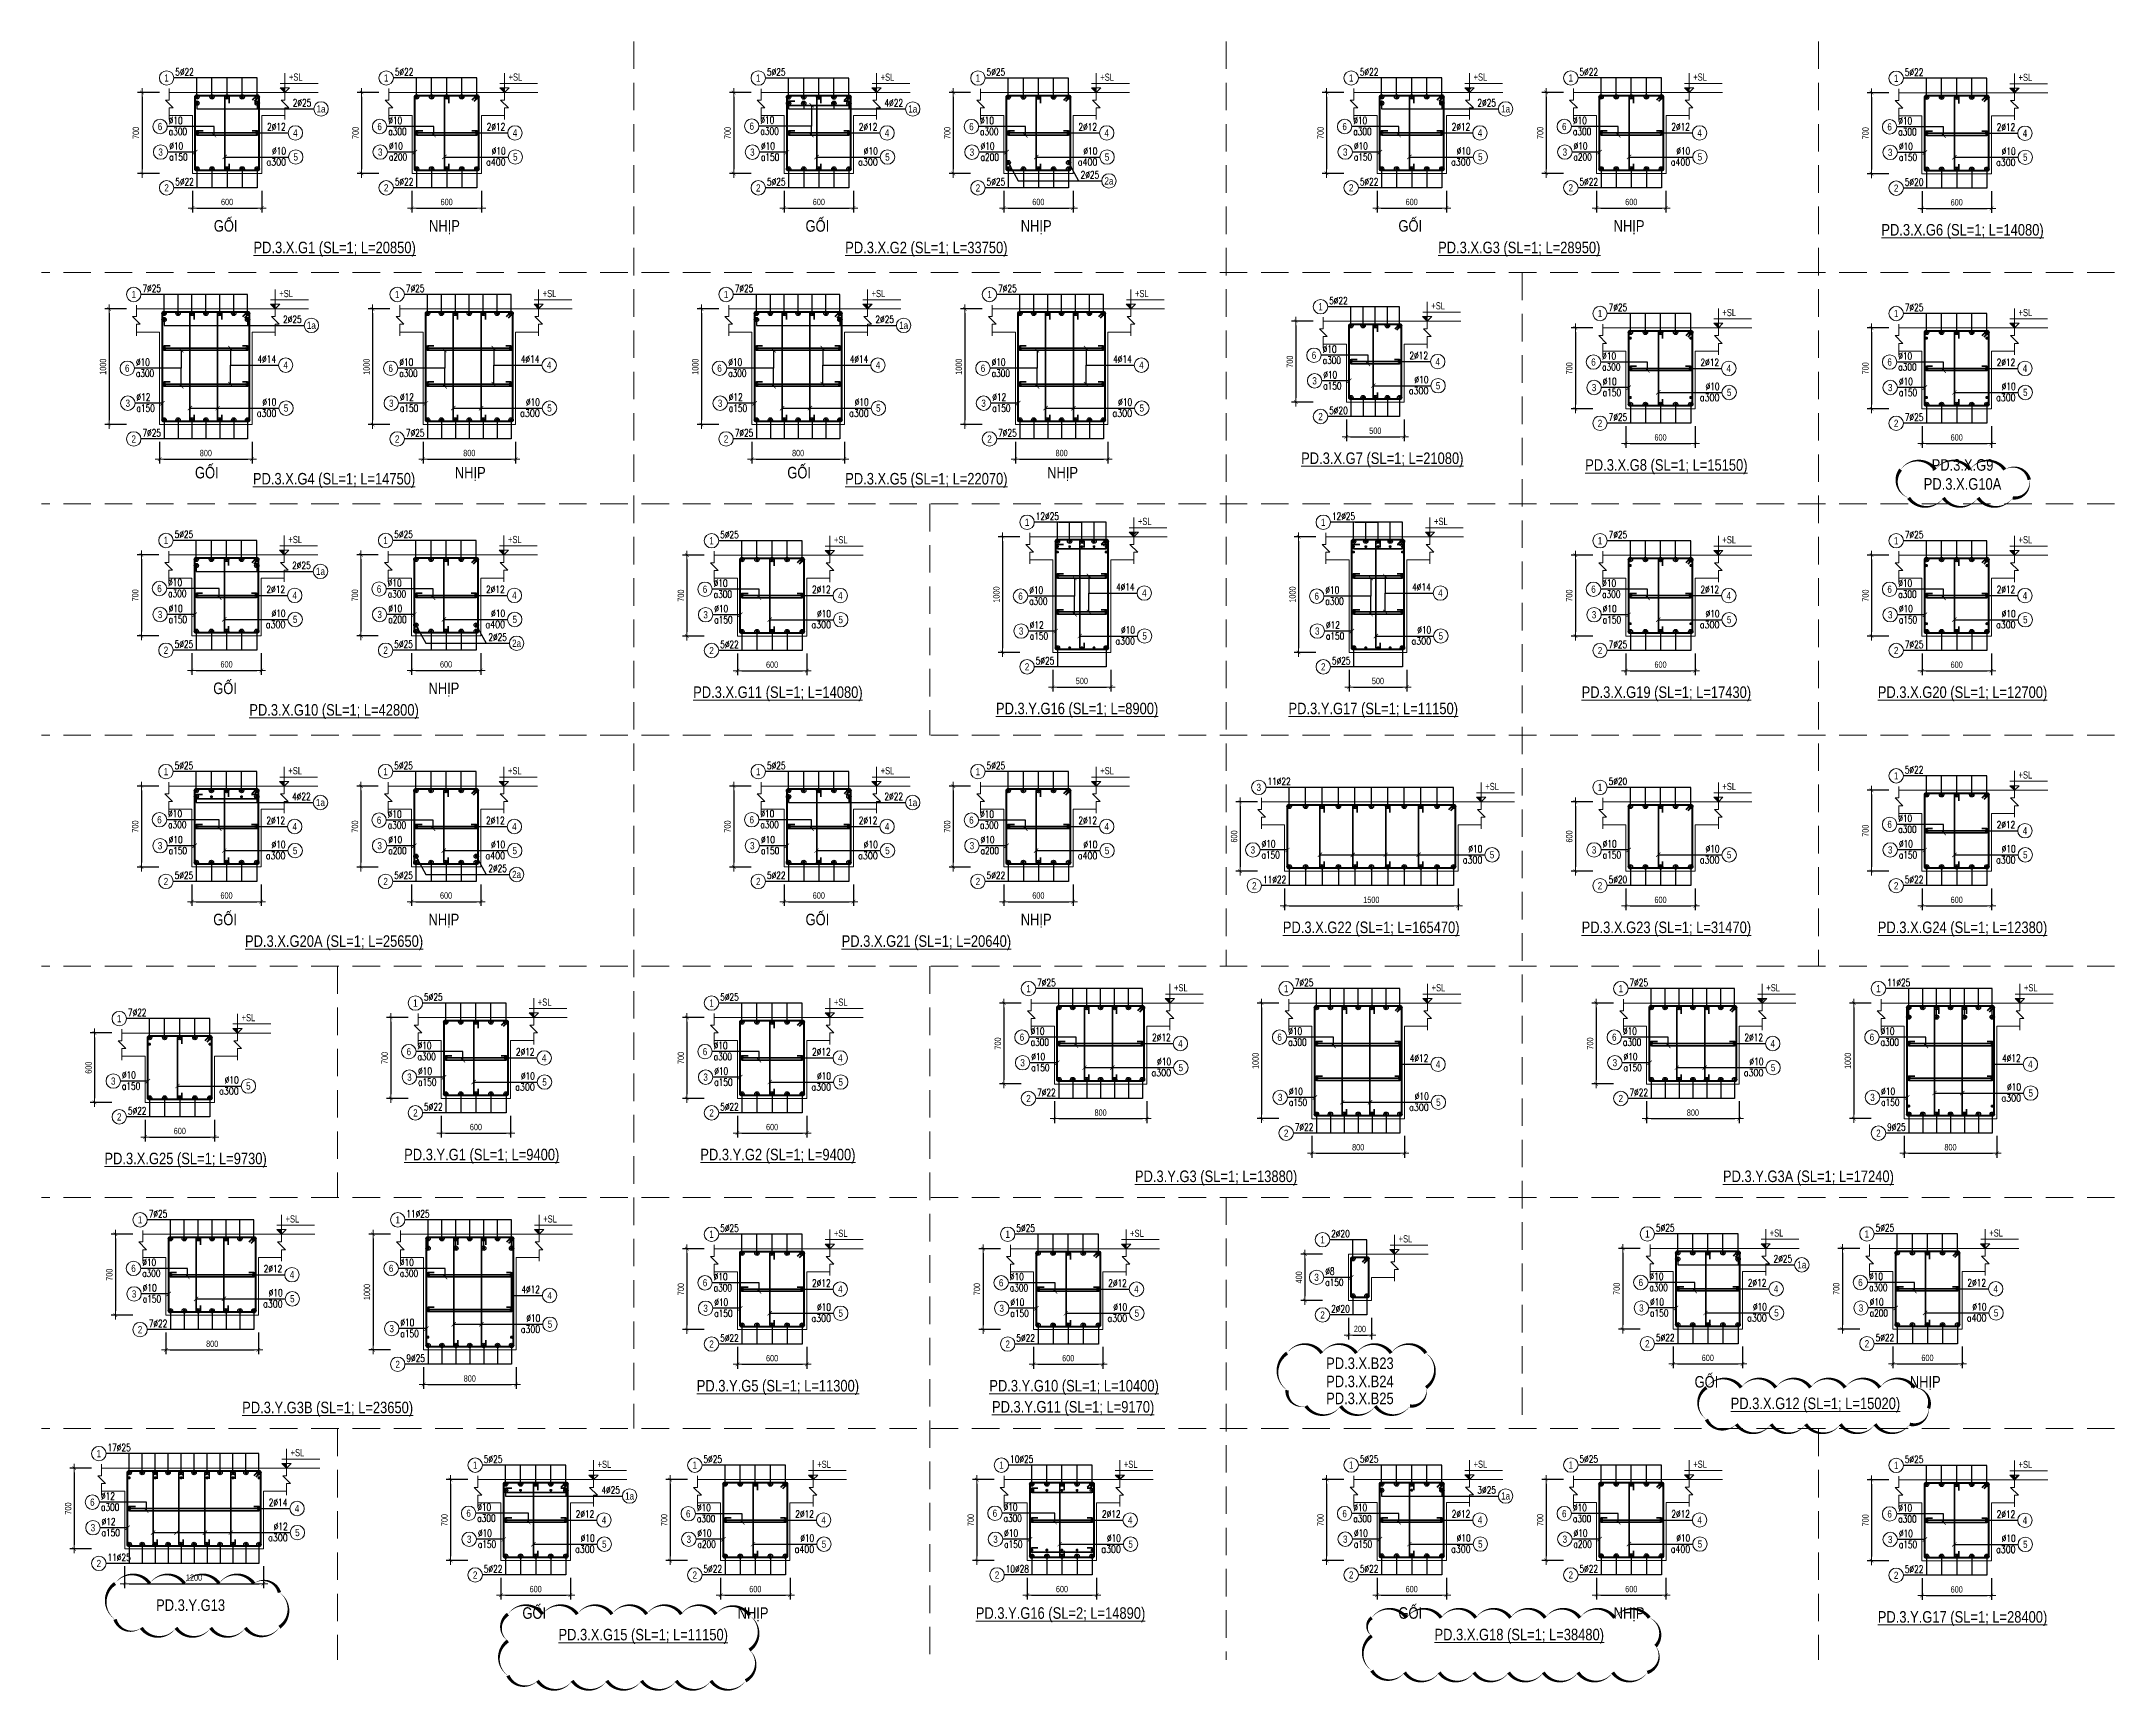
# Model space of a CAD drawing. Header units: millimetres. Extents: x 0 to 264070, y -218202 to 27271.
# Drawn here: x 225114 to 243045, y -201424 to -187149 of the extents above; entities that cross this region are included whole.
import ezdxf
from ezdxf.enums import TextEntityAlignment as Align

# ---------------------------------------------------------------- set-up
doc = ezdxf.new("R2010")
doc.units = ezdxf.units.MM
doc.header["$PDMODE"] = 3
doc.linetypes.add('HIDDEN2', pattern=[4.7625, 3.175, -1.5875])
doc.layers.get('0').update_dxf_attribs({"lineweight": 20})
doc.layers.get('Defpoints').update_dxf_attribs({"color": 151, "lineweight": 9})
doc.layers.add('2020-08-14', color=6, linetype='Continuous', lineweight=20, plot=False)
doc.layers.add('2020-08-27', color=3, linetype='Continuous', lineweight=20, plot=False)
for name, color, linetype, lineweight in [('NDC_S_ANNO', 7, 'Continuous', 20), ('NDC_S_CONTINUOUS', 3, 'Continuous', 20), ('NDC_S_DIM', 1, 'Continuous', 15), ('NDC_S_HIDDEN', 8, 'HIDDEN2', 13), ('NDC_S_REBAR', 4, 'Continuous', 35), ('NDC_S_STIRRUP', 4, 'Continuous', 40), ('NDC_S_TEXT SYMBOL', 7, 'Continuous', 20), ('NDC_S_THIN LINE', 8, 'Continuous', 9), ('NDC_S_VN TEXT', 7, 'Continuous', 20)]:
    doc.layers.add(name, color=color, linetype=linetype, lineweight=lineweight)
doc.styles.add('ARIAL', font='arial.ttf', dxfattribs={"width": 0.8})
doc.styles.add('NDC_ANNO', font='', dxfattribs={"width": 0.8})
doc.styles.add('NDC_DIM', font='', dxfattribs={"width": 0.75})
doc.styles.add('NDC_EN TXT', font='romans.shx', dxfattribs={"width": 0.8})
doc.styles.get('NDC_ANNO').set_extended_font_data('Dotum')
doc.styles.get('NDC_DIM').set_extended_font_data('Dotum')
doc.dimstyles.new('NDC_dim_25', dxfattribs={"dimscale": 25, "dimtxt": 2.2, "dimasz": 1.5, "dimexe": 1.5, "dimexo": 2.5, "dimgap": 1, "dimtad": 1, "dimdec": 0, "dimzin": 0, "dimdsep": 46, "dimtxsty": 'NDC_DIM', "dimblk": 'DIMMARK', "dimcen": 0.09, "dimdle": 1.2, "dimclrd": 1, "dimclre": 1, "dimclrt": 3, "dimadec": 0, "dimazin": 0, "dimtfac": 1, "dimtdec": 0, "dimtix": 1, "dimtofl": 0, "dimtmove": 0, "dimatfit": 3, "dimfxl": 6, "dimfxlon": 1, "dimtolj": 1, "dimtzin": 0, "dimarcsym": 0})

msp = doc.modelspace()

# ---------------------------------------------------------------- blocks, each defined once
blk = doc.blocks.new('DIMMARK')
at = {"layer": 'NDC_S_DIM', "color": 1}
blk.add_line((-1.5, 0), (1, 0), dxfattribs=at)
at = {"layer": 'NDC_S_DIM', "color": 2, "const_width": 0.1}
blk.add_lwpolyline([(-0.42, -0.42), (0.42, 0.42)], dxfattribs=at)
blk = doc.blocks.new('kata_block_THEP')
at = {"layer": 'NDC_S_REBAR', "color": 0}
for p, q in [((-0.5, 0), (0.5, 0)), ((-0.35, 0.35), (0.35, -0.35)), ((0.35, 0.35), (-0.35, -0.35)), ((0, 0.5), (0, -0.5))]:
    blk.add_line(p, q, dxfattribs=at)
at = {"layer": 'NDC_S_REBAR', "color": 0, "const_width": 0.0833}
blk.add_lwpolyline([(-0.5, 0, 1), (0.5, 0, 1), (-0.5, 0, 1)], format="xyb", dxfattribs=at)
blk = doc.blocks.new('kata_block_TD')
at = {"color": 6, "linetype": 'ByBlock', "lineweight": -2, "style": 'ARIAL', "width": 0.8}
blk.add_attdef('SECTDET2', text='', height=5, dxfattribs=at).set_placement((0, 7.97), align=Align.CENTER)
at = {"color": 0, "linetype": 'ByBlock', "lineweight": -2, "style": 'ARIAL', "width": 0.8}
blk.add_attdef('SECTDET1', text='', height=5, dxfattribs=at).set_placement((0, 1.47), align=Align.CENTER)
at = {"color": 3, "lineweight": 25, "style": 'ARIAL', "width": 0.8}
blk.add_attdef('SSCALE', text='', height=2.5, dxfattribs=at).set_placement((0, -4), align=Align.CENTER)
blk = doc.blocks.new('kata_block_CT')
at = {"layer": 'NDC_S_ANNO'}
blk.add_hatch(color=3, dxfattribs=at).paths.add_polyline_path([(0, 1.6), (-1.61, 1.6), (0, 0)])
at = {"layer": 'NDC_S_ANNO', "ltscale": 50}
h = blk.add_hatch(dxfattribs=at)
h.set_pattern_fill('ANSI31', color=256, scale=1.406, style=0)
h.paths.add_polyline_path([(0, 1.6), (0, 0), (1.61, 1.6)])
for p, q in [((11.56, 0), (-1.64, 0)), ((-1.59, 3.14), (11.47, 3.14))]:
    blk.add_line(p, q, dxfattribs=at)
at = {"layer": 'NDC_S_ANNO', "color": 8, "ltscale": 50}
blk.add_lwpolyline([(0, 0), (-1.61, 1.6), (0, 1.6)], dxfattribs=at)
at = {"layer": 'NDC_S_ANNO', "ltscale": 50}
for points in [[(0, 0), (-1.61, 1.6), (0, 1.6)], [(0, 6.69), (0, 0)], [(0, 0), (1.61, 1.6), (0, 1.6)]]:
    blk.add_lwpolyline(points, dxfattribs=at)
at = {"layer": 'NDC_S_TEXT SYMBOL', "color": 3, "style": 'NDC_ANNO', "width": 0.8}
blk.add_attdef('CT', (1.41, 4.07), '', height=2.5, dxfattribs=at)
blk = doc.blocks.new('*D579')
at = {"layer": 'Defpoints', "color": 0, "transparency": 16777216}
for p in [(231538, -188291), (232138, -188291), (232138, -188591)]:
    blk.add_point(p, dxfattribs=at)
at = {"layer": 'NDC_S_DIM', "color": 1, "lineweight": -2, "transparency": 16777216}
for p, q in [((231538, -188441), (231538, -188628)), ((232138, -188441), (232138, -188628)), ((231575, -188591), (232100, -188591))]:
    blk.add_line(p, q, dxfattribs=at)
at = {"layer": 'NDC_S_DIM', "color": 1, "lineweight": -2, "transparency": 16777216, "xscale": 37.5, "yscale": 37.5, "zscale": 37.5, "rotation": 180}
blk.add_blockref('DIMMARK', (231538, -188591), dxfattribs=at)
at = {"layer": 'NDC_S_DIM', "color": 1, "lineweight": -2, "transparency": 16777216, "xscale": 37.5, "yscale": 37.5, "zscale": 37.5}
blk.add_blockref('DIMMARK', (232138, -188591), dxfattribs=at)
at = {"layer": 'NDC_S_DIM', "color": 3, "transparency": 16777216, "insert": (231838, -188538), "char_height": 55, "attachment_point": 5, "style": 'NDC_DIM'}
blk.add_mtext('\\A1;600', dxfattribs=at)
blk = doc.blocks.new('*D580')
at = {"layer": 'Defpoints', "color": 0, "transparency": 16777216}
for p in [(231608, -187591), (231102, -188291), (231608, -188291)]:
    blk.add_point(p, dxfattribs=at)
at = {"layer": 'NDC_S_DIM', "color": 1, "lineweight": -2, "transparency": 16777216}
for p, q in [((231252, -187591), (231064, -187591)), ((231102, -187628), (231102, -188253)), ((231252, -188291), (231064, -188291))]:
    blk.add_line(p, q, dxfattribs=at)
at = {"layer": 'NDC_S_DIM', "color": 1, "lineweight": -2, "transparency": 16777216, "xscale": 37.5, "yscale": 37.5, "zscale": 37.5}
for p, rotation in [((231102, -187591), 90), ((231102, -188291), 270)]:
    blk.add_blockref('DIMMARK', p, dxfattribs=dict(at, rotation=rotation))
at = {"layer": 'NDC_S_DIM', "color": 3, "transparency": 16777216, "insert": (231049, -187941), "char_height": 55, "attachment_point": 5, "rotation": 90, "style": 'NDC_DIM'}
blk.add_mtext('\\A1;700', dxfattribs=at)
blk = doc.blocks.new('*D581')
at = {"layer": 'Defpoints', "color": 0, "transparency": 16777216}
for p in [(233437, -188291), (234037, -188291), (234037, -188591)]:
    blk.add_point(p, dxfattribs=at)
at = {"layer": 'NDC_S_DIM', "color": 1, "lineweight": -2, "transparency": 16777216}
for p, q in [((233437, -188441), (233437, -188628)), ((234037, -188441), (234037, -188628)), ((233475, -188591), (234000, -188591))]:
    blk.add_line(p, q, dxfattribs=at)
at = {"layer": 'NDC_S_DIM', "color": 1, "lineweight": -2, "transparency": 16777216, "xscale": 37.5, "yscale": 37.5, "zscale": 37.5, "rotation": 180}
blk.add_blockref('DIMMARK', (233437, -188591), dxfattribs=at)
at = {"layer": 'NDC_S_DIM', "color": 1, "lineweight": -2, "transparency": 16777216, "xscale": 37.5, "yscale": 37.5, "zscale": 37.5}
blk.add_blockref('DIMMARK', (234037, -188591), dxfattribs=at)
at = {"layer": 'NDC_S_DIM', "color": 3, "transparency": 16777216, "insert": (233737, -188538), "char_height": 55, "attachment_point": 5, "style": 'NDC_DIM'}
blk.add_mtext('\\A1;600', dxfattribs=at)
blk = doc.blocks.new('*D582')
at = {"layer": 'Defpoints', "color": 0, "transparency": 16777216}
for p in [(233507, -187591), (233001, -188291), (233507, -188291)]:
    blk.add_point(p, dxfattribs=at)
at = {"layer": 'NDC_S_DIM', "color": 1, "lineweight": -2, "transparency": 16777216}
for p, q in [((233151, -187591), (232964, -187591)), ((233001, -187628), (233001, -188253)), ((233151, -188291), (232964, -188291))]:
    blk.add_line(p, q, dxfattribs=at)
at = {"layer": 'NDC_S_DIM', "color": 1, "lineweight": -2, "transparency": 16777216, "xscale": 37.5, "yscale": 37.5, "zscale": 37.5}
for p, rotation in [((233001, -187591), 90), ((233001, -188291), 270)]:
    blk.add_blockref('DIMMARK', p, dxfattribs=dict(at, rotation=rotation))
at = {"layer": 'NDC_S_DIM', "color": 3, "transparency": 16777216, "insert": (232949, -187941), "char_height": 55, "attachment_point": 5, "rotation": 90, "style": 'NDC_DIM'}
blk.add_mtext('\\A1;700', dxfattribs=at)
blk = doc.blocks.new('*U241')
blk.add_circle((-2.5, 0), 2.5)
at = {"layer": 'NDC_S_VN TEXT', "color": 7, "style": 'ARIAL', "width": 0.8}
blk.add_attdef('SH2', text='', height=2.5, dxfattribs=at).set_placement((-2.5, 0), align=Align.MIDDLE)
at = {"layer": 'NDC_S_VN TEXT', "color": 3, "style": 'NDC_EN TXT', "width": 0.75}
for tag, p in [('DK1', (0.5, 0.85)), ('KC1', (0.5, -2.97))]:
    blk.add_attdef(tag, p, '', height=2.5, dxfattribs=at)
blk = doc.blocks.new('*U239')
blk.add_circle((2.5, 0), 2.5)
at = {"layer": 'NDC_S_VN TEXT', "color": 3, "style": 'NDC_EN TXT', "width": 0.75}
blk.add_attdef('DK2', text='', height=2.5, dxfattribs=at).set_placement((-0.85, 0.85), align=Align.RIGHT)
at = {"layer": 'NDC_S_VN TEXT', "color": 7, "style": 'ARIAL', "width": 0.8}
blk.add_attdef('SH3', text='', height=2.5, dxfattribs=at).set_placement((2.5, 0), align=Align.MIDDLE)
blk = doc.blocks.new('*U321')
blk.add_circle((2.5, 0), 2.5)
at = {"layer": 'NDC_S_VN TEXT', "color": 3, "style": 'NDC_EN TXT'}
for tag, width, p in [('DK2', 0.75, (-0.85, 0.85)), ('KC2', 0.8, (-0.85, -2.97))]:
    blk.add_attdef(tag, text='', height=2.5, dxfattribs=dict(at, width=width)).set_placement(p, align=Align.RIGHT)
at = {"layer": 'NDC_S_VN TEXT', "color": 7, "style": 'ARIAL', "width": 0.8}
blk.add_attdef('SH3', text='', height=2.5, dxfattribs=at).set_placement((2.5, 0), align=Align.MIDDLE)
blk = doc.blocks.new('*U240')
blk.add_circle((-2.5, 0), 2.5)
at = {"layer": 'NDC_S_VN TEXT', "color": 7, "style": 'ARIAL', "width": 0.8}
blk.add_attdef('SH2', text='', height=2.5, dxfattribs=at).set_placement((-2.5, 0), align=Align.MIDDLE)
at = {"layer": 'NDC_S_VN TEXT', "color": 3, "style": 'NDC_EN TXT', "width": 0.75}
blk.add_attdef('DK1', (0.5, 0.85), '', height=2.5, dxfattribs=at)
blk = doc.blocks.new('*D583')
at = {"layer": 'Defpoints', "color": 0, "transparency": 16777216}
for p in [(226420, -188290), (227020, -188290), (227020, -188590)]:
    blk.add_point(p, dxfattribs=at)
at = {"layer": 'NDC_S_DIM', "color": 1, "lineweight": -2, "transparency": 16777216}
for p, q in [((226420, -188440), (226420, -188628)), ((227020, -188440), (227020, -188628)), ((226457, -188590), (226982, -188590))]:
    blk.add_line(p, q, dxfattribs=at)
at = {"layer": 'NDC_S_DIM', "color": 1, "lineweight": -2, "transparency": 16777216, "xscale": 37.5, "yscale": 37.5, "zscale": 37.5, "rotation": 180}
blk.add_blockref('DIMMARK', (226420, -188590), dxfattribs=at)
at = {"layer": 'NDC_S_DIM', "color": 1, "lineweight": -2, "transparency": 16777216, "xscale": 37.5, "yscale": 37.5, "zscale": 37.5}
blk.add_blockref('DIMMARK', (227020, -188590), dxfattribs=at)
at = {"layer": 'NDC_S_DIM', "color": 3, "transparency": 16777216, "insert": (226720, -188538), "char_height": 55, "attachment_point": 5, "style": 'NDC_DIM'}
blk.add_mtext('\\A1;600', dxfattribs=at)
blk = doc.blocks.new('*D584')
at = {"layer": 'Defpoints', "color": 0, "transparency": 16777216}
for p in [(226490, -187590), (225984, -188290), (226490, -188290)]:
    blk.add_point(p, dxfattribs=at)
at = {"layer": 'NDC_S_DIM', "color": 1, "lineweight": -2, "transparency": 16777216}
for p, q in [((226134, -187590), (225946, -187590)), ((225984, -187628), (225984, -188253)), ((226134, -188290), (225946, -188290))]:
    blk.add_line(p, q, dxfattribs=at)
at = {"layer": 'NDC_S_DIM', "color": 1, "lineweight": -2, "transparency": 16777216, "xscale": 37.5, "yscale": 37.5, "zscale": 37.5}
for p, rotation in [((225984, -187590), 90), ((225984, -188290), 270)]:
    blk.add_blockref('DIMMARK', p, dxfattribs=dict(at, rotation=rotation))
at = {"layer": 'NDC_S_DIM', "color": 3, "transparency": 16777216, "insert": (225931, -187940), "char_height": 55, "attachment_point": 5, "rotation": 90, "style": 'NDC_DIM'}
blk.add_mtext('\\A1;700', dxfattribs=at)
blk = doc.blocks.new('*D585')
at = {"layer": 'Defpoints', "color": 0, "transparency": 16777216}
for p in [(228319, -188290), (228919, -188290), (228919, -188590)]:
    blk.add_point(p, dxfattribs=at)
at = {"layer": 'NDC_S_DIM', "color": 1, "lineweight": -2, "transparency": 16777216}
for p, q in [((228319, -188440), (228319, -188628)), ((228919, -188440), (228919, -188628)), ((228357, -188590), (228882, -188590))]:
    blk.add_line(p, q, dxfattribs=at)
at = {"layer": 'NDC_S_DIM', "color": 1, "lineweight": -2, "transparency": 16777216, "xscale": 37.5, "yscale": 37.5, "zscale": 37.5, "rotation": 180}
blk.add_blockref('DIMMARK', (228319, -188590), dxfattribs=at)
at = {"layer": 'NDC_S_DIM', "color": 1, "lineweight": -2, "transparency": 16777216, "xscale": 37.5, "yscale": 37.5, "zscale": 37.5}
blk.add_blockref('DIMMARK', (228919, -188590), dxfattribs=at)
at = {"layer": 'NDC_S_DIM', "color": 3, "transparency": 16777216, "insert": (228619, -188538), "char_height": 55, "attachment_point": 5, "style": 'NDC_DIM'}
blk.add_mtext('\\A1;600', dxfattribs=at)
blk = doc.blocks.new('*D586')
at = {"layer": 'Defpoints', "color": 0, "transparency": 16777216}
for p in [(228389, -187590), (227883, -188290), (228389, -188290)]:
    blk.add_point(p, dxfattribs=at)
at = {"layer": 'NDC_S_DIM', "color": 1, "lineweight": -2, "transparency": 16777216}
for p, q in [((228033, -187590), (227846, -187590)), ((227883, -187628), (227883, -188253)), ((228033, -188290), (227846, -188290))]:
    blk.add_line(p, q, dxfattribs=at)
at = {"layer": 'NDC_S_DIM', "color": 1, "lineweight": -2, "transparency": 16777216, "xscale": 37.5, "yscale": 37.5, "zscale": 37.5}
for p, rotation in [((227883, -187590), 90), ((227883, -188290), 270)]:
    blk.add_blockref('DIMMARK', p, dxfattribs=dict(at, rotation=rotation))
at = {"layer": 'NDC_S_DIM', "color": 3, "transparency": 16777216, "insert": (227831, -187940), "char_height": 55, "attachment_point": 5, "rotation": 90, "style": 'NDC_DIM'}
blk.add_mtext('\\A1;700', dxfattribs=at)
blk = doc.blocks.new('*D587')
at = {"layer": 'Defpoints', "color": 0, "transparency": 16777216}
for p in [(238635, -187590), (238129, -188290), (238635, -188290)]:
    blk.add_point(p, dxfattribs=at)
at = {"layer": 'NDC_S_DIM', "color": 1, "lineweight": -2, "transparency": 16777216}
for p, q in [((238279, -187590), (238092, -187590)), ((238129, -187628), (238129, -188253)), ((238279, -188290), (238092, -188290))]:
    blk.add_line(p, q, dxfattribs=at)
at = {"layer": 'NDC_S_DIM', "color": 1, "lineweight": -2, "transparency": 16777216, "xscale": 37.5, "yscale": 37.5, "zscale": 37.5}
for p, rotation in [((238129, -187590), 90), ((238129, -188290), 270)]:
    blk.add_blockref('DIMMARK', p, dxfattribs=dict(at, rotation=rotation))
at = {"layer": 'NDC_S_DIM', "color": 3, "transparency": 16777216, "insert": (238077, -187940), "char_height": 55, "attachment_point": 5, "rotation": 90, "style": 'NDC_DIM'}
blk.add_mtext('\\A1;700', dxfattribs=at)
blk = doc.blocks.new('*D588')
at = {"layer": 'Defpoints', "color": 0, "transparency": 16777216}
for p in [(238565, -188290), (239165, -188290), (239165, -188590)]:
    blk.add_point(p, dxfattribs=at)
at = {"layer": 'NDC_S_DIM', "color": 1, "lineweight": -2, "transparency": 16777216}
for p, q in [((238565, -188440), (238565, -188628)), ((239165, -188440), (239165, -188628)), ((238603, -188590), (239128, -188590))]:
    blk.add_line(p, q, dxfattribs=at)
at = {"layer": 'NDC_S_DIM', "color": 1, "lineweight": -2, "transparency": 16777216, "xscale": 37.5, "yscale": 37.5, "zscale": 37.5, "rotation": 180}
blk.add_blockref('DIMMARK', (238565, -188590), dxfattribs=at)
at = {"layer": 'NDC_S_DIM', "color": 1, "lineweight": -2, "transparency": 16777216, "xscale": 37.5, "yscale": 37.5, "zscale": 37.5}
blk.add_blockref('DIMMARK', (239165, -188590), dxfattribs=at)
at = {"layer": 'NDC_S_DIM', "color": 3, "transparency": 16777216, "insert": (238865, -188538), "char_height": 55, "attachment_point": 5, "style": 'NDC_DIM'}
blk.add_mtext('\\A1;600', dxfattribs=at)
blk = doc.blocks.new('*D589')
at = {"layer": 'Defpoints', "color": 0, "transparency": 16777216}
for p in [(236736, -187590), (236230, -188290), (236736, -188290)]:
    blk.add_point(p, dxfattribs=at)
at = {"layer": 'NDC_S_DIM', "color": 1, "lineweight": -2, "transparency": 16777216}
for p, q in [((236380, -187590), (236192, -187590)), ((236230, -187628), (236230, -188253)), ((236380, -188290), (236192, -188290))]:
    blk.add_line(p, q, dxfattribs=at)
at = {"layer": 'NDC_S_DIM', "color": 1, "lineweight": -2, "transparency": 16777216, "xscale": 37.5, "yscale": 37.5, "zscale": 37.5}
for p, rotation in [((236230, -187590), 90), ((236230, -188290), 270)]:
    blk.add_blockref('DIMMARK', p, dxfattribs=dict(at, rotation=rotation))
at = {"layer": 'NDC_S_DIM', "color": 3, "transparency": 16777216, "insert": (236177, -187940), "char_height": 55, "attachment_point": 5, "rotation": 90, "style": 'NDC_DIM'}
blk.add_mtext('\\A1;700', dxfattribs=at)
blk = doc.blocks.new('*D590')
at = {"layer": 'Defpoints', "color": 0, "transparency": 16777216}
for p in [(236666, -188290), (237266, -188290), (237266, -188590)]:
    blk.add_point(p, dxfattribs=at)
at = {"layer": 'NDC_S_DIM', "color": 1, "lineweight": -2, "transparency": 16777216}
for p, q in [((236666, -188440), (236666, -188628)), ((237266, -188440), (237266, -188628)), ((236703, -188590), (237228, -188590))]:
    blk.add_line(p, q, dxfattribs=at)
at = {"layer": 'NDC_S_DIM', "color": 1, "lineweight": -2, "transparency": 16777216, "xscale": 37.5, "yscale": 37.5, "zscale": 37.5, "rotation": 180}
blk.add_blockref('DIMMARK', (236666, -188590), dxfattribs=at)
at = {"layer": 'NDC_S_DIM', "color": 1, "lineweight": -2, "transparency": 16777216, "xscale": 37.5, "yscale": 37.5, "zscale": 37.5}
blk.add_blockref('DIMMARK', (237266, -188590), dxfattribs=at)
at = {"layer": 'NDC_S_DIM', "color": 3, "transparency": 16777216, "insert": (236966, -188538), "char_height": 55, "attachment_point": 5, "style": 'NDC_DIM'}
blk.add_mtext('\\A1;600', dxfattribs=at)
blk = doc.blocks.new('*D591')
at = {"layer": 'Defpoints', "color": 0, "transparency": 16777216}
for p in [(241449, -187593), (240943, -188293), (241449, -188293)]:
    blk.add_point(p, dxfattribs=at)
at = {"layer": 'NDC_S_DIM', "color": 1, "lineweight": -2, "transparency": 16777216}
for p, q in [((241093, -187593), (240906, -187593)), ((240943, -187631), (240943, -188256)), ((241093, -188293), (240906, -188293))]:
    blk.add_line(p, q, dxfattribs=at)
at = {"layer": 'NDC_S_DIM', "color": 1, "lineweight": -2, "transparency": 16777216, "xscale": 37.5, "yscale": 37.5, "zscale": 37.5}
for p, rotation in [((240943, -187593), 90), ((240943, -188293), 270)]:
    blk.add_blockref('DIMMARK', p, dxfattribs=dict(at, rotation=rotation))
at = {"layer": 'NDC_S_DIM', "color": 3, "transparency": 16777216, "insert": (240891, -187943), "char_height": 55, "attachment_point": 5, "rotation": 90, "style": 'NDC_DIM'}
blk.add_mtext('\\A1;700', dxfattribs=at)
blk = doc.blocks.new('*D592')
at = {"layer": 'Defpoints', "color": 0, "transparency": 16777216}
for p in [(241380, -188293), (241980, -188293), (241980, -188593)]:
    blk.add_point(p, dxfattribs=at)
at = {"layer": 'NDC_S_DIM', "color": 1, "lineweight": -2, "transparency": 16777216}
for p, q in [((241380, -188443), (241380, -188631)), ((241980, -188443), (241980, -188631)), ((241417, -188593), (241942, -188593))]:
    blk.add_line(p, q, dxfattribs=at)
at = {"layer": 'NDC_S_DIM', "color": 1, "lineweight": -2, "transparency": 16777216, "xscale": 37.5, "yscale": 37.5, "zscale": 37.5, "rotation": 180}
blk.add_blockref('DIMMARK', (241380, -188593), dxfattribs=at)
at = {"layer": 'NDC_S_DIM', "color": 1, "lineweight": -2, "transparency": 16777216, "xscale": 37.5, "yscale": 37.5, "zscale": 37.5}
blk.add_blockref('DIMMARK', (241980, -188593), dxfattribs=at)
at = {"layer": 'NDC_S_DIM', "color": 3, "transparency": 16777216, "insert": (241680, -188541), "char_height": 55, "attachment_point": 5, "style": 'NDC_DIM'}
blk.add_mtext('\\A1;600', dxfattribs=at)
blk = doc.blocks.new('*D593')
at = {"layer": 'Defpoints', "color": 0, "transparency": 16777216}
for p in [(236401, -190269), (236901, -190269), (236901, -190569)]:
    blk.add_point(p, dxfattribs=at)
at = {"layer": 'NDC_S_DIM', "color": 1, "lineweight": -2, "transparency": 16777216}
for p, q in [((236401, -190419), (236401, -190607)), ((236901, -190419), (236901, -190607)), ((236438, -190569), (236863, -190569))]:
    blk.add_line(p, q, dxfattribs=at)
at = {"layer": 'NDC_S_DIM', "color": 1, "lineweight": -2, "transparency": 16777216, "xscale": 37.5, "yscale": 37.5, "zscale": 37.5, "rotation": 180}
blk.add_blockref('DIMMARK', (236401, -190569), dxfattribs=at)
at = {"layer": 'NDC_S_DIM', "color": 1, "lineweight": -2, "transparency": 16777216, "xscale": 37.5, "yscale": 37.5, "zscale": 37.5}
blk.add_blockref('DIMMARK', (236901, -190569), dxfattribs=at)
at = {"layer": 'NDC_S_DIM', "color": 3, "transparency": 16777216, "insert": (236651, -190517), "char_height": 55, "attachment_point": 5, "style": 'NDC_DIM'}
blk.add_mtext('\\A1;500', dxfattribs=at)
blk = doc.blocks.new('*D594')
at = {"layer": 'Defpoints', "color": 0, "transparency": 16777216}
for p in [(236470, -189569), (235964, -190269), (236470, -190269)]:
    blk.add_point(p, dxfattribs=at)
at = {"layer": 'NDC_S_DIM', "color": 1, "lineweight": -2, "transparency": 16777216}
for p, q in [((236114, -189569), (235927, -189569)), ((235964, -189607), (235964, -190232)), ((236114, -190269), (235927, -190269))]:
    blk.add_line(p, q, dxfattribs=at)
at = {"layer": 'NDC_S_DIM', "color": 1, "lineweight": -2, "transparency": 16777216, "xscale": 37.5, "yscale": 37.5, "zscale": 37.5}
for p, rotation in [((235964, -189569), 90), ((235964, -190269), 270)]:
    blk.add_blockref('DIMMARK', p, dxfattribs=dict(at, rotation=rotation))
at = {"layer": 'NDC_S_DIM', "color": 3, "transparency": 16777216, "insert": (235912, -189919), "char_height": 55, "attachment_point": 5, "rotation": 90, "style": 'NDC_DIM'}
blk.add_mtext('\\A1;700', dxfattribs=at)
blk = doc.blocks.new('*D595')
at = {"layer": 'Defpoints', "color": 0, "transparency": 16777216}
for p in [(238818, -190327), (239418, -190327), (239418, -190627)]:
    blk.add_point(p, dxfattribs=at)
at = {"layer": 'NDC_S_DIM', "color": 1, "lineweight": -2, "transparency": 16777216}
for p, q in [((238818, -190477), (238818, -190665)), ((239418, -190477), (239418, -190665)), ((238856, -190627), (239381, -190627))]:
    blk.add_line(p, q, dxfattribs=at)
at = {"layer": 'NDC_S_DIM', "color": 1, "lineweight": -2, "transparency": 16777216, "xscale": 37.5, "yscale": 37.5, "zscale": 37.5, "rotation": 180}
blk.add_blockref('DIMMARK', (238818, -190627), dxfattribs=at)
at = {"layer": 'NDC_S_DIM', "color": 1, "lineweight": -2, "transparency": 16777216, "xscale": 37.5, "yscale": 37.5, "zscale": 37.5}
blk.add_blockref('DIMMARK', (239418, -190627), dxfattribs=at)
at = {"layer": 'NDC_S_DIM', "color": 3, "transparency": 16777216, "insert": (239118, -190575), "char_height": 55, "attachment_point": 5, "style": 'NDC_DIM'}
blk.add_mtext('\\A1;600', dxfattribs=at)
blk = doc.blocks.new('*D596')
at = {"layer": 'Defpoints', "color": 0, "transparency": 16777216}
for p in [(238888, -189627), (238382, -190327), (238888, -190327)]:
    blk.add_point(p, dxfattribs=at)
at = {"layer": 'NDC_S_DIM', "color": 1, "lineweight": -2, "transparency": 16777216}
for p, q in [((238532, -189627), (238344, -189627)), ((238382, -189665), (238382, -190290)), ((238532, -190327), (238344, -190327))]:
    blk.add_line(p, q, dxfattribs=at)
at = {"layer": 'NDC_S_DIM', "color": 1, "lineweight": -2, "transparency": 16777216, "xscale": 37.5, "yscale": 37.5, "zscale": 37.5}
for p, rotation in [((238382, -189627), 90), ((238382, -190327), 270)]:
    blk.add_blockref('DIMMARK', p, dxfattribs=dict(at, rotation=rotation))
at = {"layer": 'NDC_S_DIM', "color": 3, "transparency": 16777216, "insert": (238329, -189977), "char_height": 55, "attachment_point": 5, "rotation": 90, "style": 'NDC_DIM'}
blk.add_mtext('\\A1;700', dxfattribs=at)
blk = doc.blocks.new('*D597')
at = {"layer": 'Defpoints', "color": 0, "transparency": 16777216}
for p in [(241449, -189627), (240943, -190327), (241449, -190327)]:
    blk.add_point(p, dxfattribs=at)
at = {"layer": 'NDC_S_DIM', "color": 1, "lineweight": -2, "transparency": 16777216}
for p, q in [((241093, -189627), (240906, -189627)), ((240943, -189665), (240943, -190290)), ((241093, -190327), (240906, -190327))]:
    blk.add_line(p, q, dxfattribs=at)
at = {"layer": 'NDC_S_DIM', "color": 1, "lineweight": -2, "transparency": 16777216, "xscale": 37.5, "yscale": 37.5, "zscale": 37.5}
for p, rotation in [((240943, -189627), 90), ((240943, -190327), 270)]:
    blk.add_blockref('DIMMARK', p, dxfattribs=dict(at, rotation=rotation))
at = {"layer": 'NDC_S_DIM', "color": 3, "transparency": 16777216, "insert": (240891, -189977), "char_height": 55, "attachment_point": 5, "rotation": 90, "style": 'NDC_DIM'}
blk.add_mtext('\\A1;700', dxfattribs=at)
blk = doc.blocks.new('*D598')
at = {"layer": 'Defpoints', "color": 0, "transparency": 16777216}
for p in [(241380, -190327), (241980, -190327), (241980, -190627)]:
    blk.add_point(p, dxfattribs=at)
at = {"layer": 'NDC_S_DIM', "color": 1, "lineweight": -2, "transparency": 16777216}
for p, q in [((241380, -190477), (241380, -190665)), ((241980, -190477), (241980, -190665)), ((241417, -190627), (241942, -190627))]:
    blk.add_line(p, q, dxfattribs=at)
at = {"layer": 'NDC_S_DIM', "color": 1, "lineweight": -2, "transparency": 16777216, "xscale": 37.5, "yscale": 37.5, "zscale": 37.5, "rotation": 180}
blk.add_blockref('DIMMARK', (241380, -190627), dxfattribs=at)
at = {"layer": 'NDC_S_DIM', "color": 1, "lineweight": -2, "transparency": 16777216, "xscale": 37.5, "yscale": 37.5, "zscale": 37.5}
blk.add_blockref('DIMMARK', (241980, -190627), dxfattribs=at)
at = {"layer": 'NDC_S_DIM', "color": 3, "transparency": 16777216, "insert": (241680, -190575), "char_height": 55, "attachment_point": 5, "style": 'NDC_DIM'}
blk.add_mtext('\\A1;600', dxfattribs=at)
blk = doc.blocks.new('*D599')
at = {"layer": 'Defpoints', "color": 0, "transparency": 16777216}
for p in [(226415, -192291), (227015, -192291), (227015, -192591)]:
    blk.add_point(p, dxfattribs=at)
at = {"layer": 'NDC_S_DIM', "color": 1, "lineweight": -2, "transparency": 16777216}
for p, q in [((226415, -192441), (226415, -192628)), ((227015, -192441), (227015, -192628)), ((226452, -192591), (226977, -192591))]:
    blk.add_line(p, q, dxfattribs=at)
at = {"layer": 'NDC_S_DIM', "color": 1, "lineweight": -2, "transparency": 16777216, "xscale": 37.5, "yscale": 37.5, "zscale": 37.5, "rotation": 180}
blk.add_blockref('DIMMARK', (226415, -192591), dxfattribs=at)
at = {"layer": 'NDC_S_DIM', "color": 1, "lineweight": -2, "transparency": 16777216, "xscale": 37.5, "yscale": 37.5, "zscale": 37.5}
blk.add_blockref('DIMMARK', (227015, -192591), dxfattribs=at)
at = {"layer": 'NDC_S_DIM', "color": 3, "transparency": 16777216, "insert": (226715, -192538), "char_height": 55, "attachment_point": 5, "style": 'NDC_DIM'}
blk.add_mtext('\\A1;600', dxfattribs=at)
blk = doc.blocks.new('*D600')
at = {"layer": 'Defpoints', "color": 0, "transparency": 16777216}
for p in [(226485, -191591), (225979, -192291), (226485, -192291)]:
    blk.add_point(p, dxfattribs=at)
at = {"layer": 'NDC_S_DIM', "color": 1, "lineweight": -2, "transparency": 16777216}
for p, q in [((226129, -191591), (225941, -191591)), ((225979, -191628), (225979, -192253)), ((226129, -192291), (225941, -192291))]:
    blk.add_line(p, q, dxfattribs=at)
at = {"layer": 'NDC_S_DIM', "color": 1, "lineweight": -2, "transparency": 16777216, "xscale": 37.5, "yscale": 37.5, "zscale": 37.5}
for p, rotation in [((225979, -191591), 90), ((225979, -192291), 270)]:
    blk.add_blockref('DIMMARK', p, dxfattribs=dict(at, rotation=rotation))
at = {"layer": 'NDC_S_DIM', "color": 3, "transparency": 16777216, "insert": (225926, -191941), "char_height": 55, "attachment_point": 5, "rotation": 90, "style": 'NDC_DIM'}
blk.add_mtext('\\A1;700', dxfattribs=at)
blk = doc.blocks.new('*D601')
at = {"layer": 'Defpoints', "color": 0, "transparency": 16777216}
for p in [(228314, -192291), (228914, -192291), (228914, -192591)]:
    blk.add_point(p, dxfattribs=at)
at = {"layer": 'NDC_S_DIM', "color": 1, "lineweight": -2, "transparency": 16777216}
for p, q in [((228314, -192441), (228314, -192628)), ((228914, -192441), (228914, -192628)), ((228352, -192591), (228877, -192591))]:
    blk.add_line(p, q, dxfattribs=at)
at = {"layer": 'NDC_S_DIM', "color": 1, "lineweight": -2, "transparency": 16777216, "xscale": 37.5, "yscale": 37.5, "zscale": 37.5, "rotation": 180}
blk.add_blockref('DIMMARK', (228314, -192591), dxfattribs=at)
at = {"layer": 'NDC_S_DIM', "color": 1, "lineweight": -2, "transparency": 16777216, "xscale": 37.5, "yscale": 37.5, "zscale": 37.5}
blk.add_blockref('DIMMARK', (228914, -192591), dxfattribs=at)
at = {"layer": 'NDC_S_DIM', "color": 3, "transparency": 16777216, "insert": (228614, -192538), "char_height": 55, "attachment_point": 5, "style": 'NDC_DIM'}
blk.add_mtext('\\A1;600', dxfattribs=at)
blk = doc.blocks.new('*D602')
at = {"layer": 'Defpoints', "color": 0, "transparency": 16777216}
for p in [(228384, -191591), (227878, -192291), (228384, -192291)]:
    blk.add_point(p, dxfattribs=at)
at = {"layer": 'NDC_S_DIM', "color": 1, "lineweight": -2, "transparency": 16777216}
for p, q in [((228028, -191591), (227841, -191591)), ((227878, -191628), (227878, -192253)), ((228028, -192291), (227841, -192291))]:
    blk.add_line(p, q, dxfattribs=at)
at = {"layer": 'NDC_S_DIM', "color": 1, "lineweight": -2, "transparency": 16777216, "xscale": 37.5, "yscale": 37.5, "zscale": 37.5}
for p, rotation in [((227878, -191591), 90), ((227878, -192291), 270)]:
    blk.add_blockref('DIMMARK', p, dxfattribs=dict(at, rotation=rotation))
at = {"layer": 'NDC_S_DIM', "color": 3, "transparency": 16777216, "insert": (227826, -191941), "char_height": 55, "attachment_point": 5, "rotation": 90, "style": 'NDC_DIM'}
blk.add_mtext('\\A1;700', dxfattribs=at)
blk = doc.blocks.new('*D603')
at = {"layer": 'Defpoints', "color": 0, "transparency": 16777216}
for p in [(231134, -192293), (231734, -192293), (231734, -192593)]:
    blk.add_point(p, dxfattribs=at)
at = {"layer": 'NDC_S_DIM', "color": 1, "lineweight": -2, "transparency": 16777216}
for p, q in [((231134, -192443), (231134, -192631)), ((231734, -192443), (231734, -192631)), ((231171, -192593), (231696, -192593))]:
    blk.add_line(p, q, dxfattribs=at)
at = {"layer": 'NDC_S_DIM', "color": 1, "lineweight": -2, "transparency": 16777216, "xscale": 37.5, "yscale": 37.5, "zscale": 37.5, "rotation": 180}
blk.add_blockref('DIMMARK', (231134, -192593), dxfattribs=at)
at = {"layer": 'NDC_S_DIM', "color": 1, "lineweight": -2, "transparency": 16777216, "xscale": 37.5, "yscale": 37.5, "zscale": 37.5}
blk.add_blockref('DIMMARK', (231734, -192593), dxfattribs=at)
at = {"layer": 'NDC_S_DIM', "color": 3, "transparency": 16777216, "insert": (231434, -192541), "char_height": 55, "attachment_point": 5, "style": 'NDC_DIM'}
blk.add_mtext('\\A1;600', dxfattribs=at)
blk = doc.blocks.new('*D604')
at = {"layer": 'Defpoints', "color": 0, "transparency": 16777216}
for p in [(231203, -191593), (230697, -192293), (231203, -192293)]:
    blk.add_point(p, dxfattribs=at)
at = {"layer": 'NDC_S_DIM', "color": 1, "lineweight": -2, "transparency": 16777216}
for p, q in [((230847, -191593), (230660, -191593)), ((230697, -191631), (230697, -192256)), ((230847, -192293), (230660, -192293))]:
    blk.add_line(p, q, dxfattribs=at)
at = {"layer": 'NDC_S_DIM', "color": 1, "lineweight": -2, "transparency": 16777216, "xscale": 37.5, "yscale": 37.5, "zscale": 37.5}
for p, rotation in [((230697, -191593), 90), ((230697, -192293), 270)]:
    blk.add_blockref('DIMMARK', p, dxfattribs=dict(at, rotation=rotation))
at = {"layer": 'NDC_S_DIM', "color": 3, "transparency": 16777216, "insert": (230645, -191943), "char_height": 55, "attachment_point": 5, "rotation": 90, "style": 'NDC_DIM'}
blk.add_mtext('\\A1;700', dxfattribs=at)
blk = doc.blocks.new('*D605')
at = {"layer": 'Defpoints', "color": 0, "transparency": 16777216}
for p in [(233932, -191434), (233426, -192434), (233932, -192434)]:
    blk.add_point(p, dxfattribs=at)
at = {"layer": 'NDC_S_DIM', "color": 1, "lineweight": -2, "transparency": 16777216}
for p, q in [((233576, -191434), (233389, -191434)), ((233426, -191472), (233426, -192397)), ((233576, -192434), (233389, -192434))]:
    blk.add_line(p, q, dxfattribs=at)
at = {"layer": 'NDC_S_DIM', "color": 1, "lineweight": -2, "transparency": 16777216, "xscale": 37.5, "yscale": 37.5, "zscale": 37.5}
for p, rotation in [((233426, -191434), 90), ((233426, -192434), 270)]:
    blk.add_blockref('DIMMARK', p, dxfattribs=dict(at, rotation=rotation))
at = {"layer": 'NDC_S_DIM', "color": 3, "transparency": 16777216, "insert": (233374, -191934), "char_height": 55, "attachment_point": 5, "rotation": 90, "style": 'NDC_DIM'}
blk.add_mtext('\\A1;1000', dxfattribs=at)
blk = doc.blocks.new('*D606')
at = {"layer": 'Defpoints', "color": 0, "transparency": 16777216}
for p in [(233863, -192434), (234363, -192434), (234363, -192734)]:
    blk.add_point(p, dxfattribs=at)
at = {"layer": 'NDC_S_DIM', "color": 1, "lineweight": -2, "transparency": 16777216}
for p, q in [((233863, -192584), (233863, -192772)), ((233900, -192734), (234325, -192734)), ((234363, -192584), (234363, -192772))]:
    blk.add_line(p, q, dxfattribs=at)
at = {"layer": 'NDC_S_DIM', "color": 1, "lineweight": -2, "transparency": 16777216, "xscale": 37.5, "yscale": 37.5, "zscale": 37.5, "rotation": 180}
blk.add_blockref('DIMMARK', (233863, -192734), dxfattribs=at)
at = {"layer": 'NDC_S_DIM', "color": 1, "lineweight": -2, "transparency": 16777216, "xscale": 37.5, "yscale": 37.5, "zscale": 37.5}
blk.add_blockref('DIMMARK', (234363, -192734), dxfattribs=at)
at = {"layer": 'NDC_S_DIM', "color": 3, "transparency": 16777216, "insert": (234113, -192682), "char_height": 55, "attachment_point": 5, "style": 'NDC_DIM'}
blk.add_mtext('\\A1;500', dxfattribs=at)
blk = doc.blocks.new('*D607')
at = {"layer": 'Defpoints', "color": 0, "transparency": 16777216}
for p in [(236424, -192434), (236924, -192434), (236924, -192734)]:
    blk.add_point(p, dxfattribs=at)
at = {"layer": 'NDC_S_DIM', "color": 1, "lineweight": -2, "transparency": 16777216}
for p, q in [((236424, -192584), (236424, -192772)), ((236462, -192734), (236887, -192734)), ((236924, -192584), (236924, -192772))]:
    blk.add_line(p, q, dxfattribs=at)
at = {"layer": 'NDC_S_DIM', "color": 1, "lineweight": -2, "transparency": 16777216, "xscale": 37.5, "yscale": 37.5, "zscale": 37.5, "rotation": 180}
blk.add_blockref('DIMMARK', (236424, -192734), dxfattribs=at)
at = {"layer": 'NDC_S_DIM', "color": 1, "lineweight": -2, "transparency": 16777216, "xscale": 37.5, "yscale": 37.5, "zscale": 37.5}
blk.add_blockref('DIMMARK', (236924, -192734), dxfattribs=at)
at = {"layer": 'NDC_S_DIM', "color": 3, "transparency": 16777216, "insert": (236674, -192682), "char_height": 55, "attachment_point": 5, "style": 'NDC_DIM'}
blk.add_mtext('\\A1;500', dxfattribs=at)
blk = doc.blocks.new('*D608')
at = {"layer": 'Defpoints', "color": 0, "transparency": 16777216}
for p in [(236494, -191434), (235988, -192434), (236494, -192434)]:
    blk.add_point(p, dxfattribs=at)
at = {"layer": 'NDC_S_DIM', "color": 1, "lineweight": -2, "transparency": 16777216}
for p, q in [((236138, -191434), (235950, -191434)), ((235988, -191472), (235988, -192397)), ((236138, -192434), (235950, -192434))]:
    blk.add_line(p, q, dxfattribs=at)
at = {"layer": 'NDC_S_DIM', "color": 1, "lineweight": -2, "transparency": 16777216, "xscale": 37.5, "yscale": 37.5, "zscale": 37.5}
for p, rotation in [((235988, -191434), 90), ((235988, -192434), 270)]:
    blk.add_blockref('DIMMARK', p, dxfattribs=dict(at, rotation=rotation))
at = {"layer": 'NDC_S_DIM', "color": 3, "transparency": 16777216, "insert": (235935, -191934), "char_height": 55, "attachment_point": 5, "rotation": 90, "style": 'NDC_DIM'}
blk.add_mtext('\\A1;1000', dxfattribs=at)
blk = doc.blocks.new('*D609')
at = {"layer": 'Defpoints', "color": 0, "transparency": 16777216}
for p in [(238888, -191593), (238382, -192293), (238888, -192293)]:
    blk.add_point(p, dxfattribs=at)
at = {"layer": 'NDC_S_DIM', "color": 1, "lineweight": -2, "transparency": 16777216}
for p, q in [((238532, -191593), (238344, -191593)), ((238382, -191631), (238382, -192256)), ((238532, -192293), (238344, -192293))]:
    blk.add_line(p, q, dxfattribs=at)
at = {"layer": 'NDC_S_DIM', "color": 1, "lineweight": -2, "transparency": 16777216, "xscale": 37.5, "yscale": 37.5, "zscale": 37.5}
for p, rotation in [((238382, -191593), 90), ((238382, -192293), 270)]:
    blk.add_blockref('DIMMARK', p, dxfattribs=dict(at, rotation=rotation))
at = {"layer": 'NDC_S_DIM', "color": 3, "transparency": 16777216, "insert": (238329, -191943), "char_height": 55, "attachment_point": 5, "rotation": 90, "style": 'NDC_DIM'}
blk.add_mtext('\\A1;700', dxfattribs=at)
blk = doc.blocks.new('*D610')
at = {"layer": 'Defpoints', "color": 0, "transparency": 16777216}
for p in [(238818, -192293), (239418, -192293), (239418, -192593)]:
    blk.add_point(p, dxfattribs=at)
at = {"layer": 'NDC_S_DIM', "color": 1, "lineweight": -2, "transparency": 16777216}
for p, q in [((238818, -192443), (238818, -192631)), ((239418, -192443), (239418, -192631)), ((238856, -192593), (239381, -192593))]:
    blk.add_line(p, q, dxfattribs=at)
at = {"layer": 'NDC_S_DIM', "color": 1, "lineweight": -2, "transparency": 16777216, "xscale": 37.5, "yscale": 37.5, "zscale": 37.5, "rotation": 180}
blk.add_blockref('DIMMARK', (238818, -192593), dxfattribs=at)
at = {"layer": 'NDC_S_DIM', "color": 1, "lineweight": -2, "transparency": 16777216, "xscale": 37.5, "yscale": 37.5, "zscale": 37.5}
blk.add_blockref('DIMMARK', (239418, -192593), dxfattribs=at)
at = {"layer": 'NDC_S_DIM', "color": 3, "transparency": 16777216, "insert": (239118, -192541), "char_height": 55, "attachment_point": 5, "style": 'NDC_DIM'}
blk.add_mtext('\\A1;600', dxfattribs=at)
blk = doc.blocks.new('*D611')
at = {"layer": 'Defpoints', "color": 0, "transparency": 16777216}
for p in [(241380, -192293), (241980, -192293), (241980, -192593)]:
    blk.add_point(p, dxfattribs=at)
at = {"layer": 'NDC_S_DIM', "color": 1, "lineweight": -2, "transparency": 16777216}
for p, q in [((241380, -192443), (241380, -192631)), ((241980, -192443), (241980, -192631)), ((241417, -192593), (241942, -192593))]:
    blk.add_line(p, q, dxfattribs=at)
at = {"layer": 'NDC_S_DIM', "color": 1, "lineweight": -2, "transparency": 16777216, "xscale": 37.5, "yscale": 37.5, "zscale": 37.5, "rotation": 180}
blk.add_blockref('DIMMARK', (241380, -192593), dxfattribs=at)
at = {"layer": 'NDC_S_DIM', "color": 1, "lineweight": -2, "transparency": 16777216, "xscale": 37.5, "yscale": 37.5, "zscale": 37.5}
blk.add_blockref('DIMMARK', (241980, -192593), dxfattribs=at)
at = {"layer": 'NDC_S_DIM', "color": 3, "transparency": 16777216, "insert": (241680, -192541), "char_height": 55, "attachment_point": 5, "style": 'NDC_DIM'}
blk.add_mtext('\\A1;600', dxfattribs=at)
blk = doc.blocks.new('*D612')
at = {"layer": 'Defpoints', "color": 0, "transparency": 16777216}
for p in [(241449, -191593), (240943, -192293), (241449, -192293)]:
    blk.add_point(p, dxfattribs=at)
at = {"layer": 'NDC_S_DIM', "color": 1, "lineweight": -2, "transparency": 16777216}
for p, q in [((241093, -191593), (240906, -191593)), ((240943, -191631), (240943, -192256)), ((241093, -192293), (240906, -192293))]:
    blk.add_line(p, q, dxfattribs=at)
at = {"layer": 'NDC_S_DIM', "color": 1, "lineweight": -2, "transparency": 16777216, "xscale": 37.5, "yscale": 37.5, "zscale": 37.5}
for p, rotation in [((240943, -191593), 90), ((240943, -192293), 270)]:
    blk.add_blockref('DIMMARK', p, dxfattribs=dict(at, rotation=rotation))
at = {"layer": 'NDC_S_DIM', "color": 3, "transparency": 16777216, "insert": (240891, -191943), "char_height": 55, "attachment_point": 5, "rotation": 90, "style": 'NDC_DIM'}
blk.add_mtext('\\A1;700', dxfattribs=at)
blk = doc.blocks.new('*D613')
at = {"layer": 'Defpoints', "color": 0, "transparency": 16777216}
for p in [(228384, -193591), (227878, -194291), (228384, -194291)]:
    blk.add_point(p, dxfattribs=at)
at = {"layer": 'NDC_S_DIM', "color": 1, "lineweight": -2, "transparency": 16777216}
for p, q in [((228028, -193591), (227841, -193591)), ((227878, -193628), (227878, -194253)), ((228028, -194291), (227841, -194291))]:
    blk.add_line(p, q, dxfattribs=at)
at = {"layer": 'NDC_S_DIM', "color": 1, "lineweight": -2, "transparency": 16777216, "xscale": 37.5, "yscale": 37.5, "zscale": 37.5}
for p, rotation in [((227878, -193591), 90), ((227878, -194291), 270)]:
    blk.add_blockref('DIMMARK', p, dxfattribs=dict(at, rotation=rotation))
at = {"layer": 'NDC_S_DIM', "color": 3, "transparency": 16777216, "insert": (227826, -193941), "char_height": 55, "attachment_point": 5, "rotation": 90, "style": 'NDC_DIM'}
blk.add_mtext('\\A1;700', dxfattribs=at)
blk = doc.blocks.new('*D614')
at = {"layer": 'Defpoints', "color": 0, "transparency": 16777216}
for p in [(228314, -194291), (228914, -194291), (228914, -194591)]:
    blk.add_point(p, dxfattribs=at)
at = {"layer": 'NDC_S_DIM', "color": 1, "lineweight": -2, "transparency": 16777216}
for p, q in [((228314, -194441), (228314, -194628)), ((228914, -194441), (228914, -194628)), ((228352, -194591), (228877, -194591))]:
    blk.add_line(p, q, dxfattribs=at)
at = {"layer": 'NDC_S_DIM', "color": 1, "lineweight": -2, "transparency": 16777216, "xscale": 37.5, "yscale": 37.5, "zscale": 37.5, "rotation": 180}
blk.add_blockref('DIMMARK', (228314, -194591), dxfattribs=at)
at = {"layer": 'NDC_S_DIM', "color": 1, "lineweight": -2, "transparency": 16777216, "xscale": 37.5, "yscale": 37.5, "zscale": 37.5}
blk.add_blockref('DIMMARK', (228914, -194591), dxfattribs=at)
at = {"layer": 'NDC_S_DIM', "color": 3, "transparency": 16777216, "insert": (228614, -194538), "char_height": 55, "attachment_point": 5, "style": 'NDC_DIM'}
blk.add_mtext('\\A1;600', dxfattribs=at)
blk = doc.blocks.new('*D615')
at = {"layer": 'Defpoints', "color": 0, "transparency": 16777216}
for p in [(226485, -193591), (225979, -194291), (226485, -194291)]:
    blk.add_point(p, dxfattribs=at)
at = {"layer": 'NDC_S_DIM', "color": 1, "lineweight": -2, "transparency": 16777216}
for p, q in [((226129, -193591), (225941, -193591)), ((225979, -193628), (225979, -194253)), ((226129, -194291), (225941, -194291))]:
    blk.add_line(p, q, dxfattribs=at)
at = {"layer": 'NDC_S_DIM', "color": 1, "lineweight": -2, "transparency": 16777216, "xscale": 37.5, "yscale": 37.5, "zscale": 37.5}
for p, rotation in [((225979, -193591), 90), ((225979, -194291), 270)]:
    blk.add_blockref('DIMMARK', p, dxfattribs=dict(at, rotation=rotation))
at = {"layer": 'NDC_S_DIM', "color": 3, "transparency": 16777216, "insert": (225926, -193941), "char_height": 55, "attachment_point": 5, "rotation": 90, "style": 'NDC_DIM'}
blk.add_mtext('\\A1;700', dxfattribs=at)
blk = doc.blocks.new('*D616')
at = {"layer": 'Defpoints', "color": 0, "transparency": 16777216}
for p in [(226415, -194291), (227015, -194291), (227015, -194591)]:
    blk.add_point(p, dxfattribs=at)
at = {"layer": 'NDC_S_DIM', "color": 1, "lineweight": -2, "transparency": 16777216}
for p, q in [((226415, -194441), (226415, -194628)), ((227015, -194441), (227015, -194628)), ((226452, -194591), (226977, -194591))]:
    blk.add_line(p, q, dxfattribs=at)
at = {"layer": 'NDC_S_DIM', "color": 1, "lineweight": -2, "transparency": 16777216, "xscale": 37.5, "yscale": 37.5, "zscale": 37.5, "rotation": 180}
blk.add_blockref('DIMMARK', (226415, -194591), dxfattribs=at)
at = {"layer": 'NDC_S_DIM', "color": 1, "lineweight": -2, "transparency": 16777216, "xscale": 37.5, "yscale": 37.5, "zscale": 37.5}
blk.add_blockref('DIMMARK', (227015, -194591), dxfattribs=at)
at = {"layer": 'NDC_S_DIM', "color": 3, "transparency": 16777216, "insert": (226715, -194538), "char_height": 55, "attachment_point": 5, "style": 'NDC_DIM'}
blk.add_mtext('\\A1;600', dxfattribs=at)
blk = doc.blocks.new('*D617')
at = {"layer": 'Defpoints', "color": 0, "transparency": 16777216}
for p in [(231538, -194291), (232138, -194291), (232138, -194591)]:
    blk.add_point(p, dxfattribs=at)
at = {"layer": 'NDC_S_DIM', "color": 1, "lineweight": -2, "transparency": 16777216}
for p, q in [((231538, -194441), (231538, -194628)), ((232138, -194441), (232138, -194628)), ((231575, -194591), (232100, -194591))]:
    blk.add_line(p, q, dxfattribs=at)
at = {"layer": 'NDC_S_DIM', "color": 1, "lineweight": -2, "transparency": 16777216, "xscale": 37.5, "yscale": 37.5, "zscale": 37.5, "rotation": 180}
blk.add_blockref('DIMMARK', (231538, -194591), dxfattribs=at)
at = {"layer": 'NDC_S_DIM', "color": 1, "lineweight": -2, "transparency": 16777216, "xscale": 37.5, "yscale": 37.5, "zscale": 37.5}
blk.add_blockref('DIMMARK', (232138, -194591), dxfattribs=at)
at = {"layer": 'NDC_S_DIM', "color": 3, "transparency": 16777216, "insert": (231838, -194538), "char_height": 55, "attachment_point": 5, "style": 'NDC_DIM'}
blk.add_mtext('\\A1;600', dxfattribs=at)
blk = doc.blocks.new('*D618')
at = {"layer": 'Defpoints', "color": 0, "transparency": 16777216}
for p in [(231608, -193591), (231102, -194291), (231608, -194291)]:
    blk.add_point(p, dxfattribs=at)
at = {"layer": 'NDC_S_DIM', "color": 1, "lineweight": -2, "transparency": 16777216}
for p, q in [((231252, -193591), (231064, -193591)), ((231102, -193628), (231102, -194253)), ((231252, -194291), (231064, -194291))]:
    blk.add_line(p, q, dxfattribs=at)
at = {"layer": 'NDC_S_DIM', "color": 1, "lineweight": -2, "transparency": 16777216, "xscale": 37.5, "yscale": 37.5, "zscale": 37.5}
for p, rotation in [((231102, -193591), 90), ((231102, -194291), 270)]:
    blk.add_blockref('DIMMARK', p, dxfattribs=dict(at, rotation=rotation))
at = {"layer": 'NDC_S_DIM', "color": 3, "transparency": 16777216, "insert": (231049, -193941), "char_height": 55, "attachment_point": 5, "rotation": 90, "style": 'NDC_DIM'}
blk.add_mtext('\\A1;700', dxfattribs=at)
blk = doc.blocks.new('*D619')
at = {"layer": 'Defpoints', "color": 0, "transparency": 16777216}
for p in [(233437, -194291), (234037, -194291), (234037, -194591)]:
    blk.add_point(p, dxfattribs=at)
at = {"layer": 'NDC_S_DIM', "color": 1, "lineweight": -2, "transparency": 16777216}
for p, q in [((233437, -194441), (233437, -194628)), ((234037, -194441), (234037, -194628)), ((233475, -194591), (234000, -194591))]:
    blk.add_line(p, q, dxfattribs=at)
at = {"layer": 'NDC_S_DIM', "color": 1, "lineweight": -2, "transparency": 16777216, "xscale": 37.5, "yscale": 37.5, "zscale": 37.5, "rotation": 180}
blk.add_blockref('DIMMARK', (233437, -194591), dxfattribs=at)
at = {"layer": 'NDC_S_DIM', "color": 1, "lineweight": -2, "transparency": 16777216, "xscale": 37.5, "yscale": 37.5, "zscale": 37.5}
blk.add_blockref('DIMMARK', (234037, -194591), dxfattribs=at)
at = {"layer": 'NDC_S_DIM', "color": 3, "transparency": 16777216, "insert": (233737, -194538), "char_height": 55, "attachment_point": 5, "style": 'NDC_DIM'}
blk.add_mtext('\\A1;600', dxfattribs=at)
blk = doc.blocks.new('*D620')
at = {"layer": 'Defpoints', "color": 0, "transparency": 16777216}
for p in [(233507, -193591), (233001, -194291), (233507, -194291)]:
    blk.add_point(p, dxfattribs=at)
at = {"layer": 'NDC_S_DIM', "color": 1, "lineweight": -2, "transparency": 16777216}
for p, q in [((233151, -193591), (232964, -193591)), ((233001, -193628), (233001, -194253)), ((233151, -194291), (232964, -194291))]:
    blk.add_line(p, q, dxfattribs=at)
at = {"layer": 'NDC_S_DIM', "color": 1, "lineweight": -2, "transparency": 16777216, "xscale": 37.5, "yscale": 37.5, "zscale": 37.5}
for p, rotation in [((233001, -193591), 90), ((233001, -194291), 270)]:
    blk.add_blockref('DIMMARK', p, dxfattribs=dict(at, rotation=rotation))
at = {"layer": 'NDC_S_DIM', "color": 3, "transparency": 16777216, "insert": (232949, -193941), "char_height": 55, "attachment_point": 5, "rotation": 90, "style": 'NDC_DIM'}
blk.add_mtext('\\A1;700', dxfattribs=at)
blk = doc.blocks.new('*D621')
at = {"layer": 'Defpoints', "color": 0, "transparency": 16777216}
for p in [(235867, -194327), (237367, -194327), (237367, -194627)]:
    blk.add_point(p, dxfattribs=at)
at = {"layer": 'NDC_S_DIM', "color": 1, "lineweight": -2, "transparency": 16777216}
for p, q in [((235867, -194477), (235867, -194665)), ((237367, -194477), (237367, -194665)), ((235905, -194627), (237330, -194627))]:
    blk.add_line(p, q, dxfattribs=at)
at = {"layer": 'NDC_S_DIM', "color": 1, "lineweight": -2, "transparency": 16777216, "xscale": 37.5, "yscale": 37.5, "zscale": 37.5, "rotation": 180}
blk.add_blockref('DIMMARK', (235867, -194627), dxfattribs=at)
at = {"layer": 'NDC_S_DIM', "color": 1, "lineweight": -2, "transparency": 16777216, "xscale": 37.5, "yscale": 37.5, "zscale": 37.5}
blk.add_blockref('DIMMARK', (237367, -194627), dxfattribs=at)
at = {"layer": 'NDC_S_DIM', "color": 3, "transparency": 16777216, "insert": (236617, -194575), "char_height": 55, "attachment_point": 5, "style": 'NDC_DIM'}
blk.add_mtext('\\A1;1500', dxfattribs=at)
blk = doc.blocks.new('*D622')
at = {"layer": 'Defpoints', "color": 0, "transparency": 16777216}
for p in [(235988, -193727), (235482, -194327), (235988, -194327)]:
    blk.add_point(p, dxfattribs=at)
at = {"layer": 'NDC_S_DIM', "color": 1, "lineweight": -2, "transparency": 16777216}
for p, q in [((235632, -193727), (235445, -193727)), ((235482, -193765), (235482, -194290)), ((235632, -194327), (235445, -194327))]:
    blk.add_line(p, q, dxfattribs=at)
at = {"layer": 'NDC_S_DIM', "color": 1, "lineweight": -2, "transparency": 16777216, "xscale": 37.5, "yscale": 37.5, "zscale": 37.5}
for p, rotation in [((235482, -193727), 90), ((235482, -194327), 270)]:
    blk.add_blockref('DIMMARK', p, dxfattribs=dict(at, rotation=rotation))
at = {"layer": 'NDC_S_DIM', "color": 3, "transparency": 16777216, "insert": (235430, -194027), "char_height": 55, "attachment_point": 5, "rotation": 90, "style": 'NDC_DIM'}
blk.add_mtext('\\A1;600', dxfattribs=at)
blk = doc.blocks.new('*D623')
at = {"layer": 'Defpoints', "color": 0, "transparency": 16777216}
for p in [(238818, -194327), (239418, -194327), (239418, -194627)]:
    blk.add_point(p, dxfattribs=at)
at = {"layer": 'NDC_S_DIM', "color": 1, "lineweight": -2, "transparency": 16777216}
for p, q in [((238818, -194477), (238818, -194665)), ((239418, -194477), (239418, -194665)), ((238856, -194627), (239381, -194627))]:
    blk.add_line(p, q, dxfattribs=at)
at = {"layer": 'NDC_S_DIM', "color": 1, "lineweight": -2, "transparency": 16777216, "xscale": 37.5, "yscale": 37.5, "zscale": 37.5, "rotation": 180}
blk.add_blockref('DIMMARK', (238818, -194627), dxfattribs=at)
at = {"layer": 'NDC_S_DIM', "color": 1, "lineweight": -2, "transparency": 16777216, "xscale": 37.5, "yscale": 37.5, "zscale": 37.5}
blk.add_blockref('DIMMARK', (239418, -194627), dxfattribs=at)
at = {"layer": 'NDC_S_DIM', "color": 3, "transparency": 16777216, "insert": (239118, -194575), "char_height": 55, "attachment_point": 5, "style": 'NDC_DIM'}
blk.add_mtext('\\A1;600', dxfattribs=at)
blk = doc.blocks.new('*D624')
at = {"layer": 'Defpoints', "color": 0, "transparency": 16777216}
for p in [(238888, -193727), (238382, -194327), (238888, -194327)]:
    blk.add_point(p, dxfattribs=at)
at = {"layer": 'NDC_S_DIM', "color": 1, "lineweight": -2, "transparency": 16777216}
for p, q in [((238532, -193727), (238344, -193727)), ((238382, -193765), (238382, -194290)), ((238532, -194327), (238344, -194327))]:
    blk.add_line(p, q, dxfattribs=at)
at = {"layer": 'NDC_S_DIM', "color": 1, "lineweight": -2, "transparency": 16777216, "xscale": 37.5, "yscale": 37.5, "zscale": 37.5}
for p, rotation in [((238382, -193727), 90), ((238382, -194327), 270)]:
    blk.add_blockref('DIMMARK', p, dxfattribs=dict(at, rotation=rotation))
at = {"layer": 'NDC_S_DIM', "color": 3, "transparency": 16777216, "insert": (238329, -194027), "char_height": 55, "attachment_point": 5, "rotation": 90, "style": 'NDC_DIM'}
blk.add_mtext('\\A1;600', dxfattribs=at)
blk = doc.blocks.new('*D625')
at = {"layer": 'Defpoints', "color": 0, "transparency": 16777216}
for p in [(241380, -194327), (241980, -194327), (241980, -194627)]:
    blk.add_point(p, dxfattribs=at)
at = {"layer": 'NDC_S_DIM', "color": 1, "lineweight": -2, "transparency": 16777216}
for p, q in [((241380, -194477), (241380, -194665)), ((241980, -194477), (241980, -194665)), ((241417, -194627), (241942, -194627))]:
    blk.add_line(p, q, dxfattribs=at)
at = {"layer": 'NDC_S_DIM', "color": 1, "lineweight": -2, "transparency": 16777216, "xscale": 37.5, "yscale": 37.5, "zscale": 37.5, "rotation": 180}
blk.add_blockref('DIMMARK', (241380, -194627), dxfattribs=at)
at = {"layer": 'NDC_S_DIM', "color": 1, "lineweight": -2, "transparency": 16777216, "xscale": 37.5, "yscale": 37.5, "zscale": 37.5}
blk.add_blockref('DIMMARK', (241980, -194627), dxfattribs=at)
at = {"layer": 'NDC_S_DIM', "color": 3, "transparency": 16777216, "insert": (241680, -194575), "char_height": 55, "attachment_point": 5, "style": 'NDC_DIM'}
blk.add_mtext('\\A1;600', dxfattribs=at)
blk = doc.blocks.new('*D626')
at = {"layer": 'Defpoints', "color": 0, "transparency": 16777216}
for p in [(241449, -193627), (240943, -194327), (241449, -194327)]:
    blk.add_point(p, dxfattribs=at)
at = {"layer": 'NDC_S_DIM', "color": 1, "lineweight": -2, "transparency": 16777216}
for p, q in [((241093, -193627), (240906, -193627)), ((240943, -193665), (240943, -194290)), ((241093, -194327), (240906, -194327))]:
    blk.add_line(p, q, dxfattribs=at)
at = {"layer": 'NDC_S_DIM', "color": 1, "lineweight": -2, "transparency": 16777216, "xscale": 37.5, "yscale": 37.5, "zscale": 37.5}
for p, rotation in [((240943, -193627), 90), ((240943, -194327), 270)]:
    blk.add_blockref('DIMMARK', p, dxfattribs=dict(at, rotation=rotation))
at = {"layer": 'NDC_S_DIM', "color": 3, "transparency": 16777216, "insert": (240891, -193977), "char_height": 55, "attachment_point": 5, "rotation": 90, "style": 'NDC_DIM'}
blk.add_mtext('\\A1;700', dxfattribs=at)
blk = doc.blocks.new('*D627')
at = {"layer": 'Defpoints', "color": 0, "transparency": 16777216}
for p in [(226011, -196327), (226611, -196327), (226611, -196627)]:
    blk.add_point(p, dxfattribs=at)
at = {"layer": 'NDC_S_DIM', "color": 1, "lineweight": -2, "transparency": 16777216}
for p, q in [((226011, -196477), (226011, -196665)), ((226611, -196477), (226611, -196665)), ((226048, -196627), (226573, -196627))]:
    blk.add_line(p, q, dxfattribs=at)
at = {"layer": 'NDC_S_DIM', "color": 1, "lineweight": -2, "transparency": 16777216, "xscale": 37.5, "yscale": 37.5, "zscale": 37.5, "rotation": 180}
blk.add_blockref('DIMMARK', (226011, -196627), dxfattribs=at)
at = {"layer": 'NDC_S_DIM', "color": 1, "lineweight": -2, "transparency": 16777216, "xscale": 37.5, "yscale": 37.5, "zscale": 37.5}
blk.add_blockref('DIMMARK', (226611, -196627), dxfattribs=at)
at = {"layer": 'NDC_S_DIM', "color": 3, "transparency": 16777216, "insert": (226311, -196575), "char_height": 55, "attachment_point": 5, "style": 'NDC_DIM'}
blk.add_mtext('\\A1;600', dxfattribs=at)
blk = doc.blocks.new('*D628')
at = {"layer": 'Defpoints', "color": 0, "transparency": 16777216}
for p in [(226080, -195727), (225574, -196327), (226080, -196327)]:
    blk.add_point(p, dxfattribs=at)
at = {"layer": 'NDC_S_DIM', "color": 1, "lineweight": -2, "transparency": 16777216}
for p, q in [((225724, -195727), (225537, -195727)), ((225574, -195765), (225574, -196290)), ((225724, -196327), (225537, -196327))]:
    blk.add_line(p, q, dxfattribs=at)
at = {"layer": 'NDC_S_DIM', "color": 1, "lineweight": -2, "transparency": 16777216, "xscale": 37.5, "yscale": 37.5, "zscale": 37.5}
for p, rotation in [((225574, -195727), 90), ((225574, -196327), 270)]:
    blk.add_blockref('DIMMARK', p, dxfattribs=dict(at, rotation=rotation))
at = {"layer": 'NDC_S_DIM', "color": 3, "transparency": 16777216, "insert": (225522, -196027), "char_height": 55, "attachment_point": 5, "rotation": 90, "style": 'NDC_DIM'}
blk.add_mtext('\\A1;600', dxfattribs=at)
blk = doc.blocks.new('*D629')
at = {"layer": 'Defpoints', "color": 0, "transparency": 16777216}
for p in [(228642, -195593), (228136, -196293), (228642, -196293)]:
    blk.add_point(p, dxfattribs=at)
at = {"layer": 'NDC_S_DIM', "color": 1, "lineweight": -2, "transparency": 16777216}
for p, q in [((228286, -195593), (228098, -195593)), ((228136, -195631), (228136, -196256)), ((228286, -196293), (228098, -196293))]:
    blk.add_line(p, q, dxfattribs=at)
at = {"layer": 'NDC_S_DIM', "color": 1, "lineweight": -2, "transparency": 16777216, "xscale": 37.5, "yscale": 37.5, "zscale": 37.5}
for p, rotation in [((228136, -195593), 90), ((228136, -196293), 270)]:
    blk.add_blockref('DIMMARK', p, dxfattribs=dict(at, rotation=rotation))
at = {"layer": 'NDC_S_DIM', "color": 3, "transparency": 16777216, "insert": (228083, -195943), "char_height": 55, "attachment_point": 5, "rotation": 90, "style": 'NDC_DIM'}
blk.add_mtext('\\A1;700', dxfattribs=at)
blk = doc.blocks.new('*D630')
at = {"layer": 'Defpoints', "color": 0, "transparency": 16777216}
for p in [(228572, -196293), (229172, -196293), (229172, -196593)]:
    blk.add_point(p, dxfattribs=at)
at = {"layer": 'NDC_S_DIM', "color": 1, "lineweight": -2, "transparency": 16777216}
for p, q in [((228572, -196443), (228572, -196631)), ((229172, -196443), (229172, -196631)), ((228610, -196593), (229135, -196593))]:
    blk.add_line(p, q, dxfattribs=at)
at = {"layer": 'NDC_S_DIM', "color": 1, "lineweight": -2, "transparency": 16777216, "xscale": 37.5, "yscale": 37.5, "zscale": 37.5, "rotation": 180}
blk.add_blockref('DIMMARK', (228572, -196593), dxfattribs=at)
at = {"layer": 'NDC_S_DIM', "color": 1, "lineweight": -2, "transparency": 16777216, "xscale": 37.5, "yscale": 37.5, "zscale": 37.5}
blk.add_blockref('DIMMARK', (229172, -196593), dxfattribs=at)
at = {"layer": 'NDC_S_DIM', "color": 3, "transparency": 16777216, "insert": (228872, -196541), "char_height": 55, "attachment_point": 5, "style": 'NDC_DIM'}
blk.add_mtext('\\A1;600', dxfattribs=at)
blk = doc.blocks.new('*D631')
at = {"layer": 'Defpoints', "color": 0, "transparency": 16777216}
for p in [(231134, -196293), (231734, -196293), (231734, -196593)]:
    blk.add_point(p, dxfattribs=at)
at = {"layer": 'NDC_S_DIM', "color": 1, "lineweight": -2, "transparency": 16777216}
for p, q in [((231134, -196443), (231134, -196631)), ((231734, -196443), (231734, -196631)), ((231171, -196593), (231696, -196593))]:
    blk.add_line(p, q, dxfattribs=at)
at = {"layer": 'NDC_S_DIM', "color": 1, "lineweight": -2, "transparency": 16777216, "xscale": 37.5, "yscale": 37.5, "zscale": 37.5, "rotation": 180}
blk.add_blockref('DIMMARK', (231134, -196593), dxfattribs=at)
at = {"layer": 'NDC_S_DIM', "color": 1, "lineweight": -2, "transparency": 16777216, "xscale": 37.5, "yscale": 37.5, "zscale": 37.5}
blk.add_blockref('DIMMARK', (231734, -196593), dxfattribs=at)
at = {"layer": 'NDC_S_DIM', "color": 3, "transparency": 16777216, "insert": (231434, -196541), "char_height": 55, "attachment_point": 5, "style": 'NDC_DIM'}
blk.add_mtext('\\A1;600', dxfattribs=at)
blk = doc.blocks.new('*D632')
at = {"layer": 'Defpoints', "color": 0, "transparency": 16777216}
for p in [(231203, -195593), (230697, -196293), (231203, -196293)]:
    blk.add_point(p, dxfattribs=at)
at = {"layer": 'NDC_S_DIM', "color": 1, "lineweight": -2, "transparency": 16777216}
for p, q in [((230847, -195593), (230660, -195593)), ((230697, -195631), (230697, -196256)), ((230847, -196293), (230660, -196293))]:
    blk.add_line(p, q, dxfattribs=at)
at = {"layer": 'NDC_S_DIM', "color": 1, "lineweight": -2, "transparency": 16777216, "xscale": 37.5, "yscale": 37.5, "zscale": 37.5}
for p, rotation in [((230697, -195593), 90), ((230697, -196293), 270)]:
    blk.add_blockref('DIMMARK', p, dxfattribs=dict(at, rotation=rotation))
at = {"layer": 'NDC_S_DIM', "color": 3, "transparency": 16777216, "insert": (230645, -195943), "char_height": 55, "attachment_point": 5, "rotation": 90, "style": 'NDC_DIM'}
blk.add_mtext('\\A1;700', dxfattribs=at)
blk = doc.blocks.new('*D633')
at = {"layer": 'Defpoints', "color": 0, "transparency": 16777216}
for p in [(233945, -195468), (233439, -196168), (233945, -196168)]:
    blk.add_point(p, dxfattribs=at)
at = {"layer": 'NDC_S_DIM', "color": 1, "lineweight": -2, "transparency": 16777216}
for p, q in [((233589, -195468), (233401, -195468)), ((233439, -195506), (233439, -196131)), ((233589, -196168), (233401, -196168))]:
    blk.add_line(p, q, dxfattribs=at)
at = {"layer": 'NDC_S_DIM', "color": 1, "lineweight": -2, "transparency": 16777216, "xscale": 37.5, "yscale": 37.5, "zscale": 37.5}
for p, rotation in [((233439, -195468), 90), ((233439, -196168), 270)]:
    blk.add_blockref('DIMMARK', p, dxfattribs=dict(at, rotation=rotation))
at = {"layer": 'NDC_S_DIM', "color": 3, "transparency": 16777216, "insert": (233386, -195818), "char_height": 55, "attachment_point": 5, "rotation": 90, "style": 'NDC_DIM'}
blk.add_mtext('\\A1;700', dxfattribs=at)
blk = doc.blocks.new('*D634')
at = {"layer": 'Defpoints', "color": 0, "transparency": 16777216}
for p in [(233875, -196168), (234675, -196168), (234675, -196468)]:
    blk.add_point(p, dxfattribs=at)
at = {"layer": 'NDC_S_DIM', "color": 1, "lineweight": -2, "transparency": 16777216}
for p, q in [((233875, -196318), (233875, -196506)), ((234675, -196318), (234675, -196506)), ((233913, -196468), (234638, -196468))]:
    blk.add_line(p, q, dxfattribs=at)
at = {"layer": 'NDC_S_DIM', "color": 1, "lineweight": -2, "transparency": 16777216, "xscale": 37.5, "yscale": 37.5, "zscale": 37.5, "rotation": 180}
blk.add_blockref('DIMMARK', (233875, -196468), dxfattribs=at)
at = {"layer": 'NDC_S_DIM', "color": 1, "lineweight": -2, "transparency": 16777216, "xscale": 37.5, "yscale": 37.5, "zscale": 37.5}
blk.add_blockref('DIMMARK', (234675, -196468), dxfattribs=at)
at = {"layer": 'NDC_S_DIM', "color": 3, "transparency": 16777216, "insert": (234275, -196416), "char_height": 55, "attachment_point": 5, "style": 'NDC_DIM'}
blk.add_mtext('\\A1;800', dxfattribs=at)
blk = doc.blocks.new('*D635')
at = {"layer": 'Defpoints', "color": 0, "transparency": 16777216}
for p in [(236173, -195468), (235667, -196468), (236173, -196468)]:
    blk.add_point(p, dxfattribs=at)
at = {"layer": 'NDC_S_DIM', "color": 1, "lineweight": -2, "transparency": 16777216}
for p, q in [((235817, -195468), (235630, -195468)), ((235667, -195506), (235667, -196431)), ((235817, -196468), (235630, -196468))]:
    blk.add_line(p, q, dxfattribs=at)
at = {"layer": 'NDC_S_DIM', "color": 1, "lineweight": -2, "transparency": 16777216, "xscale": 37.5, "yscale": 37.5, "zscale": 37.5}
for p, rotation in [((235667, -195468), 90), ((235667, -196468), 270)]:
    blk.add_blockref('DIMMARK', p, dxfattribs=dict(at, rotation=rotation))
at = {"layer": 'NDC_S_DIM', "color": 3, "transparency": 16777216, "insert": (235615, -195968), "char_height": 55, "attachment_point": 5, "rotation": 90, "style": 'NDC_DIM'}
blk.add_mtext('\\A1;1000', dxfattribs=at)
blk = doc.blocks.new('*D636')
at = {"layer": 'Defpoints', "color": 0, "transparency": 16777216}
for p in [(236103, -196468), (236903, -196468), (236903, -196768)]:
    blk.add_point(p, dxfattribs=at)
at = {"layer": 'NDC_S_DIM', "color": 1, "lineweight": -2, "transparency": 16777216}
for p, q in [((236103, -196618), (236103, -196806)), ((236903, -196618), (236903, -196806)), ((236141, -196768), (236866, -196768))]:
    blk.add_line(p, q, dxfattribs=at)
at = {"layer": 'NDC_S_DIM', "color": 1, "lineweight": -2, "transparency": 16777216, "xscale": 37.5, "yscale": 37.5, "zscale": 37.5, "rotation": 180}
blk.add_blockref('DIMMARK', (236103, -196768), dxfattribs=at)
at = {"layer": 'NDC_S_DIM', "color": 1, "lineweight": -2, "transparency": 16777216, "xscale": 37.5, "yscale": 37.5, "zscale": 37.5}
blk.add_blockref('DIMMARK', (236903, -196768), dxfattribs=at)
at = {"layer": 'NDC_S_DIM', "color": 3, "transparency": 16777216, "insert": (236503, -196716), "char_height": 55, "attachment_point": 5, "style": 'NDC_DIM'}
blk.add_mtext('\\A1;800', dxfattribs=at)
blk = doc.blocks.new('*D637')
at = {"layer": 'Defpoints', "color": 0, "transparency": 16777216}
for p in [(241226, -196468), (242026, -196468), (242026, -196768)]:
    blk.add_point(p, dxfattribs=at)
at = {"layer": 'NDC_S_DIM', "color": 1, "lineweight": -2, "transparency": 16777216}
for p, q in [((241226, -196618), (241226, -196806)), ((242026, -196618), (242026, -196806)), ((241264, -196768), (241989, -196768))]:
    blk.add_line(p, q, dxfattribs=at)
at = {"layer": 'NDC_S_DIM', "color": 1, "lineweight": -2, "transparency": 16777216, "xscale": 37.5, "yscale": 37.5, "zscale": 37.5, "rotation": 180}
blk.add_blockref('DIMMARK', (241226, -196768), dxfattribs=at)
at = {"layer": 'NDC_S_DIM', "color": 1, "lineweight": -2, "transparency": 16777216, "xscale": 37.5, "yscale": 37.5, "zscale": 37.5}
blk.add_blockref('DIMMARK', (242026, -196768), dxfattribs=at)
at = {"layer": 'NDC_S_DIM', "color": 3, "transparency": 16777216, "insert": (241626, -196716), "char_height": 55, "attachment_point": 5, "style": 'NDC_DIM'}
blk.add_mtext('\\A1;800', dxfattribs=at)
blk = doc.blocks.new('*D638')
at = {"layer": 'Defpoints', "color": 0, "transparency": 16777216}
for p in [(241296, -195468), (240790, -196468), (241296, -196468)]:
    blk.add_point(p, dxfattribs=at)
at = {"layer": 'NDC_S_DIM', "color": 1, "lineweight": -2, "transparency": 16777216}
for p, q in [((240940, -195468), (240753, -195468)), ((240790, -195506), (240790, -196431)), ((240940, -196468), (240753, -196468))]:
    blk.add_line(p, q, dxfattribs=at)
at = {"layer": 'NDC_S_DIM', "color": 1, "lineweight": -2, "transparency": 16777216, "xscale": 37.5, "yscale": 37.5, "zscale": 37.5}
for p, rotation in [((240790, -195468), 90), ((240790, -196468), 270)]:
    blk.add_blockref('DIMMARK', p, dxfattribs=dict(at, rotation=rotation))
at = {"layer": 'NDC_S_DIM', "color": 3, "transparency": 16777216, "insert": (240738, -195968), "char_height": 55, "attachment_point": 5, "rotation": 90, "style": 'NDC_DIM'}
blk.add_mtext('\\A1;1000', dxfattribs=at)
blk = doc.blocks.new('*D639')
at = {"layer": 'Defpoints', "color": 0, "transparency": 16777216}
for p in [(238998, -196168), (239798, -196168), (239798, -196468)]:
    blk.add_point(p, dxfattribs=at)
at = {"layer": 'NDC_S_DIM', "color": 1, "lineweight": -2, "transparency": 16777216}
for p, q in [((238998, -196318), (238998, -196506)), ((239798, -196318), (239798, -196506)), ((239036, -196468), (239761, -196468))]:
    blk.add_line(p, q, dxfattribs=at)
at = {"layer": 'NDC_S_DIM', "color": 1, "lineweight": -2, "transparency": 16777216, "xscale": 37.5, "yscale": 37.5, "zscale": 37.5, "rotation": 180}
blk.add_blockref('DIMMARK', (238998, -196468), dxfattribs=at)
at = {"layer": 'NDC_S_DIM', "color": 1, "lineweight": -2, "transparency": 16777216, "xscale": 37.5, "yscale": 37.5, "zscale": 37.5}
blk.add_blockref('DIMMARK', (239798, -196468), dxfattribs=at)
at = {"layer": 'NDC_S_DIM', "color": 3, "transparency": 16777216, "insert": (239398, -196416), "char_height": 55, "attachment_point": 5, "style": 'NDC_DIM'}
blk.add_mtext('\\A1;800', dxfattribs=at)
blk = doc.blocks.new('*D640')
at = {"layer": 'Defpoints', "color": 0, "transparency": 16777216}
for p in [(239068, -195468), (238562, -196168), (239068, -196168)]:
    blk.add_point(p, dxfattribs=at)
at = {"layer": 'NDC_S_DIM', "color": 1, "lineweight": -2, "transparency": 16777216}
for p, q in [((238712, -195468), (238524, -195468)), ((238562, -195506), (238562, -196131)), ((238712, -196168), (238524, -196168))]:
    blk.add_line(p, q, dxfattribs=at)
at = {"layer": 'NDC_S_DIM', "color": 1, "lineweight": -2, "transparency": 16777216, "xscale": 37.5, "yscale": 37.5, "zscale": 37.5}
for p, rotation in [((238562, -195468), 90), ((238562, -196168), 270)]:
    blk.add_blockref('DIMMARK', p, dxfattribs=dict(at, rotation=rotation))
at = {"layer": 'NDC_S_DIM', "color": 3, "transparency": 16777216, "insert": (238509, -195818), "char_height": 55, "attachment_point": 5, "rotation": 90, "style": 'NDC_DIM'}
blk.add_mtext('\\A1;700', dxfattribs=at)
blk = doc.blocks.new('*D641')
at = {"layer": 'Defpoints', "color": 0, "transparency": 16777216}
for p in [(226260, -197468), (225754, -198168), (226260, -198168)]:
    blk.add_point(p, dxfattribs=at)
at = {"layer": 'NDC_S_DIM', "color": 1, "lineweight": -2, "transparency": 16777216}
for p, q in [((225904, -197468), (225717, -197468)), ((225754, -197506), (225754, -198131)), ((225904, -198168), (225717, -198168))]:
    blk.add_line(p, q, dxfattribs=at)
at = {"layer": 'NDC_S_DIM', "color": 1, "lineweight": -2, "transparency": 16777216, "xscale": 37.5, "yscale": 37.5, "zscale": 37.5}
for p, rotation in [((225754, -197468), 90), ((225754, -198168), 270)]:
    blk.add_blockref('DIMMARK', p, dxfattribs=dict(at, rotation=rotation))
at = {"layer": 'NDC_S_DIM', "color": 3, "transparency": 16777216, "insert": (225702, -197818), "char_height": 55, "attachment_point": 5, "rotation": 90, "style": 'NDC_DIM'}
blk.add_mtext('\\A1;700', dxfattribs=at)
blk = doc.blocks.new('*D642')
at = {"layer": 'Defpoints', "color": 0, "transparency": 16777216}
for p in [(226191, -198168), (226991, -198168), (226991, -198468)]:
    blk.add_point(p, dxfattribs=at)
at = {"layer": 'NDC_S_DIM', "color": 1, "lineweight": -2, "transparency": 16777216}
for p, q in [((226191, -198318), (226191, -198506)), ((226228, -198468), (226953, -198468)), ((226991, -198318), (226991, -198506))]:
    blk.add_line(p, q, dxfattribs=at)
at = {"layer": 'NDC_S_DIM', "color": 1, "lineweight": -2, "transparency": 16777216, "xscale": 37.5, "yscale": 37.5, "zscale": 37.5, "rotation": 180}
blk.add_blockref('DIMMARK', (226191, -198468), dxfattribs=at)
at = {"layer": 'NDC_S_DIM', "color": 1, "lineweight": -2, "transparency": 16777216, "xscale": 37.5, "yscale": 37.5, "zscale": 37.5}
blk.add_blockref('DIMMARK', (226991, -198468), dxfattribs=at)
at = {"layer": 'NDC_S_DIM', "color": 3, "transparency": 16777216, "insert": (226591, -198416), "char_height": 55, "attachment_point": 5, "style": 'NDC_DIM'}
blk.add_mtext('\\A1;800', dxfattribs=at)
blk = doc.blocks.new('*D643')
at = {"layer": 'Defpoints', "color": 0, "transparency": 16777216}
for p in [(228489, -197468), (227983, -198468), (228489, -198468)]:
    blk.add_point(p, dxfattribs=at)
at = {"layer": 'NDC_S_DIM', "color": 1, "lineweight": -2, "transparency": 16777216}
for p, q in [((228133, -197468), (227945, -197468)), ((227983, -197506), (227983, -198431)), ((228133, -198468), (227945, -198468))]:
    blk.add_line(p, q, dxfattribs=at)
at = {"layer": 'NDC_S_DIM', "color": 1, "lineweight": -2, "transparency": 16777216, "xscale": 37.5, "yscale": 37.5, "zscale": 37.5}
for p, rotation in [((227983, -197468), 90), ((227983, -198468), 270)]:
    blk.add_blockref('DIMMARK', p, dxfattribs=dict(at, rotation=rotation))
at = {"layer": 'NDC_S_DIM', "color": 3, "transparency": 16777216, "insert": (227930, -197968), "char_height": 55, "attachment_point": 5, "rotation": 90, "style": 'NDC_DIM'}
blk.add_mtext('\\A1;1000', dxfattribs=at)
blk = doc.blocks.new('*D644')
at = {"layer": 'Defpoints', "color": 0, "transparency": 16777216}
for p in [(228419, -198468), (229219, -198468), (229219, -198768)]:
    blk.add_point(p, dxfattribs=at)
at = {"layer": 'NDC_S_DIM', "color": 1, "lineweight": -2, "transparency": 16777216}
for p, q in [((228419, -198618), (228419, -198806)), ((229219, -198618), (229219, -198806)), ((228456, -198768), (229181, -198768))]:
    blk.add_line(p, q, dxfattribs=at)
at = {"layer": 'NDC_S_DIM', "color": 1, "lineweight": -2, "transparency": 16777216, "xscale": 37.5, "yscale": 37.5, "zscale": 37.5, "rotation": 180}
blk.add_blockref('DIMMARK', (228419, -198768), dxfattribs=at)
at = {"layer": 'NDC_S_DIM', "color": 1, "lineweight": -2, "transparency": 16777216, "xscale": 37.5, "yscale": 37.5, "zscale": 37.5}
blk.add_blockref('DIMMARK', (229219, -198768), dxfattribs=at)
at = {"layer": 'NDC_S_DIM', "color": 3, "transparency": 16777216, "insert": (228819, -198716), "char_height": 55, "attachment_point": 5, "style": 'NDC_DIM'}
blk.add_mtext('\\A1;800', dxfattribs=at)
blk = doc.blocks.new('*D645')
at = {"layer": 'Defpoints', "color": 0, "transparency": 16777216}
for p in [(231203, -197593), (230697, -198293), (231203, -198293)]:
    blk.add_point(p, dxfattribs=at)
at = {"layer": 'NDC_S_DIM', "color": 1, "lineweight": -2, "transparency": 16777216}
for p, q in [((230847, -197593), (230660, -197593)), ((230697, -197631), (230697, -198256)), ((230847, -198293), (230660, -198293))]:
    blk.add_line(p, q, dxfattribs=at)
at = {"layer": 'NDC_S_DIM', "color": 1, "lineweight": -2, "transparency": 16777216, "xscale": 37.5, "yscale": 37.5, "zscale": 37.5}
for p, rotation in [((230697, -197593), 90), ((230697, -198293), 270)]:
    blk.add_blockref('DIMMARK', p, dxfattribs=dict(at, rotation=rotation))
at = {"layer": 'NDC_S_DIM', "color": 3, "transparency": 16777216, "insert": (230645, -197943), "char_height": 55, "attachment_point": 5, "rotation": 90, "style": 'NDC_DIM'}
blk.add_mtext('\\A1;700', dxfattribs=at)
blk = doc.blocks.new('*D646')
at = {"layer": 'Defpoints', "color": 0, "transparency": 16777216}
for p in [(231134, -198293), (231734, -198293), (231734, -198593)]:
    blk.add_point(p, dxfattribs=at)
at = {"layer": 'NDC_S_DIM', "color": 1, "lineweight": -2, "transparency": 16777216}
for p, q in [((231134, -198443), (231134, -198631)), ((231734, -198443), (231734, -198631)), ((231171, -198593), (231696, -198593))]:
    blk.add_line(p, q, dxfattribs=at)
at = {"layer": 'NDC_S_DIM', "color": 1, "lineweight": -2, "transparency": 16777216, "xscale": 37.5, "yscale": 37.5, "zscale": 37.5, "rotation": 180}
blk.add_blockref('DIMMARK', (231134, -198593), dxfattribs=at)
at = {"layer": 'NDC_S_DIM', "color": 1, "lineweight": -2, "transparency": 16777216, "xscale": 37.5, "yscale": 37.5, "zscale": 37.5}
blk.add_blockref('DIMMARK', (231734, -198593), dxfattribs=at)
at = {"layer": 'NDC_S_DIM', "color": 3, "transparency": 16777216, "insert": (231434, -198541), "char_height": 55, "attachment_point": 5, "style": 'NDC_DIM'}
blk.add_mtext('\\A1;600', dxfattribs=at)
blk = doc.blocks.new('*D647')
at = {"layer": 'Defpoints', "color": 0, "transparency": 16777216}
for p in [(233695, -198293), (234295, -198293), (234295, -198593)]:
    blk.add_point(p, dxfattribs=at)
at = {"layer": 'NDC_S_DIM', "color": 1, "lineweight": -2, "transparency": 16777216}
for p, q in [((233695, -198443), (233695, -198631)), ((234295, -198443), (234295, -198631)), ((233733, -198593), (234258, -198593))]:
    blk.add_line(p, q, dxfattribs=at)
at = {"layer": 'NDC_S_DIM', "color": 1, "lineweight": -2, "transparency": 16777216, "xscale": 37.5, "yscale": 37.5, "zscale": 37.5, "rotation": 180}
blk.add_blockref('DIMMARK', (233695, -198593), dxfattribs=at)
at = {"layer": 'NDC_S_DIM', "color": 1, "lineweight": -2, "transparency": 16777216, "xscale": 37.5, "yscale": 37.5, "zscale": 37.5}
blk.add_blockref('DIMMARK', (234295, -198593), dxfattribs=at)
at = {"layer": 'NDC_S_DIM', "color": 3, "transparency": 16777216, "insert": (233995, -198541), "char_height": 55, "attachment_point": 5, "style": 'NDC_DIM'}
blk.add_mtext('\\A1;600', dxfattribs=at)
blk = doc.blocks.new('*D648')
at = {"layer": 'Defpoints', "color": 0, "transparency": 16777216}
for p in [(233765, -197593), (233259, -198293), (233765, -198293)]:
    blk.add_point(p, dxfattribs=at)
at = {"layer": 'NDC_S_DIM', "color": 1, "lineweight": -2, "transparency": 16777216}
for p, q in [((233409, -197593), (233221, -197593)), ((233259, -197631), (233259, -198256)), ((233409, -198293), (233221, -198293))]:
    blk.add_line(p, q, dxfattribs=at)
at = {"layer": 'NDC_S_DIM', "color": 1, "lineweight": -2, "transparency": 16777216, "xscale": 37.5, "yscale": 37.5, "zscale": 37.5}
for p, rotation in [((233259, -197593), 90), ((233259, -198293), 270)]:
    blk.add_blockref('DIMMARK', p, dxfattribs=dict(at, rotation=rotation))
at = {"layer": 'NDC_S_DIM', "color": 3, "transparency": 16777216, "insert": (233206, -197943), "char_height": 55, "attachment_point": 5, "rotation": 90, "style": 'NDC_DIM'}
blk.add_mtext('\\A1;700', dxfattribs=at)
blk = doc.blocks.new('*D649')
at = {"layer": 'Defpoints', "color": 0, "transparency": 16777216}
for p in [(241197, -197590), (240691, -198290), (241197, -198290)]:
    blk.add_point(p, dxfattribs=at)
at = {"layer": 'NDC_S_DIM', "color": 1, "lineweight": -2, "transparency": 16777216}
for p, q in [((240841, -197590), (240653, -197590)), ((240691, -197628), (240691, -198253)), ((240841, -198290), (240653, -198290))]:
    blk.add_line(p, q, dxfattribs=at)
at = {"layer": 'NDC_S_DIM', "color": 1, "lineweight": -2, "transparency": 16777216, "xscale": 37.5, "yscale": 37.5, "zscale": 37.5}
for p, rotation in [((240691, -197590), 90), ((240691, -198290), 270)]:
    blk.add_blockref('DIMMARK', p, dxfattribs=dict(at, rotation=rotation))
at = {"layer": 'NDC_S_DIM', "color": 3, "transparency": 16777216, "insert": (240638, -197940), "char_height": 55, "attachment_point": 5, "rotation": 90, "style": 'NDC_DIM'}
blk.add_mtext('\\A1;700', dxfattribs=at)
blk = doc.blocks.new('*D650')
at = {"layer": 'Defpoints', "color": 0, "transparency": 16777216}
for p in [(241127, -198290), (241727, -198290), (241727, -198590)]:
    blk.add_point(p, dxfattribs=at)
at = {"layer": 'NDC_S_DIM', "color": 1, "lineweight": -2, "transparency": 16777216}
for p, q in [((241127, -198440), (241127, -198628)), ((241727, -198440), (241727, -198628)), ((241165, -198590), (241690, -198590))]:
    blk.add_line(p, q, dxfattribs=at)
at = {"layer": 'NDC_S_DIM', "color": 1, "lineweight": -2, "transparency": 16777216, "xscale": 37.5, "yscale": 37.5, "zscale": 37.5, "rotation": 180}
blk.add_blockref('DIMMARK', (241127, -198590), dxfattribs=at)
at = {"layer": 'NDC_S_DIM', "color": 1, "lineweight": -2, "transparency": 16777216, "xscale": 37.5, "yscale": 37.5, "zscale": 37.5}
blk.add_blockref('DIMMARK', (241727, -198590), dxfattribs=at)
at = {"layer": 'NDC_S_DIM', "color": 3, "transparency": 16777216, "insert": (241427, -198538), "char_height": 55, "attachment_point": 5, "style": 'NDC_DIM'}
blk.add_mtext('\\A1;600', dxfattribs=at)
blk = doc.blocks.new('*D651')
at = {"layer": 'Defpoints', "color": 0, "transparency": 16777216}
for p in [(239297, -197590), (238791, -198290), (239297, -198290)]:
    blk.add_point(p, dxfattribs=at)
at = {"layer": 'NDC_S_DIM', "color": 1, "lineweight": -2, "transparency": 16777216}
for p, q in [((238941, -197590), (238754, -197590)), ((238791, -197628), (238791, -198253)), ((238941, -198290), (238754, -198290))]:
    blk.add_line(p, q, dxfattribs=at)
at = {"layer": 'NDC_S_DIM', "color": 1, "lineweight": -2, "transparency": 16777216, "xscale": 37.5, "yscale": 37.5, "zscale": 37.5}
for p, rotation in [((238791, -197590), 90), ((238791, -198290), 270)]:
    blk.add_blockref('DIMMARK', p, dxfattribs=dict(at, rotation=rotation))
at = {"layer": 'NDC_S_DIM', "color": 3, "transparency": 16777216, "insert": (238739, -197940), "char_height": 55, "attachment_point": 5, "rotation": 90, "style": 'NDC_DIM'}
blk.add_mtext('\\A1;700', dxfattribs=at)
blk = doc.blocks.new('*D652')
at = {"layer": 'Defpoints', "color": 0, "transparency": 16777216}
for p in [(239227, -198290), (239827, -198290), (239827, -198590)]:
    blk.add_point(p, dxfattribs=at)
at = {"layer": 'NDC_S_DIM', "color": 1, "lineweight": -2, "transparency": 16777216}
for p, q in [((239227, -198440), (239227, -198628)), ((239827, -198440), (239827, -198628)), ((239265, -198590), (239790, -198590))]:
    blk.add_line(p, q, dxfattribs=at)
at = {"layer": 'NDC_S_DIM', "color": 1, "lineweight": -2, "transparency": 16777216, "xscale": 37.5, "yscale": 37.5, "zscale": 37.5, "rotation": 180}
blk.add_blockref('DIMMARK', (239227, -198590), dxfattribs=at)
at = {"layer": 'NDC_S_DIM', "color": 1, "lineweight": -2, "transparency": 16777216, "xscale": 37.5, "yscale": 37.5, "zscale": 37.5}
blk.add_blockref('DIMMARK', (239827, -198590), dxfattribs=at)
at = {"layer": 'NDC_S_DIM', "color": 3, "transparency": 16777216, "insert": (239527, -198538), "char_height": 55, "attachment_point": 5, "style": 'NDC_DIM'}
blk.add_mtext('\\A1;600', dxfattribs=at)
blk = doc.blocks.new('*D653')
at = {"layer": 'Defpoints', "color": 0, "transparency": 16777216}
for p in [(229089, -200291), (229689, -200291), (229689, -200591)]:
    blk.add_point(p, dxfattribs=at)
at = {"layer": 'NDC_S_DIM', "color": 1, "lineweight": -2, "transparency": 16777216}
for p, q in [((229089, -200441), (229089, -200628)), ((229689, -200441), (229689, -200628)), ((229127, -200591), (229652, -200591))]:
    blk.add_line(p, q, dxfattribs=at)
at = {"layer": 'NDC_S_DIM', "color": 1, "lineweight": -2, "transparency": 16777216, "xscale": 37.5, "yscale": 37.5, "zscale": 37.5, "rotation": 180}
blk.add_blockref('DIMMARK', (229089, -200591), dxfattribs=at)
at = {"layer": 'NDC_S_DIM', "color": 1, "lineweight": -2, "transparency": 16777216, "xscale": 37.5, "yscale": 37.5, "zscale": 37.5}
blk.add_blockref('DIMMARK', (229689, -200591), dxfattribs=at)
at = {"layer": 'NDC_S_DIM', "color": 3, "transparency": 16777216, "insert": (229389, -200538), "char_height": 55, "attachment_point": 5, "style": 'NDC_DIM'}
blk.add_mtext('\\A1;600', dxfattribs=at)
blk = doc.blocks.new('*D654')
at = {"layer": 'Defpoints', "color": 0, "transparency": 16777216}
for p in [(229159, -199591), (228653, -200291), (229159, -200291)]:
    blk.add_point(p, dxfattribs=at)
at = {"layer": 'NDC_S_DIM', "color": 1, "lineweight": -2, "transparency": 16777216}
for p, q in [((228803, -199591), (228615, -199591)), ((228653, -199628), (228653, -200253)), ((228803, -200291), (228615, -200291))]:
    blk.add_line(p, q, dxfattribs=at)
at = {"layer": 'NDC_S_DIM', "color": 1, "lineweight": -2, "transparency": 16777216, "xscale": 37.5, "yscale": 37.5, "zscale": 37.5}
for p, rotation in [((228653, -199591), 90), ((228653, -200291), 270)]:
    blk.add_blockref('DIMMARK', p, dxfattribs=dict(at, rotation=rotation))
at = {"layer": 'NDC_S_DIM', "color": 3, "transparency": 16777216, "insert": (228600, -199941), "char_height": 55, "attachment_point": 5, "rotation": 90, "style": 'NDC_DIM'}
blk.add_mtext('\\A1;700', dxfattribs=at)
blk = doc.blocks.new('*D655')
at = {"layer": 'Defpoints', "color": 0, "transparency": 16777216}
for p in [(230989, -200291), (231589, -200291), (231589, -200591)]:
    blk.add_point(p, dxfattribs=at)
at = {"layer": 'NDC_S_DIM', "color": 1, "lineweight": -2, "transparency": 16777216}
for p, q in [((230989, -200441), (230989, -200628)), ((231589, -200441), (231589, -200628)), ((231026, -200591), (231551, -200591))]:
    blk.add_line(p, q, dxfattribs=at)
at = {"layer": 'NDC_S_DIM', "color": 1, "lineweight": -2, "transparency": 16777216, "xscale": 37.5, "yscale": 37.5, "zscale": 37.5, "rotation": 180}
blk.add_blockref('DIMMARK', (230989, -200591), dxfattribs=at)
at = {"layer": 'NDC_S_DIM', "color": 1, "lineweight": -2, "transparency": 16777216, "xscale": 37.5, "yscale": 37.5, "zscale": 37.5}
blk.add_blockref('DIMMARK', (231589, -200591), dxfattribs=at)
at = {"layer": 'NDC_S_DIM', "color": 3, "transparency": 16777216, "insert": (231289, -200538), "char_height": 55, "attachment_point": 5, "style": 'NDC_DIM'}
blk.add_mtext('\\A1;600', dxfattribs=at)
blk = doc.blocks.new('*D656')
at = {"layer": 'Defpoints', "color": 0, "transparency": 16777216}
for p in [(231058, -199591), (230552, -200291), (231058, -200291)]:
    blk.add_point(p, dxfattribs=at)
at = {"layer": 'NDC_S_DIM', "color": 1, "lineweight": -2, "transparency": 16777216}
for p, q in [((230702, -199591), (230515, -199591)), ((230552, -199628), (230552, -200253)), ((230702, -200291), (230515, -200291))]:
    blk.add_line(p, q, dxfattribs=at)
at = {"layer": 'NDC_S_DIM', "color": 1, "lineweight": -2, "transparency": 16777216, "xscale": 37.5, "yscale": 37.5, "zscale": 37.5}
for p, rotation in [((230552, -199591), 90), ((230552, -200291), 270)]:
    blk.add_blockref('DIMMARK', p, dxfattribs=dict(at, rotation=rotation))
at = {"layer": 'NDC_S_DIM', "color": 3, "transparency": 16777216, "insert": (230500, -199941), "char_height": 55, "attachment_point": 5, "rotation": 90, "style": 'NDC_DIM'}
blk.add_mtext('\\A1;700', dxfattribs=at)
blk = doc.blocks.new('*D657')
at = {"layer": 'Defpoints', "color": 0, "transparency": 16777216}
for p in [(233711, -199591), (233205, -200291), (233711, -200291)]:
    blk.add_point(p, dxfattribs=at)
at = {"layer": 'NDC_S_DIM', "color": 1, "lineweight": -2, "transparency": 16777216}
for p, q in [((233355, -199591), (233167, -199591)), ((233205, -199628), (233205, -200253)), ((233355, -200291), (233167, -200291))]:
    blk.add_line(p, q, dxfattribs=at)
at = {"layer": 'NDC_S_DIM', "color": 1, "lineweight": -2, "transparency": 16777216, "xscale": 37.5, "yscale": 37.5, "zscale": 37.5}
for p, rotation in [((233205, -199591), 90), ((233205, -200291), 270)]:
    blk.add_blockref('DIMMARK', p, dxfattribs=dict(at, rotation=rotation))
at = {"layer": 'NDC_S_DIM', "color": 3, "transparency": 16777216, "insert": (233152, -199941), "char_height": 55, "attachment_point": 5, "rotation": 90, "style": 'NDC_DIM'}
blk.add_mtext('\\A1;700', dxfattribs=at)
blk = doc.blocks.new('*D658')
at = {"layer": 'Defpoints', "color": 0, "transparency": 16777216}
for p in [(233641, -200291), (234241, -200291), (234241, -200591)]:
    blk.add_point(p, dxfattribs=at)
at = {"layer": 'NDC_S_DIM', "color": 1, "lineweight": -2, "transparency": 16777216}
for p, q in [((233641, -200441), (233641, -200628)), ((234241, -200441), (234241, -200628)), ((233678, -200591), (234203, -200591))]:
    blk.add_line(p, q, dxfattribs=at)
at = {"layer": 'NDC_S_DIM', "color": 1, "lineweight": -2, "transparency": 16777216, "xscale": 37.5, "yscale": 37.5, "zscale": 37.5, "rotation": 180}
blk.add_blockref('DIMMARK', (233641, -200591), dxfattribs=at)
at = {"layer": 'NDC_S_DIM', "color": 1, "lineweight": -2, "transparency": 16777216, "xscale": 37.5, "yscale": 37.5, "zscale": 37.5}
blk.add_blockref('DIMMARK', (234241, -200591), dxfattribs=at)
at = {"layer": 'NDC_S_DIM', "color": 3, "transparency": 16777216, "insert": (233941, -200538), "char_height": 55, "attachment_point": 5, "style": 'NDC_DIM'}
blk.add_mtext('\\A1;600', dxfattribs=at)
blk = doc.blocks.new('*D659')
at = {"layer": 'Defpoints', "color": 0, "transparency": 16777216}
for p in [(241380, -200293), (241980, -200293), (241980, -200593)]:
    blk.add_point(p, dxfattribs=at)
at = {"layer": 'NDC_S_DIM', "color": 1, "lineweight": -2, "transparency": 16777216}
for p, q in [((241380, -200443), (241380, -200631)), ((241980, -200443), (241980, -200631)), ((241417, -200593), (241942, -200593))]:
    blk.add_line(p, q, dxfattribs=at)
at = {"layer": 'NDC_S_DIM', "color": 1, "lineweight": -2, "transparency": 16777216, "xscale": 37.5, "yscale": 37.5, "zscale": 37.5, "rotation": 180}
blk.add_blockref('DIMMARK', (241380, -200593), dxfattribs=at)
at = {"layer": 'NDC_S_DIM', "color": 1, "lineweight": -2, "transparency": 16777216, "xscale": 37.5, "yscale": 37.5, "zscale": 37.5}
blk.add_blockref('DIMMARK', (241980, -200593), dxfattribs=at)
at = {"layer": 'NDC_S_DIM', "color": 3, "transparency": 16777216, "insert": (241680, -200541), "char_height": 55, "attachment_point": 5, "style": 'NDC_DIM'}
blk.add_mtext('\\A1;600', dxfattribs=at)
blk = doc.blocks.new('*D660')
at = {"layer": 'Defpoints', "color": 0, "transparency": 16777216}
for p in [(241449, -199593), (240943, -200293), (241449, -200293)]:
    blk.add_point(p, dxfattribs=at)
at = {"layer": 'NDC_S_DIM', "color": 1, "lineweight": -2, "transparency": 16777216}
for p, q in [((241093, -199593), (240906, -199593)), ((240943, -199631), (240943, -200256)), ((241093, -200293), (240906, -200293))]:
    blk.add_line(p, q, dxfattribs=at)
at = {"layer": 'NDC_S_DIM', "color": 1, "lineweight": -2, "transparency": 16777216, "xscale": 37.5, "yscale": 37.5, "zscale": 37.5}
for p, rotation in [((240943, -199593), 90), ((240943, -200293), 270)]:
    blk.add_blockref('DIMMARK', p, dxfattribs=dict(at, rotation=rotation))
at = {"layer": 'NDC_S_DIM', "color": 3, "transparency": 16777216, "insert": (240891, -199943), "char_height": 55, "attachment_point": 5, "rotation": 90, "style": 'NDC_DIM'}
blk.add_mtext('\\A1;700', dxfattribs=at)
blk = doc.blocks.new('*D661')
at = {"layer": 'Defpoints', "color": 0, "transparency": 16777216}
for p in [(236666, -200290), (237266, -200290), (237266, -200590)]:
    blk.add_point(p, dxfattribs=at)
at = {"layer": 'NDC_S_DIM', "color": 1, "lineweight": -2, "transparency": 16777216}
for p, q in [((236666, -200440), (236666, -200628)), ((237266, -200440), (237266, -200628)), ((236703, -200590), (237228, -200590))]:
    blk.add_line(p, q, dxfattribs=at)
at = {"layer": 'NDC_S_DIM', "color": 1, "lineweight": -2, "transparency": 16777216, "xscale": 37.5, "yscale": 37.5, "zscale": 37.5, "rotation": 180}
blk.add_blockref('DIMMARK', (236666, -200590), dxfattribs=at)
at = {"layer": 'NDC_S_DIM', "color": 1, "lineweight": -2, "transparency": 16777216, "xscale": 37.5, "yscale": 37.5, "zscale": 37.5}
blk.add_blockref('DIMMARK', (237266, -200590), dxfattribs=at)
at = {"layer": 'NDC_S_DIM', "color": 3, "transparency": 16777216, "insert": (236966, -200538), "char_height": 55, "attachment_point": 5, "style": 'NDC_DIM'}
blk.add_mtext('\\A1;600', dxfattribs=at)
blk = doc.blocks.new('*D662')
at = {"layer": 'Defpoints', "color": 0, "transparency": 16777216}
for p in [(236736, -199590), (236230, -200290), (236736, -200290)]:
    blk.add_point(p, dxfattribs=at)
at = {"layer": 'NDC_S_DIM', "color": 1, "lineweight": -2, "transparency": 16777216}
for p, q in [((236380, -199590), (236192, -199590)), ((236230, -199628), (236230, -200253)), ((236380, -200290), (236192, -200290))]:
    blk.add_line(p, q, dxfattribs=at)
at = {"layer": 'NDC_S_DIM', "color": 1, "lineweight": -2, "transparency": 16777216, "xscale": 37.5, "yscale": 37.5, "zscale": 37.5}
for p, rotation in [((236230, -199590), 90), ((236230, -200290), 270)]:
    blk.add_blockref('DIMMARK', p, dxfattribs=dict(at, rotation=rotation))
at = {"layer": 'NDC_S_DIM', "color": 3, "transparency": 16777216, "insert": (236177, -199940), "char_height": 55, "attachment_point": 5, "rotation": 90, "style": 'NDC_DIM'}
blk.add_mtext('\\A1;700', dxfattribs=at)
blk = doc.blocks.new('*D663')
at = {"layer": 'Defpoints', "color": 0, "transparency": 16777216}
for p in [(238565, -200290), (239165, -200290), (239165, -200590)]:
    blk.add_point(p, dxfattribs=at)
at = {"layer": 'NDC_S_DIM', "color": 1, "lineweight": -2, "transparency": 16777216}
for p, q in [((238565, -200440), (238565, -200628)), ((239165, -200440), (239165, -200628)), ((238603, -200590), (239128, -200590))]:
    blk.add_line(p, q, dxfattribs=at)
at = {"layer": 'NDC_S_DIM', "color": 1, "lineweight": -2, "transparency": 16777216, "xscale": 37.5, "yscale": 37.5, "zscale": 37.5, "rotation": 180}
blk.add_blockref('DIMMARK', (238565, -200590), dxfattribs=at)
at = {"layer": 'NDC_S_DIM', "color": 1, "lineweight": -2, "transparency": 16777216, "xscale": 37.5, "yscale": 37.5, "zscale": 37.5}
blk.add_blockref('DIMMARK', (239165, -200590), dxfattribs=at)
at = {"layer": 'NDC_S_DIM', "color": 3, "transparency": 16777216, "insert": (238865, -200538), "char_height": 55, "attachment_point": 5, "style": 'NDC_DIM'}
blk.add_mtext('\\A1;600', dxfattribs=at)
blk = doc.blocks.new('*D664')
at = {"layer": 'Defpoints', "color": 0, "transparency": 16777216}
for p in [(238635, -199590), (238129, -200290), (238635, -200290)]:
    blk.add_point(p, dxfattribs=at)
at = {"layer": 'NDC_S_DIM', "color": 1, "lineweight": -2, "transparency": 16777216}
for p, q in [((238279, -199590), (238092, -199590)), ((238129, -199628), (238129, -200253)), ((238279, -200290), (238092, -200290))]:
    blk.add_line(p, q, dxfattribs=at)
at = {"layer": 'NDC_S_DIM', "color": 1, "lineweight": -2, "transparency": 16777216, "xscale": 37.5, "yscale": 37.5, "zscale": 37.5}
for p, rotation in [((238129, -199590), 90), ((238129, -200290), 270)]:
    blk.add_blockref('DIMMARK', p, dxfattribs=dict(at, rotation=rotation))
at = {"layer": 'NDC_S_DIM', "color": 3, "transparency": 16777216, "insert": (238077, -199940), "char_height": 55, "attachment_point": 5, "rotation": 90, "style": 'NDC_DIM'}
blk.add_mtext('\\A1;700', dxfattribs=at)
blk = doc.blocks.new('*D754')
at = {"layer": 'Defpoints', "color": 0, "transparency": 16777216}
for p in [(226136, -190463), (226936, -190463), (226936, -190763)]:
    blk.add_point(p, dxfattribs=at)
at = {"layer": 'NDC_S_DIM', "color": 1, "lineweight": -2, "transparency": 16777216}
for p, q in [((226136, -190613), (226136, -190800)), ((226174, -190763), (226899, -190763)), ((226936, -190613), (226936, -190800))]:
    blk.add_line(p, q, dxfattribs=at)
at = {"layer": 'NDC_S_DIM', "color": 1, "lineweight": -2, "transparency": 16777216, "xscale": 37.5, "yscale": 37.5, "zscale": 37.5, "rotation": 180}
blk.add_blockref('DIMMARK', (226136, -190763), dxfattribs=at)
at = {"layer": 'NDC_S_DIM', "color": 1, "lineweight": -2, "transparency": 16777216, "xscale": 37.5, "yscale": 37.5, "zscale": 37.5}
blk.add_blockref('DIMMARK', (226936, -190763), dxfattribs=at)
at = {"layer": 'NDC_S_DIM', "color": 3, "transparency": 16777216, "insert": (226536, -190710), "char_height": 55, "attachment_point": 5, "style": 'NDC_DIM'}
blk.add_mtext('\\A1;800', dxfattribs=at)
blk = doc.blocks.new('*D755')
at = {"layer": 'Defpoints', "color": 0, "transparency": 16777216}
for p in [(226206, -189463), (225700, -190463), (226206, -190463)]:
    blk.add_point(p, dxfattribs=at)
at = {"layer": 'NDC_S_DIM', "color": 1, "lineweight": -2, "transparency": 16777216}
for p, q in [((225850, -189463), (225662, -189463)), ((225700, -189500), (225700, -190425)), ((225850, -190463), (225662, -190463))]:
    blk.add_line(p, q, dxfattribs=at)
at = {"layer": 'NDC_S_DIM', "color": 1, "lineweight": -2, "transparency": 16777216, "xscale": 37.5, "yscale": 37.5, "zscale": 37.5}
for p, rotation in [((225700, -189463), 90), ((225700, -190463), 270)]:
    blk.add_blockref('DIMMARK', p, dxfattribs=dict(at, rotation=rotation))
at = {"layer": 'NDC_S_DIM', "color": 3, "transparency": 16777216, "insert": (225647, -189963), "char_height": 55, "attachment_point": 5, "rotation": 90, "style": 'NDC_DIM'}
blk.add_mtext('\\A1;1000', dxfattribs=at)
blk = doc.blocks.new('*D756')
at = {"layer": 'Defpoints', "color": 0, "transparency": 16777216}
for p in [(228415, -190463), (229215, -190463), (229215, -190763)]:
    blk.add_point(p, dxfattribs=at)
at = {"layer": 'NDC_S_DIM', "color": 1, "lineweight": -2, "transparency": 16777216}
for p, q in [((228415, -190613), (228415, -190800)), ((228452, -190763), (229177, -190763)), ((229215, -190613), (229215, -190800))]:
    blk.add_line(p, q, dxfattribs=at)
at = {"layer": 'NDC_S_DIM', "color": 1, "lineweight": -2, "transparency": 16777216, "xscale": 37.5, "yscale": 37.5, "zscale": 37.5, "rotation": 180}
blk.add_blockref('DIMMARK', (228415, -190763), dxfattribs=at)
at = {"layer": 'NDC_S_DIM', "color": 1, "lineweight": -2, "transparency": 16777216, "xscale": 37.5, "yscale": 37.5, "zscale": 37.5}
blk.add_blockref('DIMMARK', (229215, -190763), dxfattribs=at)
at = {"layer": 'NDC_S_DIM', "color": 3, "transparency": 16777216, "insert": (228815, -190710), "char_height": 55, "attachment_point": 5, "style": 'NDC_DIM'}
blk.add_mtext('\\A1;800', dxfattribs=at)
blk = doc.blocks.new('*D757')
at = {"layer": 'Defpoints', "color": 0, "transparency": 16777216}
for p in [(228484, -189463), (227978, -190463), (228484, -190463)]:
    blk.add_point(p, dxfattribs=at)
at = {"layer": 'NDC_S_DIM', "color": 1, "lineweight": -2, "transparency": 16777216}
for p, q in [((228128, -189463), (227941, -189463)), ((227978, -189500), (227978, -190425)), ((228128, -190463), (227941, -190463))]:
    blk.add_line(p, q, dxfattribs=at)
at = {"layer": 'NDC_S_DIM', "color": 1, "lineweight": -2, "transparency": 16777216, "xscale": 37.5, "yscale": 37.5, "zscale": 37.5}
for p, rotation in [((227978, -189463), 90), ((227978, -190463), 270)]:
    blk.add_blockref('DIMMARK', p, dxfattribs=dict(at, rotation=rotation))
at = {"layer": 'NDC_S_DIM', "color": 3, "transparency": 16777216, "insert": (227926, -189963), "char_height": 55, "attachment_point": 5, "rotation": 90, "style": 'NDC_DIM'}
blk.add_mtext('\\A1;1000', dxfattribs=at)
blk = doc.blocks.new('*D758')
at = {"layer": 'Defpoints', "color": 0, "transparency": 16777216}
for p in [(231259, -190463), (232059, -190463), (232059, -190763)]:
    blk.add_point(p, dxfattribs=at)
at = {"layer": 'NDC_S_DIM', "color": 1, "lineweight": -2, "transparency": 16777216}
for p, q in [((231259, -190613), (231259, -190800)), ((231297, -190763), (232022, -190763)), ((232059, -190613), (232059, -190800))]:
    blk.add_line(p, q, dxfattribs=at)
at = {"layer": 'NDC_S_DIM', "color": 1, "lineweight": -2, "transparency": 16777216, "xscale": 37.5, "yscale": 37.5, "zscale": 37.5, "rotation": 180}
blk.add_blockref('DIMMARK', (231259, -190763), dxfattribs=at)
at = {"layer": 'NDC_S_DIM', "color": 1, "lineweight": -2, "transparency": 16777216, "xscale": 37.5, "yscale": 37.5, "zscale": 37.5}
blk.add_blockref('DIMMARK', (232059, -190763), dxfattribs=at)
at = {"layer": 'NDC_S_DIM', "color": 3, "transparency": 16777216, "insert": (231659, -190710), "char_height": 55, "attachment_point": 5, "style": 'NDC_DIM'}
blk.add_mtext('\\A1;800', dxfattribs=at)
blk = doc.blocks.new('*D759')
at = {"layer": 'Defpoints', "color": 0, "transparency": 16777216}
for p in [(231329, -189463), (230823, -190463), (231329, -190463)]:
    blk.add_point(p, dxfattribs=at)
at = {"layer": 'NDC_S_DIM', "color": 1, "lineweight": -2, "transparency": 16777216}
for p, q in [((230973, -189463), (230785, -189463)), ((230823, -189500), (230823, -190425)), ((230973, -190463), (230785, -190463))]:
    blk.add_line(p, q, dxfattribs=at)
at = {"layer": 'NDC_S_DIM', "color": 1, "lineweight": -2, "transparency": 16777216, "xscale": 37.5, "yscale": 37.5, "zscale": 37.5}
for p, rotation in [((230823, -189463), 90), ((230823, -190463), 270)]:
    blk.add_blockref('DIMMARK', p, dxfattribs=dict(at, rotation=rotation))
at = {"layer": 'NDC_S_DIM', "color": 3, "transparency": 16777216, "insert": (230770, -189963), "char_height": 55, "attachment_point": 5, "rotation": 90, "style": 'NDC_DIM'}
blk.add_mtext('\\A1;1000', dxfattribs=at)
blk = doc.blocks.new('*D760')
at = {"layer": 'Defpoints', "color": 0, "transparency": 16777216}
for p in [(233538, -190463), (234338, -190463), (234338, -190763)]:
    blk.add_point(p, dxfattribs=at)
at = {"layer": 'NDC_S_DIM', "color": 1, "lineweight": -2, "transparency": 16777216}
for p, q in [((233538, -190613), (233538, -190800)), ((233575, -190763), (234300, -190763)), ((234338, -190613), (234338, -190800))]:
    blk.add_line(p, q, dxfattribs=at)
at = {"layer": 'NDC_S_DIM', "color": 1, "lineweight": -2, "transparency": 16777216, "xscale": 37.5, "yscale": 37.5, "zscale": 37.5, "rotation": 180}
blk.add_blockref('DIMMARK', (233538, -190763), dxfattribs=at)
at = {"layer": 'NDC_S_DIM', "color": 1, "lineweight": -2, "transparency": 16777216, "xscale": 37.5, "yscale": 37.5, "zscale": 37.5}
blk.add_blockref('DIMMARK', (234338, -190763), dxfattribs=at)
at = {"layer": 'NDC_S_DIM', "color": 3, "transparency": 16777216, "insert": (233938, -190710), "char_height": 55, "attachment_point": 5, "style": 'NDC_DIM'}
blk.add_mtext('\\A1;800', dxfattribs=at)
blk = doc.blocks.new('*D761')
at = {"layer": 'Defpoints', "color": 0, "transparency": 16777216}
for p in [(233607, -189463), (233101, -190463), (233607, -190463)]:
    blk.add_point(p, dxfattribs=at)
at = {"layer": 'NDC_S_DIM', "color": 1, "lineweight": -2, "transparency": 16777216}
for p, q in [((233251, -189463), (233064, -189463)), ((233101, -189500), (233101, -190425)), ((233251, -190463), (233064, -190463))]:
    blk.add_line(p, q, dxfattribs=at)
at = {"layer": 'NDC_S_DIM', "color": 1, "lineweight": -2, "transparency": 16777216, "xscale": 37.5, "yscale": 37.5, "zscale": 37.5}
for p, rotation in [((233101, -189463), 90), ((233101, -190463), 270)]:
    blk.add_blockref('DIMMARK', p, dxfattribs=dict(at, rotation=rotation))
at = {"layer": 'NDC_S_DIM', "color": 3, "transparency": 16777216, "insert": (233049, -189963), "char_height": 55, "attachment_point": 5, "rotation": 90, "style": 'NDC_DIM'}
blk.add_mtext('\\A1;1000', dxfattribs=at)
blk = doc.blocks.new('*D946')
at = {"layer": 'Defpoints', "color": 0, "transparency": 16777216}
for p in [(225834, -200191), (227034, -200191), (227034, -200491)]:
    blk.add_point(p, dxfattribs=at)
at = {"layer": 'NDC_S_DIM', "color": 1, "lineweight": -2, "transparency": 16777216}
for p, q in [((225834, -200341), (225834, -200529)), ((227034, -200341), (227034, -200529)), ((225872, -200491), (226997, -200491))]:
    blk.add_line(p, q, dxfattribs=at)
at = {"layer": 'NDC_S_DIM', "color": 1, "lineweight": -2, "transparency": 16777216, "xscale": 37.5, "yscale": 37.5, "zscale": 37.5, "rotation": 180}
blk.add_blockref('DIMMARK', (225834, -200491), dxfattribs=at)
at = {"layer": 'NDC_S_DIM', "color": 1, "lineweight": -2, "transparency": 16777216, "xscale": 37.5, "yscale": 37.5, "zscale": 37.5}
blk.add_blockref('DIMMARK', (227034, -200491), dxfattribs=at)
at = {"layer": 'NDC_S_DIM', "color": 3, "transparency": 16777216, "insert": (226434, -200439), "char_height": 55, "attachment_point": 5, "style": 'NDC_DIM'}
blk.add_mtext('\\A1;1200', dxfattribs=at)
blk = doc.blocks.new('*D947')
at = {"layer": 'Defpoints', "color": 0, "transparency": 16777216}
for p in [(225904, -199491), (225398, -200191), (225904, -200191)]:
    blk.add_point(p, dxfattribs=at)
at = {"layer": 'NDC_S_DIM', "color": 1, "lineweight": -2, "transparency": 16777216}
for p, q in [((225548, -199491), (225361, -199491)), ((225398, -199529), (225398, -200154)), ((225548, -200191), (225361, -200191))]:
    blk.add_line(p, q, dxfattribs=at)
at = {"layer": 'NDC_S_DIM', "color": 1, "lineweight": -2, "transparency": 16777216, "xscale": 37.5, "yscale": 37.5, "zscale": 37.5}
for p, rotation in [((225398, -199491), 90), ((225398, -200191), 270)]:
    blk.add_blockref('DIMMARK', p, dxfattribs=dict(at, rotation=rotation))
at = {"layer": 'NDC_S_DIM', "color": 3, "transparency": 16777216, "insert": (225346, -199841), "char_height": 55, "attachment_point": 5, "rotation": 90, "style": 'NDC_DIM'}
blk.add_mtext('\\A1;700', dxfattribs=at)
blk = doc.blocks.new('*D968')
at = {"layer": 'Defpoints', "color": 0, "transparency": 16777216}
for p in [(236418, -198041), (236618, -198041), (236618, -198341)]:
    blk.add_point(p, dxfattribs=at)
at = {"layer": 'NDC_S_DIM', "color": 1, "lineweight": -2, "transparency": 16777216}
for p, q in [((236418, -198191), (236418, -198378)), ((236618, -198191), (236618, -198378)), ((236456, -198341), (236581, -198341))]:
    blk.add_line(p, q, dxfattribs=at)
at = {"layer": 'NDC_S_DIM', "color": 1, "lineweight": -2, "transparency": 16777216, "xscale": 37.5, "yscale": 37.5, "zscale": 37.5, "rotation": 180}
blk.add_blockref('DIMMARK', (236418, -198341), dxfattribs=at)
at = {"layer": 'NDC_S_DIM', "color": 1, "lineweight": -2, "transparency": 16777216, "xscale": 37.5, "yscale": 37.5, "zscale": 37.5}
blk.add_blockref('DIMMARK', (236618, -198341), dxfattribs=at)
at = {"layer": 'NDC_S_DIM', "color": 3, "transparency": 16777216, "insert": (236518, -198288), "char_height": 55, "attachment_point": 5, "style": 'NDC_DIM'}
blk.add_mtext('\\A1;200', dxfattribs=at)
blk = doc.blocks.new('*D969')
at = {"layer": 'Defpoints', "color": 0, "transparency": 16777216}
for p in [(236418, -197641), (236043, -198041), (236418, -198041)]:
    blk.add_point(p, dxfattribs=at)
at = {"layer": 'NDC_S_DIM', "color": 1, "lineweight": -2, "transparency": 16777216}
for p, q in [((236193, -197641), (236006, -197641)), ((236043, -197678), (236043, -198003)), ((236193, -198041), (236006, -198041))]:
    blk.add_line(p, q, dxfattribs=at)
at = {"layer": 'NDC_S_DIM', "color": 1, "lineweight": -2, "transparency": 16777216, "xscale": 37.5, "yscale": 37.5, "zscale": 37.5}
for p, rotation in [((236043, -197641), 90), ((236043, -198041), 270)]:
    blk.add_blockref('DIMMARK', p, dxfattribs=dict(at, rotation=rotation))
at = {"layer": 'NDC_S_DIM', "color": 3, "transparency": 16777216, "insert": (235991, -197841), "char_height": 55, "attachment_point": 5, "rotation": 90, "style": 'NDC_DIM'}
blk.add_mtext('\\A1;400', dxfattribs=at)

# ---------------------------------------------------------------- dimensions: what is measured, and where the dimension line sits
at = {"layer": 'NDC_S_DIM'}
for base, p1, p2, picture, middle in [((225983.6, -188290.2), (226489.6, -187590.2), (226489.6, -188290.2), '*D584', (225931.1, -187940.2)), ((227883.1, -188290.2), (228389.1, -187590.2), (228389.1, -188290.2), '*D586', (227830.6, -187940.2)), ((231101.6, -188290.9), (231607.6, -187590.9), (231607.6, -188290.9), '*D580', (231049.1, -187940.9)), ((233001.2, -188290.9), (233507.2, -187590.9), (233507.2, -188290.9), '*D582', (232948.7, -187940.9)), ((236229.6, -188290.2), (236735.6, -187590.2), (236735.6, -188290.2), '*D589', (236177.1, -187940.2)), ((238129.2, -188290.2), (238635.2, -187590.2), (238635.2, -188290.2), '*D587', (238076.7, -187940.2)), ((240943.2, -188293), (241449.2, -187593), (241449.2, -188293), '*D591', (240890.7, -187943)), ((225699.9, -190462.9), (226205.9, -189462.9), (226205.9, -190462.9), '*D755', (225647.4, -189962.9)), ((227978.5, -190462.9), (228484.5, -189462.9), (228484.5, -190462.9), '*D757', (227926, -189962.9)), ((230822.9, -190462.9), (231328.9, -189462.9), (231328.9, -190462.9), '*D759', (230770.4, -189962.9)), ((233101.5, -190462.9), (233607.5, -189462.9), (233607.5, -190462.9), '*D761', (233049, -189962.9)), ((235964.5, -190269), (236470.5, -189569), (236470.5, -190269), '*D594', (235912, -189919)), ((238381.7, -190327.4), (238887.7, -189627.4), (238887.7, -190327.4), '*D596', (238329.2, -189977.4)), ((240943.2, -190327.4), (241449.2, -189627.4), (241449.2, -190327.4), '*D597', (240890.7, -189977.4)), ((233426.3, -192434.1), (233932.3, -191434.1), (233932.3, -192434.1), '*D605', (233373.8, -191934.1)), ((235987.8, -192434.1), (236493.8, -191434.1), (236493.8, -192434.1), '*D608', (235935.3, -191934.1)), ((225978.6, -192290.9), (226484.6, -191590.9), (226484.6, -192290.9), '*D600', (225926.1, -191940.9)), ((227878.1, -192290.9), (228384.1, -191590.9), (228384.1, -192290.9), '*D602', (227825.6, -191940.9)), ((230697.2, -192293), (231203.2, -191593), (231203.2, -192293), '*D604', (230644.7, -191943)), ((238381.7, -192293), (238887.7, -191593), (238887.7, -192293), '*D609', (238329.2, -191943)), ((240943.2, -192293), (241449.2, -191593), (241449.2, -192293), '*D612', (240890.7, -191943)), ((225978.6, -194290.9), (226484.6, -193590.9), (226484.6, -194290.9), '*D615', (225926.1, -193940.9)), ((227878.1, -194290.9), (228384.1, -193590.9), (228384.1, -194290.9), '*D613', (227825.6, -193940.9)), ((231101.6, -194290.9), (231607.6, -193590.9), (231607.6, -194290.9), '*D618', (231049.1, -193940.9)), ((233001.2, -194290.9), (233507.2, -193590.9), (233507.2, -194290.9), '*D620', (232948.7, -193940.9)), ((240943.2, -194327.4), (241449.2, -193627.4), (241449.2, -194327.4), '*D626', (240890.7, -193977.4)), ((235482.1, -194327.4), (235988.1, -193727.4), (235988.1, -194327.4), '*D622', (235429.6, -194027.4)), ((238381.7, -194327.4), (238887.7, -193727.4), (238887.7, -194327.4), '*D624', (238329.2, -194027.4)), ((233438.8, -196168.4), (233944.8, -195468.4), (233944.8, -196168.4), '*D633', (233386.3, -195818.4)), ((235667.1, -196468.4), (236173.1, -195468.4), (236173.1, -196468.4), '*D635', (235614.6, -195968.4)), ((238561.9, -196168.4), (239067.9, -195468.4), (239067.9, -196168.4), '*D640', (238509.4, -195818.4)), ((240790.1, -196468.4), (241296.1, -195468.4), (241296.1, -196468.4), '*D638', (240737.6, -195968.4)), ((228135.7, -196293), (228641.7, -195593), (228641.7, -196293), '*D629', (228083.2, -195943)), ((230697.2, -196293), (231203.2, -195593), (231203.2, -196293), '*D632', (230644.7, -195943)), ((225574.2, -196327.4), (226080.2, -195727.4), (226080.2, -196327.4), '*D628', (225521.7, -196027.4)), ((225754.3, -198168.4), (226260.3, -197468.4), (226260.3, -198168.4), '*D641', (225701.8, -197818.4)), ((227982.6, -198468.4), (228488.6, -197468.4), (228488.6, -198468.4), '*D643', (227930.1, -197968.4)), ((230697.2, -198293), (231203.2, -197593), (231203.2, -198293), '*D645', (230644.7, -197943)), ((233258.7, -198293), (233764.7, -197593), (233764.7, -198293), '*D648', (233206.2, -197943)), ((238791.1, -198290.2), (239297.1, -197590.2), (239297.1, -198290.2), '*D651', (238738.6, -197940.2)), ((240690.7, -198290.2), (241196.7, -197590.2), (241196.7, -198290.2), '*D649', (240638.2, -197940.2)), ((236043.1, -198040.9), (236418.1, -197640.9), (236418.1, -198040.9), '*D969', (235990.6, -197840.9)), ((225398.1, -200191), (225904.1, -199491), (225904.1, -200191), '*D947', (225345.6, -199841)), ((228652.7, -200290.9), (229158.7, -199590.9), (229158.7, -200290.9), '*D654', (228600.2, -199940.9)), ((230552.2, -200290.9), (231058.2, -199590.9), (231058.2, -200290.9), '*D656', (230499.7, -199940.9)), ((233204.6, -200290.9), (233710.6, -199590.9), (233710.6, -200290.9), '*D657', (233152.1, -199940.9)), ((236229.6, -200290.2), (236735.6, -199590.2), (236735.6, -200290.2), '*D662', (236177.1, -199940.2)), ((238129.2, -200290.2), (238635.2, -199590.2), (238635.2, -200290.2), '*D664', (238076.7, -199940.2)), ((240943.2, -200293), (241449.2, -199593), (241449.2, -200293), '*D660', (240890.7, -199943))]:
    dim = msp.add_linear_dim(base=base, p1=p1, p2=p2, angle=270, dimstyle='NDC_dim_25', dxfattribs=at)
    dim.commit()
    dim.dimension.update_dxf_attribs({"geometry": picture, "text_midpoint": middle})
for base, p1, p2, picture, middle in [((227019.9, -188590.2), (226419.9, -188290.2), (227019.9, -188290.2), '*D583', (226719.9, -188537.7)), ((228919.4, -188590.2), (228319.4, -188290.2), (228919.4, -188290.2), '*D585', (228619.4, -188537.7)), ((232137.9, -188590.9), (231537.9, -188290.9), (232137.9, -188290.9), '*D579', (231837.9, -188538.4)), ((234037.5, -188590.9), (233437.5, -188290.9), (234037.5, -188290.9), '*D581', (233737.5, -188538.4)), ((237265.9, -188590.2), (236665.9, -188290.2), (237265.9, -188290.2), '*D590', (236965.9, -188537.7)), ((239165.5, -188590.2), (238565.5, -188290.2), (239165.5, -188290.2), '*D588', (238865.5, -188537.7)), ((241979.6, -188593), (241379.6, -188293), (241979.6, -188293), '*D592', (241679.6, -188540.5)), ((236900.8, -190569), (236400.8, -190269), (236900.8, -190269), '*D593', (236650.8, -190516.5)), ((239418.1, -190627.4), (238818.1, -190327.4), (239418.1, -190327.4), '*D595', (239118.1, -190574.9)), ((241979.6, -190627.4), (241379.6, -190327.4), (241979.6, -190327.4), '*D598', (241679.6, -190574.9)), ((226936.2, -190762.9), (226136.2, -190462.9), (226936.2, -190462.9), '*D754', (226536.2, -190710.4)), ((229214.8, -190762.9), (228414.8, -190462.9), (229214.8, -190462.9), '*D756', (228814.8, -190710.4)), ((232059.2, -190762.9), (231259.2, -190462.9), (232059.2, -190462.9), '*D758', (231659.2, -190710.4)), ((234337.8, -190762.9), (233537.8, -190462.9), (234337.8, -190462.9), '*D760', (233937.8, -190710.4)), ((227014.9, -192590.9), (226414.9, -192290.9), (227014.9, -192290.9), '*D599', (226714.9, -192538.4)), ((228914.5, -192590.9), (228314.5, -192290.9), (228914.5, -192290.9), '*D601', (228614.5, -192538.4)), ((231733.5, -192593), (231133.5, -192293), (231733.5, -192293), '*D603', (231433.5, -192540.5)), ((239418.1, -192593), (238818.1, -192293), (239418.1, -192293), '*D610', (239118.1, -192540.5)), ((241979.6, -192593), (241379.6, -192293), (241979.6, -192293), '*D611', (241679.6, -192540.5)), ((234362.6, -192734.1), (233862.6, -192434.1), (234362.6, -192434.1), '*D606', (234112.6, -192681.6)), ((236924.2, -192734.1), (236424.2, -192434.1), (236924.2, -192434.1), '*D607', (236674.2, -192681.6)), ((227014.9, -194590.9), (226414.9, -194290.9), (227014.9, -194290.9), '*D616', (226714.9, -194538.4)), ((228914.5, -194590.9), (228314.5, -194290.9), (228914.5, -194290.9), '*D614', (228614.5, -194538.4)), ((232137.9, -194590.9), (231537.9, -194290.9), (232137.9, -194290.9), '*D617', (231837.9, -194538.4)), ((234037.5, -194590.9), (233437.5, -194290.9), (234037.5, -194290.9), '*D619', (233737.5, -194538.4)), ((237367.1, -194627.4), (235867.1, -194327.4), (237367.1, -194327.4), '*D621', (236617.1, -194574.9)), ((239418.1, -194627.4), (238818.1, -194327.4), (239418.1, -194327.4), '*D623', (239118.1, -194574.9)), ((241979.6, -194627.4), (241379.6, -194327.4), (241979.6, -194327.4), '*D625', (241679.6, -194574.9)), ((226610.5, -196627.4), (226010.5, -196327.4), (226610.5, -196327.4), '*D627', (226310.5, -196574.9)), ((229172, -196593), (228572, -196293), (229172, -196293), '*D630', (228872, -196540.5)), ((231733.5, -196593), (231133.5, -196293), (231733.5, -196293), '*D631', (231433.5, -196540.5)), ((234675.2, -196468.4), (233875.2, -196168.4), (234675.2, -196168.4), '*D634', (234275.2, -196415.9)), ((239798.2, -196468.4), (238998.2, -196168.4), (239798.2, -196168.4), '*D639', (239398.2, -196415.9)), ((236903.4, -196768.4), (236103.4, -196468.4), (236903.4, -196468.4), '*D636', (236503.4, -196715.9)), ((242026.4, -196768.4), (241226.4, -196468.4), (242026.4, -196468.4), '*D637', (241626.4, -196715.9)), ((236618.1, -198340.9), (236418.1, -198040.9), (236618.1, -198040.9), '*D968', (236518.1, -198288.4)), ((226990.6, -198468.4), (226190.6, -198168.4), (226990.6, -198168.4), '*D642', (226590.6, -198415.9)), ((231733.5, -198593), (231133.5, -198293), (231733.5, -198293), '*D646', (231433.5, -198540.5)), ((234295, -198593), (233695, -198293), (234295, -198293), '*D647', (233995, -198540.5)), ((239827.5, -198590.2), (239227.5, -198290.2), (239827.5, -198290.2), '*D652', (239527.5, -198537.7)), ((241727, -198590.2), (241127, -198290.2), (241727, -198290.2), '*D650', (241427, -198537.7)), ((229218.9, -198768.4), (228418.9, -198468.4), (229218.9, -198468.4), '*D644', (228818.9, -198715.9)), ((227034.4, -200491), (225834.4, -200191), (227034.4, -200191), '*D946', (226434.4, -200438.5)), ((229689, -200590.9), (229089, -200290.9), (229689, -200290.9), '*D653', (229389, -200538.4)), ((231588.6, -200590.9), (230988.6, -200290.9), (231588.6, -200290.9), '*D655', (231288.6, -200538.4)), ((234240.9, -200590.9), (233640.9, -200290.9), (234240.9, -200290.9), '*D658', (233940.9, -200538.4)), ((237265.9, -200590.2), (236665.9, -200290.2), (237265.9, -200290.2), '*D661', (236965.9, -200537.7)), ((239165.5, -200590.2), (238565.5, -200290.2), (239165.5, -200290.2), '*D663', (238865.5, -200537.7)), ((241979.6, -200593), (241379.6, -200293), (241979.6, -200293), '*D659', (241679.6, -200540.5))]:
    dim = msp.add_linear_dim(base=base, p1=p1, p2=p2, dimstyle='NDC_dim_25', dxfattribs=at)
    dim.commit()
    dim.dimension.update_dxf_attribs({"geometry": picture, "text_midpoint": middle})

# ---------------------------------------------------------------- linework, layer by layer
at = {"layer": '2020-08-14'}
for points in [[(241195.4, -190853.1, 0, 30, -0.5205671), (241495.4, -190853.1, 0, 30, -0.5205671), (241795.4, -190853.1, 0, 30, -0.5205671), (242095.4, -190853.1, 0, 30, -0.5205671), (242307.6, -190940.9, 0, 30, -0.5205671), (242164.2, -191097.5, 0, 30, -0.5205671), (241864.2, -191097.5, 0, 30, -0.5205671), (241564.2, -191097.5, 0, 30, -0.5205671), (241264.2, -191097.5, 0, 30, -0.5205671)], [(235888.2, -198496.6, 0, 30, -0.5205671), (236188.2, -198496.6, 0, 30, -0.5205671), (236488.2, -198496.6, 0, 30, -0.5205671), (236788.2, -198496.6, 0, 30, -0.5205671), (237088.2, -198496.6, 0, 30, -0.5205671), (237090.5, -198794.4, 0, 30, -0.5205671), (236950.7, -198954.6, 0, 30, -0.5205671), (236650.7, -198954.6, 0, 30, -0.5205671), (236350.7, -198954.6, 0, 30, -0.5205671), (236050.7, -198954.6, 0, 30, -0.5205671), (235888.2, -198817, 0, 30, -0.5205671)], [(225751, -200489.2, 0, 30, -0.5205671), (226051, -200489.2, 0, 30, -0.5205671), (226351, -200489.2, 0, 30, -0.5205671), (226651, -200489.2, 0, 30, -0.5205671), (226951, -200489.2, 0, 30, -0.5205671), (227172.5, -200567.7, 0, 30, -0.5205671), (227172.5, -200867.7, 0, 30, -0.5205671), (226877.9, -200873.1, 0, 30, -0.5205671), (226577.9, -200873.1, 0, 30, -0.5205671), (226277.9, -200873.1, 0, 30, -0.5205671), (225977.9, -200873.1, 0, 30, -0.5205671), (225751, -200800, 0, 30, -0.5205671)]]:
    msp.add_lwpolyline(points, format="xyseb", close=True, dxfattribs=at)
at = {"layer": '2020-08-27'}
for points in [[(239515.2, -198794.5, 0, 30, -0.5205671), (239815.2, -198794.5, 0, 30, -0.5205671), (240115.2, -198794.5, 0, 30, -0.5205671), (240415.2, -198794.5, 0, 30, -0.5205671), (240715.2, -198794.5, 0, 30, -0.5205671), (241015.2, -198794.5, 0, 30, -0.5205671), (241315.2, -198794.5, 0, 30, -0.5205671), (241435.6, -198974, 0, 30, -0.5205671), (241273.4, -199111.8, 0, 30, -0.5205671), (240973.4, -199111.8, 0, 30, -0.5205671), (240673.4, -199111.8, 0, 30, -0.5205671), (240373.4, -199111.8, 0, 30, -0.5205671), (240073.4, -199111.8, 0, 30, -0.5205671), (239773.4, -199111.8, 0, 30, -0.5205671), (239515.2, -199070, 0, 30, -0.5205671)], [(229149.1, -200755.2, 0, 30, -0.5205671), (229449.1, -200755.2, 0, 30, -0.5205671), (229749.1, -200755.2, 0, 30, -0.5205671), (230049.1, -200755.2, 0, 30, -0.5205671), (230349.1, -200755.2, 0, 30, -0.5205671), (230649.1, -200755.2, 0, 30, -0.5205671), (230949.1, -200755.2, 0, 30, -0.5205671), (231238.7, -200765.5, 0, 30, -0.5205671), (231238.7, -201065.5, 0, 30, -0.5205671), (231204.4, -201331.2, 0, 30, -0.5205671), (230904.4, -201331.2, 0, 30, -0.5205671), (230604.4, -201331.2, 0, 30, -0.5205671), (230304.4, -201331.2, 0, 30, -0.5205671), (230004.4, -201331.2, 0, 30, -0.5205671), (229704.4, -201331.2, 0, 30, -0.5205671), (229404.4, -201331.2, 0, 30, -0.5205671), (229149.1, -201286.5, 0, 30, -0.5205671), (229149.1, -200986.5, 0, 30, -0.5205671)], [(236620.6, -200786.4, 0, 30, -0.5205671), (236920.6, -200786.4, 0, 30, -0.5205671), (237220.6, -200786.4, 0, 30, -0.5205671), (237520.6, -200786.4, 0, 30, -0.5205671), (237820.6, -200786.4, 0, 30, -0.5205671), (238120.6, -200786.4, 0, 30, -0.5205671), (238420.6, -200786.4, 0, 30, -0.5205671), (238720.6, -200786.4, 0, 30, -0.5205671), (239020.6, -200786.4, 0, 30, -0.5205671), (239075.7, -201031.3, 0, 30, -0.5205671), (239003.8, -201259.4, 0, 30, -0.5205671), (238703.8, -201259.4, 0, 30, -0.5205671), (238403.8, -201259.4, 0, 30, -0.5205671), (238103.8, -201259.4, 0, 30, -0.5205671), (237803.8, -201259.4, 0, 30, -0.5205671), (237503.8, -201259.4, 0, 30, -0.5205671), (237203.8, -201259.4, 0, 30, -0.5205671), (236903.8, -201259.4, 0, 30, -0.5205671), (236620.6, -201242.7, 0, 30, -0.5205671), (236620.6, -200942.7, 0, 30, -0.5205671)]]:
    msp.add_lwpolyline(points, format="xyseb", close=True, dxfattribs=at)
at = {"layer": 'NDC_S_CONTINUOUS'}
for points in [[(226219.9, -187590.2), (226419.9, -187590.2), (226419.9, -187590.2), (227019.9, -187590.2), (227019.9, -187590.2), (227219.9, -187590.2)], [(228119.4, -187590.2), (228319.4, -187590.2), (228319.4, -187590.2), (228919.4, -187590.2), (228919.4, -187590.2), (229119.4, -187590.2)], [(231337.9, -187590.9), (231537.9, -187590.9), (231537.9, -187590.9), (232137.9, -187590.9), (232137.9, -187590.9), (232337.9, -187590.9)], [(233237.5, -187590.9), (233437.5, -187590.9), (233437.5, -187590.9), (234037.5, -187590.9), (234037.5, -187590.9), (234237.5, -187590.9)], [(236465.9, -187590.2), (236665.9, -187590.2), (236665.9, -187590.2), (237265.9, -187590.2), (237265.9, -187590.2), (237465.9, -187590.2)], [(238365.5, -187590.2), (238565.5, -187590.2), (238565.5, -187590.2), (239165.5, -187590.2), (239165.5, -187590.2), (239365.5, -187590.2)], [(241179.6, -187593), (241379.6, -187593), (241379.6, -187593), (241979.6, -187593), (241979.6, -187593), (242179.6, -187593)], [(226219.9, -187790.2), (226419.9, -187790.2), (226419.9, -188290.2), (227019.9, -188290.2), (227019.9, -187790.2), (227219.9, -187790.2)], [(228119.4, -187790.2), (228319.4, -187790.2), (228319.4, -188290.2), (228919.4, -188290.2), (228919.4, -187790.2), (229119.4, -187790.2)], [(231337.9, -187790.9), (231537.9, -187790.9), (231537.9, -188290.9), (232137.9, -188290.9), (232137.9, -187790.9), (232337.9, -187790.9)], [(233237.5, -187790.9), (233437.5, -187790.9), (233437.5, -188290.9), (234037.5, -188290.9), (234037.5, -187790.9), (234237.5, -187790.9)], [(236465.9, -187790.2), (236665.9, -187790.2), (236665.9, -188290.2), (237265.9, -188290.2), (237265.9, -187790.2), (237465.9, -187790.2)], [(238365.5, -187790.2), (238565.5, -187790.2), (238565.5, -188290.2), (239165.5, -188290.2), (239165.5, -187790.2), (239365.5, -187790.2)], [(241179.6, -187793), (241379.6, -187793), (241379.6, -188293), (241979.6, -188293), (241979.6, -187793), (242179.6, -187793)], [(225936.2, -189462.9), (226136.2, -189462.9), (226136.2, -189462.9), (226936.2, -189462.9), (226936.2, -189462.9), (227136.2, -189462.9)], [(228214.8, -189462.9), (228414.8, -189462.9), (228414.8, -189462.9), (229214.8, -189462.9), (229214.8, -189462.9), (229414.8, -189462.9)], [(231059.2, -189462.9), (231259.2, -189462.9), (231259.2, -189462.9), (232059.2, -189462.9), (232059.2, -189462.9), (232259.2, -189462.9)], [(233337.8, -189462.9), (233537.8, -189462.9), (233537.8, -189462.9), (234337.8, -189462.9), (234337.8, -189462.9), (234537.8, -189462.9)], [(225936.2, -189662.9), (226136.2, -189662.9), (226136.2, -190462.9), (226936.2, -190462.9), (226936.2, -189662.9), (227136.2, -189662.9)], [(228214.8, -189662.9), (228414.8, -189662.9), (228414.8, -190462.9), (229214.8, -190462.9), (229214.8, -189662.9), (229414.8, -189662.9)], [(231059.2, -189662.9), (231259.2, -189662.9), (231259.2, -190462.9), (232059.2, -190462.9), (232059.2, -189662.9), (232259.2, -189662.9)], [(233337.8, -189662.9), (233537.8, -189662.9), (233537.8, -190462.9), (234337.8, -190462.9), (234337.8, -189662.9), (234537.8, -189662.9)], [(236200.8, -189569), (236400.8, -189569), (236400.8, -189569), (236900.8, -189569), (236900.8, -189569), (237100.8, -189569)], [(238618.1, -189627.4), (238818.1, -189627.4), (238818.1, -189627.4), (239418.1, -189627.4), (239418.1, -189627.4), (239618.1, -189627.4)], [(241179.6, -189627.4), (241379.6, -189627.4), (241379.6, -189627.4), (241979.6, -189627.4), (241979.6, -189627.4), (242179.6, -189627.4)], [(236200.8, -189769), (236400.8, -189769), (236400.8, -190269), (236900.8, -190269), (236900.8, -189769), (237100.8, -189769)], [(238618.1, -189827.4), (238818.1, -189827.4), (238818.1, -190327.4), (239418.1, -190327.4), (239418.1, -189827.4), (239618.1, -189827.4)], [(241179.6, -189827.4), (241379.6, -189827.4), (241379.6, -190327.4), (241979.6, -190327.4), (241979.6, -189827.4), (242179.6, -189827.4)], [(233662.6, -191434.1), (233862.6, -191434.1), (233862.6, -191434.1), (234362.6, -191434.1), (234362.6, -191434.1), (234562.6, -191434.1)], [(236224.2, -191434.1), (236424.2, -191434.1), (236424.2, -191434.1), (236924.2, -191434.1), (236924.2, -191434.1), (237124.2, -191434.1)], [(226214.9, -191590.9), (226414.9, -191590.9), (226414.9, -191590.9), (227014.9, -191590.9), (227014.9, -191590.9), (227214.9, -191590.9)], [(228114.5, -191590.9), (228314.5, -191590.9), (228314.5, -191590.9), (228914.5, -191590.9), (228914.5, -191590.9), (229114.5, -191590.9)], [(230933.5, -191593), (231133.5, -191593), (231133.5, -191593), (231733.5, -191593), (231733.5, -191593), (231933.5, -191593)], [(233662.6, -191634.1), (233862.6, -191634.1), (233862.6, -192434.1), (234362.6, -192434.1), (234362.6, -191634.1), (234562.6, -191634.1)], [(236224.2, -191634.1), (236424.2, -191634.1), (236424.2, -192434.1), (236924.2, -192434.1), (236924.2, -191634.1), (237124.2, -191634.1)], [(238618.1, -191593), (238818.1, -191593), (238818.1, -191593), (239418.1, -191593), (239418.1, -191593), (239618.1, -191593)], [(241179.6, -191593), (241379.6, -191593), (241379.6, -191593), (241979.6, -191593), (241979.6, -191593), (242179.6, -191593)], [(226214.9, -191790.9), (226414.9, -191790.9), (226414.9, -192290.9), (227014.9, -192290.9), (227014.9, -191790.9), (227214.9, -191790.9)], [(228114.5, -191790.9), (228314.5, -191790.9), (228314.5, -192290.9), (228914.5, -192290.9), (228914.5, -191790.9), (229114.5, -191790.9)], [(230933.5, -191793), (231133.5, -191793), (231133.5, -192293), (231733.5, -192293), (231733.5, -191793), (231933.5, -191793)], [(238618.1, -191793), (238818.1, -191793), (238818.1, -192293), (239418.1, -192293), (239418.1, -191793), (239618.1, -191793)], [(241179.6, -191793), (241379.6, -191793), (241379.6, -192293), (241979.6, -192293), (241979.6, -191793), (242179.6, -191793)], [(226214.9, -193590.9), (226414.9, -193590.9), (226414.9, -193590.9), (227014.9, -193590.9), (227014.9, -193590.9), (227214.9, -193590.9)], [(228114.5, -193590.9), (228314.5, -193590.9), (228314.5, -193590.9), (228914.5, -193590.9), (228914.5, -193590.9), (229114.5, -193590.9)], [(231337.9, -193590.9), (231537.9, -193590.9), (231537.9, -193590.9), (232137.9, -193590.9), (232137.9, -193590.9), (232337.9, -193590.9)], [(233237.5, -193590.9), (233437.5, -193590.9), (233437.5, -193590.9), (234037.5, -193590.9), (234037.5, -193590.9), (234237.5, -193590.9)], [(241179.6, -193627.4), (241379.6, -193627.4), (241379.6, -193627.4), (241979.6, -193627.4), (241979.6, -193627.4), (242179.6, -193627.4)], [(226214.9, -193790.9), (226414.9, -193790.9), (226414.9, -194290.9), (227014.9, -194290.9), (227014.9, -193790.9), (227214.9, -193790.9)], [(228114.5, -193790.9), (228314.5, -193790.9), (228314.5, -194290.9), (228914.5, -194290.9), (228914.5, -193790.9), (229114.5, -193790.9)], [(231337.9, -193790.9), (231537.9, -193790.9), (231537.9, -194290.9), (232137.9, -194290.9), (232137.9, -193790.9), (232337.9, -193790.9)], [(233237.5, -193790.9), (233437.5, -193790.9), (233437.5, -194290.9), (234037.5, -194290.9), (234037.5, -193790.9), (234237.5, -193790.9)], [(235667.1, -193727.4), (235867.1, -193727.4), (235867.1, -193727.4), (237367.1, -193727.4), (237367.1, -193727.4), (237567.1, -193727.4)], [(238618.1, -193727.4), (238818.1, -193727.4), (238818.1, -193727.4), (239418.1, -193727.4), (239418.1, -193727.4), (239618.1, -193727.4)], [(241179.6, -193827.4), (241379.6, -193827.4), (241379.6, -194327.4), (241979.6, -194327.4), (241979.6, -193827.4), (242179.6, -193827.4)], [(235667.1, -193927.4), (235867.1, -193927.4), (235867.1, -194327.4), (237367.1, -194327.4), (237367.1, -193927.4), (237567.1, -193927.4)], [(238618.1, -193927.4), (238818.1, -193927.4), (238818.1, -194327.4), (239418.1, -194327.4), (239418.1, -193927.4), (239618.1, -193927.4)], [(228372, -195593), (228572, -195593), (228572, -195593), (229172, -195593), (229172, -195593), (229372, -195593)], [(230933.5, -195593), (231133.5, -195593), (231133.5, -195593), (231733.5, -195593), (231733.5, -195593), (231933.5, -195593)], [(233675.2, -195468.4), (233875.2, -195468.4), (233875.2, -195468.4), (234675.2, -195468.4), (234675.2, -195468.4), (234875.2, -195468.4)], [(235903.4, -195468.4), (236103.4, -195468.4), (236103.4, -195468.4), (236903.4, -195468.4), (236903.4, -195468.4), (237103.4, -195468.4)], [(238798.2, -195468.4), (238998.2, -195468.4), (238998.2, -195468.4), (239798.2, -195468.4), (239798.2, -195468.4), (239998.2, -195468.4)], [(241026.4, -195468.4), (241226.4, -195468.4), (241226.4, -195468.4), (242026.4, -195468.4), (242026.4, -195468.4), (242226.4, -195468.4)], [(225810.5, -195727.4), (226010.5, -195727.4), (226010.5, -195727.4), (226610.5, -195727.4), (226610.5, -195727.4), (226810.5, -195727.4)], [(228372, -195793), (228572, -195793), (228572, -196293), (229172, -196293), (229172, -195793), (229372, -195793)], [(230933.5, -195793), (231133.5, -195793), (231133.5, -196293), (231733.5, -196293), (231733.5, -195793), (231933.5, -195793)], [(233675.2, -195668.4), (233875.2, -195668.4), (233875.2, -196168.4), (234675.2, -196168.4), (234675.2, -195668.4), (234875.2, -195668.4)], [(235903.4, -195668.4), (236103.4, -195668.4), (236103.4, -196468.4), (236903.4, -196468.4), (236903.4, -195668.4), (237103.4, -195668.4)], [(238798.2, -195668.4), (238998.2, -195668.4), (238998.2, -196168.4), (239798.2, -196168.4), (239798.2, -195668.4), (239998.2, -195668.4)], [(241026.4, -195668.4), (241226.4, -195668.4), (241226.4, -196468.4), (242026.4, -196468.4), (242026.4, -195668.4), (242226.4, -195668.4)], [(225810.5, -195927.4), (226010.5, -195927.4), (226010.5, -196327.4), (226610.5, -196327.4), (226610.5, -195927.4), (226810.5, -195927.4)], [(225990.6, -197468.4), (226190.6, -197468.4), (226190.6, -197468.4), (226990.6, -197468.4), (226990.6, -197468.4), (227190.6, -197468.4)], [(228218.9, -197468.4), (228418.9, -197468.4), (228418.9, -197468.4), (229218.9, -197468.4), (229218.9, -197468.4), (229418.9, -197468.4)], [(230933.5, -197593), (231133.5, -197593), (231133.5, -197593), (231733.5, -197593), (231733.5, -197593), (231933.5, -197593)], [(233495, -197593), (233695, -197593), (233695, -197593), (234295, -197593), (234295, -197593), (234495, -197593)], [(239027.5, -197590.2), (239227.5, -197590.2), (239227.5, -197590.2), (239827.5, -197590.2), (239827.5, -197590.2), (240027.5, -197590.2)], [(240927, -197590.2), (241127, -197590.2), (241127, -197590.2), (241727, -197590.2), (241727, -197590.2), (241927, -197590.2)], [(225990.6, -197668.4), (226190.6, -197668.4), (226190.6, -198168.4), (226990.6, -198168.4), (226990.6, -197668.4), (227190.6, -197668.4)], [(228218.9, -197668.4), (228418.9, -197668.4), (228418.9, -198468.4), (229218.9, -198468.4), (229218.9, -197668.4), (229418.9, -197668.4)], [(236418.1, -198040.9), (236418.1, -198040.9), (236418.1, -197640.9), (236618.1, -197640.9), (236618.1, -197640.9), (236818.1, -197640.9)], [(230933.5, -197793), (231133.5, -197793), (231133.5, -198293), (231733.5, -198293), (231733.5, -197793), (231933.5, -197793)], [(233495, -197793), (233695, -197793), (233695, -198293), (234295, -198293), (234295, -197793), (234495, -197793)], [(236418.1, -198040.9), (236418.1, -198040.9), (236418.1, -198040.9), (236618.1, -198040.9), (236618.1, -197840.9), (236818.1, -197840.9)], [(239027.5, -197790.2), (239227.5, -197790.2), (239227.5, -198290.2), (239827.5, -198290.2), (239827.5, -197790.2), (240027.5, -197790.2)], [(240927, -197790.2), (241127, -197790.2), (241127, -198290.2), (241727, -198290.2), (241727, -197790.2), (241927, -197790.2)], [(225634.4, -199491), (225834.4, -199491), (225834.4, -199491), (227034.4, -199491), (227034.4, -199491), (227234.4, -199491)], [(225634.4, -199691), (225834.4, -199691), (225834.4, -200191), (227034.4, -200191), (227034.4, -199691), (227234.4, -199691)], [(228889, -199590.9), (229089, -199590.9), (229089, -199590.9), (229689, -199590.9), (229689, -199590.9), (229889, -199590.9)], [(230788.6, -199590.9), (230988.6, -199590.9), (230988.6, -199590.9), (231588.6, -199590.9), (231588.6, -199590.9), (231788.6, -199590.9)], [(233440.9, -199590.9), (233640.9, -199590.9), (233640.9, -199590.9), (234240.9, -199590.9), (234240.9, -199590.9), (234440.9, -199590.9)], [(236465.9, -199590.2), (236665.9, -199590.2), (236665.9, -199590.2), (237265.9, -199590.2), (237265.9, -199590.2), (237465.9, -199590.2)], [(238365.5, -199590.2), (238565.5, -199590.2), (238565.5, -199590.2), (239165.5, -199590.2), (239165.5, -199590.2), (239365.5, -199590.2)], [(241179.6, -199593), (241379.6, -199593), (241379.6, -199593), (241979.6, -199593), (241979.6, -199593), (242179.6, -199593)], [(228889, -199790.9), (229089, -199790.9), (229089, -200290.9), (229689, -200290.9), (229689, -199790.9), (229889, -199790.9)], [(230788.6, -199790.9), (230988.6, -199790.9), (230988.6, -200290.9), (231588.6, -200290.9), (231588.6, -199790.9), (231788.6, -199790.9)], [(233440.9, -199790.9), (233640.9, -199790.9), (233640.9, -200290.9), (234240.9, -200290.9), (234240.9, -199790.9), (234440.9, -199790.9)], [(236465.9, -199790.2), (236665.9, -199790.2), (236665.9, -200290.2), (237265.9, -200290.2), (237265.9, -199790.2), (237465.9, -199790.2)], [(238365.5, -199790.2), (238565.5, -199790.2), (238565.5, -200290.2), (239165.5, -200290.2), (239165.5, -199790.2), (239365.5, -199790.2)], [(241179.6, -199793), (241379.6, -199793), (241379.6, -200293), (241979.6, -200293), (241979.6, -199793), (242179.6, -199793)]]:
    msp.add_lwpolyline(points, dxfattribs=at)
at = {"layer": 'NDC_S_DIM'}
for centre in [(226458.9, -187682.7), (226980.9, -187682.7), (231576.9, -187683.4), (231707.4, -187683.4), (231968.4, -187683.4), (232098.9, -187683.4), (236704.9, -187682.7), (237226.9, -187682.7), (226175.2, -189555.4), (226897.2, -189555.4), (231298.2, -189555.4), (232020.2, -189555.4), (226453.9, -191683.4), (226975.9, -191683.4), (226453.9, -193683.4), (226975.9, -193683.4), (231576.9, -193683.4), (232098.9, -193683.4), (239266.5, -197682.7), (239788.5, -197682.7), (229128, -199683.4), (229650, -199683.4), (233679.9, -199683.4), (234201.9, -199683.4), (236704.9, -199682.7), (237226.9, -199682.7)]:
    msp.add_circle(centre, 18.8, dxfattribs=at)
at = {"layer": 'NDC_S_HIDDEN', "ltscale": 75}
for p, q in [((230237.4, -187149.1), (230237.4, -199149.1)), ((235360.4, -187149.1), (235360.4, -195149.1)), ((240483.5, -187149.1), (240483.5, -195149.1)), ((243045, -189149.1), (225114.4, -189149.1)), ((237921.9, -189149.1), (237921.9, -199149.1)), ((243045, -191149.1), (225114.4, -191149.1)), ((232798.9, -191149.1), (232798.9, -193149.1)), ((243045, -193149.1), (225114.4, -193149.1)), ((243045, -195149.1), (225114.4, -195149.1)), ((227675.9, -195149.1), (227675.9, -197149.1)), ((232798.9, -195149.1), (232798.9, -201149.1)), ((243045, -197149.1), (225114.4, -197149.1)), ((235360.4, -197149.1), (235360.4, -201149.1)), ((243045, -199149.1), (225114.4, -199149.1)), ((227675.9, -199149.1), (227675.9, -201149.1)), ((240483.5, -199149.1), (240483.5, -201149.1))]:
    msp.add_line(p, q, dxfattribs=at)
at = {"layer": 'NDC_S_REBAR'}
for points in [[(226738.3, -187682.6), (226738.3, -187633.7, 1), (226701.4, -187633.7), (226701.4, -188246.8, 1), (226738.3, -188246.8), (226738.3, -188207.5, -0.4142136)], [(228637.8, -187682.6), (228637.8, -187633.7, 1), (228601, -187633.7), (228601, -188246.8, 1), (228637.8, -188246.8), (228637.8, -188207.5, -0.4142136)], [(231630.3, -187665), (231581.4, -187665, 1), (231581.4, -187701.8), (232094.5, -187701.8, 1), (232094.5, -187665), (232055.2, -187665, -0.4142136)], [(231856.3, -187683.2), (231856.3, -187634.3, 1), (231819.4, -187634.3), (231819.4, -188247.5, 1), (231856.3, -188247.5), (231856.3, -188208.2, -0.4142136)], [(233755.9, -187683.2), (233755.9, -187634.3, 1), (233719, -187634.3), (233719, -188247.5, 1), (233755.9, -188247.5), (233755.9, -188208.2, -0.4142136)], [(236984.3, -187682.6), (236984.3, -187633.7, 1), (236947.4, -187633.7), (236947.4, -188246.8, 1), (236984.3, -188246.8), (236984.3, -188207.5, -0.4142136)], [(238883.9, -187682.6), (238883.9, -187633.7, 1), (238847, -187633.7), (238847, -188246.8, 1), (238883.9, -188246.8), (238883.9, -188207.5, -0.4142136)], [(241697.9, -187685.4), (241697.9, -187636.5, 1), (241661.1, -187636.5), (241661.1, -188249.6, 1), (241697.9, -188249.6), (241697.9, -188210.4, -0.4142136)], [(226512.2, -187921.8), (226463.3, -187921.8, 1), (226463.3, -187958.7), (226976.5, -187958.7, 1), (226976.5, -187921.8), (226937.2, -187921.8, -0.4142136)], [(228411.8, -187921.8), (228362.9, -187921.8, 1), (228362.9, -187958.7), (228876, -187958.7, 1), (228876, -187921.8), (228836.8, -187921.8, -0.4142136)], [(231630.3, -187922.5), (231581.4, -187922.5, 1), (231581.4, -187959.3), (232094.5, -187959.3, 1), (232094.5, -187922.5), (232055.2, -187922.5, -0.4142136)], [(233529.8, -187922.5), (233480.9, -187922.5, 1), (233480.9, -187959.3), (233994, -187959.3, 1), (233994, -187922.5), (233954.8, -187922.5, -0.4142136)], [(236758.3, -187921.8), (236709.4, -187921.8, 1), (236709.4, -187958.7), (237222.5, -187958.7, 1), (237222.5, -187921.8), (237183.3, -187921.8, -0.4142136)], [(238657.8, -187921.8), (238608.9, -187921.8, 1), (238608.9, -187958.7), (239122.1, -187958.7, 1), (239122.1, -187921.8), (239082.8, -187921.8, -0.4142136)], [(241471.9, -187924.6), (241423, -187924.6, 1), (241423, -187961.5), (241936.1, -187961.5, 1), (241936.1, -187924.6), (241896.9, -187924.6, -0.4142136)], [(226434.4, -189555.2), (226434.4, -189506.3, 1), (226397.6, -189506.3), (226397.6, -190419.5, 1), (226434.4, -190419.5), (226434.4, -190380.2, -0.4142136)], [(226675.3, -189555.2), (226675.3, -189506.3, 1), (226638.4, -189506.3), (226638.4, -190419.5, 1), (226675.3, -190419.5), (226675.3, -190380.2, -0.4142136)], [(228713, -189555.2), (228713, -189506.3, 1), (228676.2, -189506.3), (228676.2, -190419.5, 1), (228713, -190419.5), (228713, -190380.2, -0.4142136)], [(228953.8, -189555.2), (228953.8, -189506.3, 1), (228917, -189506.3), (228917, -190419.5, 1), (228953.8, -190419.5), (228953.8, -190380.2, -0.4142136)], [(231557.5, -189555.2), (231557.5, -189506.3, 1), (231520.6, -189506.3), (231520.6, -190419.5, 1), (231557.5, -190419.5), (231557.5, -190380.2, -0.4142136)], [(231798.3, -189555.2), (231798.3, -189506.3, 1), (231761.4, -189506.3), (231761.4, -190419.5, 1), (231798.3, -190419.5), (231798.3, -190380.2, -0.4142136)], [(233836.1, -189555.2), (233836.1, -189506.3, 1), (233799.2, -189506.3), (233799.2, -190419.5, 1), (233836.1, -190419.5), (233836.1, -190380.2, -0.4142136)], [(234076.9, -189555.2), (234076.9, -189506.3, 1), (234040, -189506.3), (234040, -190419.5, 1), (234076.9, -190419.5), (234076.9, -190380.2, -0.4142136)], [(236669.2, -189661.4), (236669.2, -189612.5, 1), (236632.4, -189612.5), (236632.4, -190225.6, 1), (236669.2, -190225.6), (236669.2, -190186.3, -0.4142136)], [(239136.4, -189719.7), (239136.4, -189670.8, 1), (239099.6, -189670.8), (239099.6, -190283.9, 1), (239136.4, -190283.9), (239136.4, -190244.7, -0.4142136)], [(241697.9, -189719.7), (241697.9, -189670.8, 1), (241661.1, -189670.8), (241661.1, -190283.9, 1), (241697.9, -190283.9), (241697.9, -190244.7, -0.4142136)], [(226228.6, -189783.5), (226179.6, -189783.5, 1), (226179.6, -189820.3), (226892.8, -189820.3, 1), (226892.8, -189783.5), (226853.5, -189783.5, -0.4142136)], [(228507.1, -189783.5), (228458.2, -189783.5, 1), (228458.2, -189820.3), (229171.4, -189820.3, 1), (229171.4, -189783.5), (229132.1, -189783.5, -0.4142136)], [(231351.6, -189783.5), (231302.7, -189783.5, 1), (231302.7, -189820.3), (232015.8, -189820.3, 1), (232015.8, -189783.5), (231976.5, -189783.5, -0.4142136)], [(233630.2, -189783.5), (233581.3, -189783.5, 1), (233581.3, -189820.3), (234294.4, -189820.3, 1), (234294.4, -189783.5), (234255.1, -189783.5, -0.4142136)], [(236493.1, -189900.6), (236444.2, -189900.6, 1), (236444.2, -189937.5), (236857.4, -189937.5, 1), (236857.4, -189900.6), (236818.1, -189900.6, -0.4142136)], [(238910.4, -189958.9), (238861.5, -189958.9, 1), (238861.5, -189995.8), (239374.6, -189995.8, 1), (239374.6, -189958.9), (239335.4, -189958.9, -0.4142136)], [(241471.9, -189958.9), (241423, -189958.9, 1), (241423, -189995.8), (241936.1, -189995.8, 1), (241936.1, -189958.9), (241896.9, -189958.9, -0.4142136)], [(226228.6, -190094.5), (226179.6, -190094.5, 1), (226179.6, -190131.3), (226892.8, -190131.3, 1), (226892.8, -190094.5), (226853.5, -190094.5, -0.4142136)], [(228507.1, -190094.5), (228458.2, -190094.5, 1), (228458.2, -190131.3), (229171.4, -190131.3, 1), (229171.4, -190094.5), (229132.1, -190094.5, -0.4142136)], [(231351.6, -190094.5), (231302.7, -190094.5, 1), (231302.7, -190131.3), (232015.8, -190131.3, 1), (232015.8, -190094.5), (231976.5, -190094.5, -0.4142136)], [(233630.2, -190094.5), (233581.3, -190094.5, 1), (233581.3, -190131.3), (234294.4, -190131.3, 1), (234294.4, -190094.5), (234255.1, -190094.5, -0.4142136)], [(234132.5, -191526.4), (234132.5, -191477.5, 1), (234095.6, -191477.5), (234095.6, -192390.7, 1), (234132.5, -192390.7), (234132.5, -192351.4, -0.4142136)], [(236694, -191526.4), (236694, -191477.5, 1), (236657.1, -191477.5), (236657.1, -192390.7, 1), (236694, -192390.7), (236694, -192351.4, -0.4142136)], [(226733.3, -191683.2), (226733.3, -191634.3, 1), (226696.4, -191634.3), (226696.4, -192247.5, 1), (226733.3, -192247.5), (226733.3, -192208.2, -0.4142136)], [(228632.8, -191683.2), (228632.8, -191634.3, 1), (228596, -191634.3), (228596, -192247.5, 1), (228632.8, -192247.5), (228632.8, -192208.2, -0.4142136)], [(231451.9, -191685.4), (231451.9, -191636.5, 1), (231415, -191636.5), (231415, -192249.6, 1), (231451.9, -192249.6), (231451.9, -192210.4, -0.4142136)], [(233955, -191501.1), (233906.1, -191501.1, 1), (233906.1, -191538), (234319.2, -191538, 1), (234319.2, -191501.1), (234280, -191501.1, -0.4142136)], [(236516.5, -191501.1), (236467.6, -191501.1, 1), (236467.6, -191538), (236880.7, -191538, 1), (236880.7, -191501.1), (236841.5, -191501.1, -0.4142136)], [(239136.4, -191685.4), (239136.4, -191636.5, 1), (239099.6, -191636.5), (239099.6, -192249.6, 1), (239136.4, -192249.6), (239136.4, -192210.4, -0.4142136)], [(241697.9, -191685.4), (241697.9, -191636.5, 1), (241661.1, -191636.5), (241661.1, -192249.6, 1), (241697.9, -192249.6), (241697.9, -192210.4, -0.4142136)], [(233955, -191754.7), (233906.1, -191754.7, 1), (233906.1, -191791.5), (234319.2, -191791.5, 1), (234319.2, -191754.7), (234280, -191754.7, -0.4142136)], [(236516.5, -191754.7), (236467.6, -191754.7, 1), (236467.6, -191791.5), (236880.7, -191791.5, 1), (236880.7, -191754.7), (236841.5, -191754.7, -0.4142136)], [(226507.3, -191922.5), (226458.3, -191922.5, 1), (226458.3, -191959.3), (226971.5, -191959.3, 1), (226971.5, -191922.5), (226932.2, -191922.5, -0.4142136)], [(228406.8, -191922.5), (228357.9, -191922.5, 1), (228357.9, -191959.3), (228871, -191959.3, 1), (228871, -191922.5), (228831.8, -191922.5, -0.4142136)], [(231225.9, -191924.6), (231177, -191924.6, 1), (231177, -191961.5), (231690.1, -191961.5, 1), (231690.1, -191924.6), (231650.8, -191924.6, -0.4142136)], [(238910.4, -191924.6), (238861.5, -191924.6, 1), (238861.5, -191961.5), (239374.6, -191961.5, 1), (239374.6, -191924.6), (239335.4, -191924.6, -0.4142136)], [(241471.9, -191924.6), (241423, -191924.6, 1), (241423, -191961.5), (241936.1, -191961.5, 1), (241936.1, -191924.6), (241896.9, -191924.6, -0.4142136)], [(233955, -192065.7), (233906.1, -192065.7, 1), (233906.1, -192102.5), (234319.2, -192102.5, 1), (234319.2, -192065.7), (234280, -192065.7, -0.4142136)], [(236516.5, -192065.7), (236467.6, -192065.7, 1), (236467.6, -192102.5), (236880.7, -192102.5, 1), (236880.7, -192065.7), (236841.5, -192065.7, -0.4142136)], [(226733.3, -193683.2), (226733.3, -193634.3, 1), (226696.4, -193634.3), (226696.4, -194247.5, 1), (226733.3, -194247.5), (226733.3, -194208.2, -0.4142136)], [(228632.8, -193683.2), (228632.8, -193634.3, 1), (228596, -193634.3), (228596, -194247.5, 1), (228632.8, -194247.5), (228632.8, -194208.2, -0.4142136)], [(231856.3, -193683.2), (231856.3, -193634.3, 1), (231819.4, -193634.3), (231819.4, -194247.5, 1), (231856.3, -194247.5), (231856.3, -194208.2, -0.4142136)], [(233755.9, -193683.2), (233755.9, -193634.3, 1), (233719, -193634.3), (233719, -194247.5, 1), (233755.9, -194247.5), (233755.9, -194208.2, -0.4142136)], [(226507.3, -193665), (226458.3, -193665, 1), (226458.3, -193701.8), (226971.5, -193701.8, 1), (226971.5, -193665), (226932.2, -193665, -0.4142136)], [(236209.1, -193819.7), (236209.1, -193770.8, 1), (236172.2, -193770.8), (236172.2, -194283.9, 1), (236209.1, -194283.9), (236209.1, -194244.7, -0.4142136)], [(236493.5, -193819.7), (236493.5, -193770.8, 1), (236456.6, -193770.8), (236456.6, -194283.9, 1), (236493.5, -194283.9), (236493.5, -194244.7, -0.4142136)], [(236777.9, -193819.7), (236777.9, -193770.8, 1), (236741, -193770.8), (236741, -194283.9, 1), (236777.9, -194283.9), (236777.9, -194244.7, -0.4142136)], [(237062.3, -193819.7), (237062.3, -193770.8, 1), (237025.4, -193770.8), (237025.4, -194283.9, 1), (237062.3, -194283.9), (237062.3, -194244.7, -0.4142136)], [(239136.4, -193819.7), (239136.4, -193770.8, 1), (239099.6, -193770.8), (239099.6, -194283.9, 1), (239136.4, -194283.9), (239136.4, -194244.7, -0.4142136)], [(241697.9, -193719.7), (241697.9, -193670.8, 1), (241661.1, -193670.8), (241661.1, -194283.9, 1), (241697.9, -194283.9), (241697.9, -194244.7, -0.4142136)], [(226507.3, -193922.5), (226458.3, -193922.5, 1), (226458.3, -193959.3), (226971.5, -193959.3, 1), (226971.5, -193922.5), (226932.2, -193922.5, -0.4142136)], [(228406.8, -193922.5), (228357.9, -193922.5, 1), (228357.9, -193959.3), (228871, -193959.3, 1), (228871, -193922.5), (228831.8, -193922.5, -0.4142136)], [(231630.3, -193922.5), (231581.4, -193922.5, 1), (231581.4, -193959.3), (232094.5, -193959.3, 1), (232094.5, -193922.5), (232055.2, -193922.5, -0.4142136)], [(233529.8, -193922.5), (233480.9, -193922.5, 1), (233480.9, -193959.3), (233994, -193959.3, 1), (233994, -193922.5), (233954.8, -193922.5, -0.4142136)], [(241471.9, -193958.9), (241423, -193958.9, 1), (241423, -193995.8), (241936.1, -193995.8, 1), (241936.1, -193958.9), (241896.9, -193958.9, -0.4142136)], [(228890.4, -195685.4), (228890.4, -195636.5, 1), (228853.5, -195636.5), (228853.5, -196249.6, 1), (228890.4, -196249.6), (228890.4, -196210.4, -0.4142136)], [(231451.9, -195685.4), (231451.9, -195636.5, 1), (231415, -195636.5), (231415, -196249.6, 1), (231451.9, -196249.6), (231451.9, -196210.4, -0.4142136)], [(234173.1, -195560.7), (234173.1, -195511.8, 1), (234136.3, -195511.8), (234136.3, -196124.9, 1), (234173.1, -196124.9), (234173.1, -196085.7, -0.4142136)], [(234413.8, -195560.7), (234413.8, -195511.8, 1), (234376.9, -195511.8), (234376.9, -196124.9, 1), (234413.8, -196124.9), (234413.8, -196085.7, -0.4142136)], [(236401.4, -195560.7), (236401.4, -195511.8, 1), (236364.5, -195511.8), (236364.5, -196424.9, 1), (236401.4, -196424.9), (236401.4, -196385.7, -0.4142136)], [(236642, -195560.7), (236642, -195511.8, 1), (236605.2, -195511.8), (236605.2, -196424.9, 1), (236642, -196424.9), (236642, -196385.7, -0.4142136)], [(239296.2, -195560.7), (239296.2, -195511.8, 1), (239259.3, -195511.8), (239259.3, -196124.9, 1), (239296.2, -196124.9), (239296.2, -196085.7, -0.4142136)], [(239536.8, -195560.7), (239536.8, -195511.8, 1), (239500, -195511.8), (239500, -196124.9, 1), (239536.8, -196124.9), (239536.8, -196085.7, -0.4142136)], [(241524.4, -195560.7), (241524.4, -195511.8, 1), (241487.5, -195511.8), (241487.5, -196424.9, 1), (241524.4, -196424.9), (241524.4, -196385.7, -0.4142136)], [(241765.1, -195560.7), (241765.1, -195511.8, 1), (241728.2, -195511.8), (241728.2, -196424.9, 1), (241765.1, -196424.9), (241765.1, -196385.7, -0.4142136)], [(226328.9, -195819.7), (226328.9, -195770.8, 1), (226292, -195770.8), (226292, -196283.9, 1), (226328.9, -196283.9), (226328.9, -196244.7, -0.4142136)], [(233967.5, -195799.9), (233918.6, -195799.9, 1), (233918.6, -195836.8), (234631.7, -195836.8, 1), (234631.7, -195799.9), (234592.5, -195799.9, -0.4142136)], [(236195.8, -195799.9), (236146.8, -195799.9, 1), (236146.8, -195836.8), (236860, -195836.8, 1), (236860, -195799.9), (236820.7, -195799.9, -0.4142136)], [(239090.5, -195799.9), (239041.6, -195799.9, 1), (239041.6, -195836.8), (239754.8, -195836.8, 1), (239754.8, -195799.9), (239715.5, -195799.9, -0.4142136)], [(241318.8, -195799.9), (241269.9, -195799.9, 1), (241269.9, -195836.8), (241983, -195836.8, 1), (241983, -195799.9), (241943.7, -195799.9, -0.4142136)], [(228664.4, -195924.6), (228615.4, -195924.6, 1), (228615.4, -195961.5), (229128.6, -195961.5, 1), (229128.6, -195924.6), (229089.3, -195924.6, -0.4142136)], [(231225.9, -195924.6), (231177, -195924.6, 1), (231177, -195961.5), (231690.1, -195961.5, 1), (231690.1, -195924.6), (231650.8, -195924.6, -0.4142136)], [(236195.8, -196099.9), (236146.8, -196099.9, 1), (236146.8, -196136.8), (236860, -196136.8, 1), (236860, -196099.9), (236820.7, -196099.9, -0.4142136)], [(241318.8, -196099.9), (241269.9, -196099.9, 1), (241269.9, -196136.8), (241983, -196136.8, 1), (241983, -196099.9), (241943.7, -196099.9, -0.4142136)], [(226488.6, -197560.7), (226488.6, -197511.8, 1), (226451.7, -197511.8), (226451.7, -198124.9, 1), (226488.6, -198124.9), (226488.6, -198085.7, -0.4142136)], [(226729.3, -197560.7), (226729.3, -197511.8, 1), (226692.4, -197511.8), (226692.4, -198124.9, 1), (226729.3, -198124.9), (226729.3, -198085.7, -0.4142136)], [(228716.8, -197560.7), (228716.8, -197511.8, 1), (228680, -197511.8), (228680, -198424.9, 1), (228716.8, -198424.9), (228716.8, -198385.7, -0.4142136)], [(228957.5, -197560.7), (228957.5, -197511.8, 1), (228920.7, -197511.8), (228920.7, -198424.9, 1), (228957.5, -198424.9), (228957.5, -198385.7, -0.4142136)], [(231451.9, -197685.4), (231451.9, -197636.5, 1), (231415, -197636.5), (231415, -198249.6, 1), (231451.9, -198249.6), (231451.9, -198210.4, -0.4142136)], [(234013.4, -197685.4), (234013.4, -197636.5, 1), (233976.5, -197636.5), (233976.5, -198249.6, 1), (234013.4, -198249.6), (234013.4, -198210.4, -0.4142136)], [(239545.8, -197682.6), (239545.8, -197633.7, 1), (239509, -197633.7), (239509, -198246.8, 1), (239545.8, -198246.8), (239545.8, -198207.5, -0.4142136)], [(241445.4, -197682.6), (241445.4, -197633.7, 1), (241408.5, -197633.7), (241408.5, -198246.8, 1), (241445.4, -198246.8), (241445.4, -198207.5, -0.4142136)], [(226283, -197799.9), (226234.1, -197799.9, 1), (226234.1, -197836.8), (226947.2, -197836.8, 1), (226947.2, -197799.9), (226908, -197799.9, -0.4142136)], [(228511.2, -197799.9), (228462.3, -197799.9, 1), (228462.3, -197836.8), (229175.5, -197836.8, 1), (229175.5, -197799.9), (229136.2, -197799.9, -0.4142136)], [(231225.9, -197924.6), (231177, -197924.6, 1), (231177, -197961.5), (231690.1, -197961.5, 1), (231690.1, -197924.6), (231650.8, -197924.6, -0.4142136)], [(233787.4, -197924.6), (233738.5, -197924.6, 1), (233738.5, -197961.5), (234251.6, -197961.5, 1), (234251.6, -197924.6), (234212.3, -197924.6, -0.4142136)], [(239319.8, -197921.8), (239270.9, -197921.8, 1), (239270.9, -197958.7), (239784, -197958.7, 1), (239784, -197921.8), (239744.8, -197921.8, -0.4142136)], [(241219.3, -197921.8), (241170.4, -197921.8, 1), (241170.4, -197958.7), (241683.6, -197958.7, 1), (241683.6, -197921.8), (241644.3, -197921.8, -0.4142136)], [(228511.2, -198099.9), (228462.3, -198099.9, 1), (228462.3, -198136.8), (229175.5, -198136.8, 1), (229175.5, -198099.9), (229136.2, -198099.9, -0.4142136)], [(226116.3, -199583.4), (226116.3, -199534.5, 1), (226079.4, -199534.5), (226079.4, -200147.6, 1), (226116.3, -200147.6), (226116.3, -200108.4, -0.4142136)], [(226340.7, -199583.4), (226340.7, -199534.5, 1), (226303.8, -199534.5), (226303.8, -200147.6, 1), (226340.7, -200147.6), (226340.7, -200108.4, -0.4142136)], [(226565.1, -199583.4), (226565.1, -199534.5, 1), (226528.2, -199534.5), (226528.2, -200147.6, 1), (226565.1, -200147.6), (226565.1, -200108.4, -0.4142136)], [(226789.5, -199583.4), (226789.5, -199534.5, 1), (226752.6, -199534.5), (226752.6, -200147.6, 1), (226789.5, -200147.6), (226789.5, -200108.4, -0.4142136)], [(229181.4, -199665), (229132.5, -199665, 1), (229132.5, -199701.8), (229645.6, -199701.8, 1), (229645.6, -199665), (229606.3, -199665, -0.4142136)], [(229407.4, -199683.2), (229407.4, -199634.3, 1), (229370.5, -199634.3), (229370.5, -200247.5, 1), (229407.4, -200247.5), (229407.4, -200208.2, -0.4142136)], [(231306.9, -199683.2), (231306.9, -199634.3, 1), (231270.1, -199634.3), (231270.1, -200247.5, 1), (231306.9, -200247.5), (231306.9, -200208.2, -0.4142136)], [(233733.3, -199665), (233684.4, -199665, 1), (233684.4, -199701.8), (234197.5, -199701.8, 1), (234197.5, -199665), (234158.2, -199665, -0.4142136)], [(233959.3, -199683.2), (233959.3, -199634.3, 1), (233922.4, -199634.3), (233922.4, -200247.5, 1), (233959.3, -200247.5), (233959.3, -200208.2, -0.4142136)], [(236984.3, -199682.6), (236984.3, -199633.7, 1), (236947.4, -199633.7), (236947.4, -200246.8, 1), (236984.3, -200246.8), (236984.3, -200207.5, -0.4142136)], [(238883.9, -199682.6), (238883.9, -199633.7, 1), (238847, -199633.7), (238847, -200246.8, 1), (238883.9, -200246.8), (238883.9, -200207.5, -0.4142136)], [(241697.9, -199685.4), (241697.9, -199636.5, 1), (241661.1, -199636.5), (241661.1, -200249.6, 1), (241697.9, -200249.6), (241697.9, -200210.4, -0.4142136)], [(225926.8, -199822.6), (225877.9, -199822.6, 1), (225877.9, -199859.5), (226991, -199859.5, 1), (226991, -199822.6), (226951.8, -199822.6, -0.4142136)], [(229181.4, -199922.5), (229132.5, -199922.5, 1), (229132.5, -199959.3), (229645.6, -199959.3, 1), (229645.6, -199922.5), (229606.3, -199922.5, -0.4142136)], [(231080.9, -199922.5), (231032, -199922.5, 1), (231032, -199959.3), (231545.1, -199959.3, 1), (231545.1, -199922.5), (231505.9, -199922.5, -0.4142136)], [(233733.3, -199922.5), (233684.4, -199922.5, 1), (233684.4, -199959.3), (234197.5, -199959.3, 1), (234197.5, -199922.5), (234158.2, -199922.5, -0.4142136)], [(236758.3, -199921.8), (236709.4, -199921.8, 1), (236709.4, -199958.7), (237222.5, -199958.7, 1), (237222.5, -199921.8), (237183.3, -199921.8, -0.4142136)], [(238657.8, -199921.8), (238608.9, -199921.8, 1), (238608.9, -199958.7), (239122.1, -199958.7, 1), (239122.1, -199921.8), (239082.8, -199921.8, -0.4142136)], [(241471.9, -199924.6), (241423, -199924.6, 1), (241423, -199961.5), (241936.1, -199961.5, 1), (241936.1, -199924.6), (241896.9, -199924.6, -0.4142136)], [(233733.3, -200181.9), (233684.4, -200181.9, 1), (233684.4, -200218.7), (234197.5, -200218.7, 1), (234197.5, -200181.9), (234158.2, -200181.9, -0.4142136)]]:
    msp.add_lwpolyline(points, format="xyb", dxfattribs=at)
at = {"layer": 'NDC_S_STIRRUP'}
for points in [[(226940.9, -187655.2), (226980.9, -187615.2, -0.4142136), (226994.9, -187629.2), (226994.9, -188251.2, -0.4142136), (226980.9, -188265.2), (226458.9, -188265.2, -0.4142136), (226444.9, -188251.2), (226444.9, -187629.2, -0.4142136), (226458.9, -187615.2), (226980.9, -187615.2, -0.4142136), (226994.9, -187629.2), (226954.9, -187669.2)], [(228840.4, -187655.2), (228880.4, -187615.2, -0.4142136), (228894.4, -187629.2), (228894.4, -188251.2, -0.4142136), (228880.4, -188265.2), (228358.4, -188265.2, -0.4142136), (228344.4, -188251.2), (228344.4, -187629.2, -0.4142136), (228358.4, -187615.2), (228880.4, -187615.2, -0.4142136), (228894.4, -187629.2), (228854.4, -187669.2)], [(232058.9, -187655.9), (232098.9, -187615.9, -0.4142136), (232112.9, -187629.9), (232112.9, -188251.9, -0.4142136), (232098.9, -188265.9), (231576.9, -188265.9, -0.4142136), (231562.9, -188251.9), (231562.9, -187629.9, -0.4142136), (231576.9, -187615.9), (232098.9, -187615.9, -0.4142136), (232112.9, -187629.9), (232072.9, -187669.9)], [(233958.5, -187655.9), (233998.5, -187615.9, -0.4142136), (234012.5, -187629.9), (234012.5, -188251.9, -0.4142136), (233998.5, -188265.9), (233476.5, -188265.9, -0.4142136), (233462.5, -188251.9), (233462.5, -187629.9, -0.4142136), (233476.5, -187615.9), (233998.5, -187615.9, -0.4142136), (234012.5, -187629.9), (233972.5, -187669.9)], [(237186.9, -187655.2), (237226.9, -187615.2, -0.4142136), (237240.9, -187629.2), (237240.9, -188251.2, -0.4142136), (237226.9, -188265.2), (236704.9, -188265.2, -0.4142136), (236690.9, -188251.2), (236690.9, -187629.2, -0.4142136), (236704.9, -187615.2), (237226.9, -187615.2, -0.4142136), (237240.9, -187629.2), (237200.9, -187669.2)], [(239086.5, -187655.2), (239126.5, -187615.2, -0.4142136), (239140.5, -187629.2), (239140.5, -188251.2, -0.4142136), (239126.5, -188265.2), (238604.5, -188265.2, -0.4142136), (238590.5, -188251.2), (238590.5, -187629.2, -0.4142136), (238604.5, -187615.2), (239126.5, -187615.2, -0.4142136), (239140.5, -187629.2), (239100.5, -187669.2)], [(241900.6, -187658), (241940.6, -187618, -0.4142136), (241954.6, -187632), (241954.6, -188254, -0.4142136), (241940.6, -188268), (241418.6, -188268, -0.4142136), (241404.6, -188254), (241404.6, -187632, -0.4142136), (241418.6, -187618), (241940.6, -187618, -0.4142136), (241954.6, -187632), (241914.6, -187672)], [(226857.2, -189527.9), (226897.2, -189487.9, -0.4142136), (226911.2, -189501.9), (226911.2, -190423.9, -0.4142136), (226897.2, -190437.9), (226175.2, -190437.9, -0.4142136), (226161.2, -190423.9), (226161.2, -189501.9, -0.4142136), (226175.2, -189487.9), (226897.2, -189487.9, -0.4142136), (226911.2, -189501.9), (226871.2, -189541.9)], [(229135.8, -189527.9), (229175.8, -189487.9, -0.4142136), (229189.8, -189501.9), (229189.8, -190423.9, -0.4142136), (229175.8, -190437.9), (228453.8, -190437.9, -0.4142136), (228439.8, -190423.9), (228439.8, -189501.9, -0.4142136), (228453.8, -189487.9), (229175.8, -189487.9, -0.4142136), (229189.8, -189501.9), (229149.8, -189541.9)], [(231980.2, -189527.9), (232020.2, -189487.9, -0.4142136), (232034.2, -189501.9), (232034.2, -190423.9, -0.4142136), (232020.2, -190437.9), (231298.2, -190437.9, -0.4142136), (231284.2, -190423.9), (231284.2, -189501.9, -0.4142136), (231298.2, -189487.9), (232020.2, -189487.9, -0.4142136), (232034.2, -189501.9), (231994.2, -189541.9)], [(234258.8, -189527.9), (234298.8, -189487.9, -0.4142136), (234312.8, -189501.9), (234312.8, -190423.9, -0.4142136), (234298.8, -190437.9), (233576.8, -190437.9, -0.4142136), (233562.8, -190423.9), (233562.8, -189501.9, -0.4142136), (233576.8, -189487.9), (234298.8, -189487.9, -0.4142136), (234312.8, -189501.9), (234272.8, -189541.9)], [(236821.8, -189634), (236861.8, -189594, -0.4142136), (236875.8, -189608), (236875.8, -190230, -0.4142136), (236861.8, -190244), (236439.8, -190244, -0.4142136), (236425.8, -190230), (236425.8, -189608, -0.4142136), (236439.8, -189594), (236861.8, -189594, -0.4142136), (236875.8, -189608), (236835.8, -189648)], [(239339.1, -189692.4), (239379.1, -189652.4, -0.4142136), (239393.1, -189666.4), (239393.1, -190288.4, -0.4142136), (239379.1, -190302.4), (238857.1, -190302.4, -0.4142136), (238843.1, -190288.4), (238843.1, -189666.4, -0.4142136), (238857.1, -189652.4), (239379.1, -189652.4, -0.4142136), (239393.1, -189666.4), (239353.1, -189706.4)], [(241900.6, -189692.4), (241940.6, -189652.4, -0.4142136), (241954.6, -189666.4), (241954.6, -190288.4, -0.4142136), (241940.6, -190302.4), (241418.6, -190302.4, -0.4142136), (241404.6, -190288.4), (241404.6, -189666.4, -0.4142136), (241418.6, -189652.4), (241940.6, -189652.4, -0.4142136), (241954.6, -189666.4), (241914.6, -189706.4)], [(234283.6, -191499.1), (234323.6, -191459.1, -0.4142136), (234337.6, -191473.1), (234337.6, -192395.1, -0.4142136), (234323.6, -192409.1), (233901.6, -192409.1, -0.4142136), (233887.6, -192395.1), (233887.6, -191473.1, -0.4142136), (233901.6, -191459.1), (234323.6, -191459.1, -0.4142136), (234337.6, -191473.1), (234297.6, -191513.1)], [(236845.2, -191499.1), (236885.2, -191459.1, -0.4142136), (236899.2, -191473.1), (236899.2, -192395.1, -0.4142136), (236885.2, -192409.1), (236463.2, -192409.1, -0.4142136), (236449.2, -192395.1), (236449.2, -191473.1, -0.4142136), (236463.2, -191459.1), (236885.2, -191459.1, -0.4142136), (236899.2, -191473.1), (236859.2, -191513.1)], [(226935.9, -191655.9), (226975.9, -191615.9, -0.4142136), (226989.9, -191629.9), (226989.9, -192251.9, -0.4142136), (226975.9, -192265.9), (226453.9, -192265.9, -0.4142136), (226439.9, -192251.9), (226439.9, -191629.9, -0.4142136), (226453.9, -191615.9), (226975.9, -191615.9, -0.4142136), (226989.9, -191629.9), (226949.9, -191669.9)], [(228835.5, -191655.9), (228875.5, -191615.9, -0.4142136), (228889.5, -191629.9), (228889.5, -192251.9, -0.4142136), (228875.5, -192265.9), (228353.5, -192265.9, -0.4142136), (228339.5, -192251.9), (228339.5, -191629.9, -0.4142136), (228353.5, -191615.9), (228875.5, -191615.9, -0.4142136), (228889.5, -191629.9), (228849.5, -191669.9)], [(231654.5, -191658), (231694.5, -191618, -0.4142136), (231708.5, -191632), (231708.5, -192254, -0.4142136), (231694.5, -192268), (231172.5, -192268, -0.4142136), (231158.5, -192254), (231158.5, -191632, -0.4142136), (231172.5, -191618), (231694.5, -191618, -0.4142136), (231708.5, -191632), (231668.5, -191672)], [(239339.1, -191658), (239379.1, -191618, -0.4142136), (239393.1, -191632), (239393.1, -192254, -0.4142136), (239379.1, -192268), (238857.1, -192268, -0.4142136), (238843.1, -192254), (238843.1, -191632, -0.4142136), (238857.1, -191618), (239379.1, -191618, -0.4142136), (239393.1, -191632), (239353.1, -191672)], [(241900.6, -191658), (241940.6, -191618, -0.4142136), (241954.6, -191632), (241954.6, -192254, -0.4142136), (241940.6, -192268), (241418.6, -192268, -0.4142136), (241404.6, -192254), (241404.6, -191632, -0.4142136), (241418.6, -191618), (241940.6, -191618, -0.4142136), (241954.6, -191632), (241914.6, -191672)], [(226935.9, -193655.9), (226975.9, -193615.9, -0.4142136), (226989.9, -193629.9), (226989.9, -194251.9, -0.4142136), (226975.9, -194265.9), (226453.9, -194265.9, -0.4142136), (226439.9, -194251.9), (226439.9, -193629.9, -0.4142136), (226453.9, -193615.9), (226975.9, -193615.9, -0.4142136), (226989.9, -193629.9), (226949.9, -193669.9)], [(228835.5, -193655.9), (228875.5, -193615.9, -0.4142136), (228889.5, -193629.9), (228889.5, -194251.9, -0.4142136), (228875.5, -194265.9), (228353.5, -194265.9, -0.4142136), (228339.5, -194251.9), (228339.5, -193629.9, -0.4142136), (228353.5, -193615.9), (228875.5, -193615.9, -0.4142136), (228889.5, -193629.9), (228849.5, -193669.9)], [(232058.9, -193655.9), (232098.9, -193615.9, -0.4142136), (232112.9, -193629.9), (232112.9, -194251.9, -0.4142136), (232098.9, -194265.9), (231576.9, -194265.9, -0.4142136), (231562.9, -194251.9), (231562.9, -193629.9, -0.4142136), (231576.9, -193615.9), (232098.9, -193615.9, -0.4142136), (232112.9, -193629.9), (232072.9, -193669.9)], [(233958.5, -193655.9), (233998.5, -193615.9, -0.4142136), (234012.5, -193629.9), (234012.5, -194251.9, -0.4142136), (233998.5, -194265.9), (233476.5, -194265.9, -0.4142136), (233462.5, -194251.9), (233462.5, -193629.9, -0.4142136), (233476.5, -193615.9), (233998.5, -193615.9, -0.4142136), (234012.5, -193629.9), (233972.5, -193669.9)], [(237288.1, -193792.4), (237328.1, -193752.4, -0.4142136), (237342.1, -193766.4), (237342.1, -194288.4, -0.4142136), (237328.1, -194302.4), (235906.1, -194302.4, -0.4142136), (235892.1, -194288.4), (235892.1, -193766.4, -0.4142136), (235906.1, -193752.4), (237328.1, -193752.4, -0.4142136), (237342.1, -193766.4), (237302.1, -193806.4)], [(239339.1, -193792.4), (239379.1, -193752.4, -0.4142136), (239393.1, -193766.4), (239393.1, -194288.4, -0.4142136), (239379.1, -194302.4), (238857.1, -194302.4, -0.4142136), (238843.1, -194288.4), (238843.1, -193766.4, -0.4142136), (238857.1, -193752.4), (239379.1, -193752.4, -0.4142136), (239393.1, -193766.4), (239353.1, -193806.4)], [(241900.6, -193692.4), (241940.6, -193652.4, -0.4142136), (241954.6, -193666.4), (241954.6, -194288.4, -0.4142136), (241940.6, -194302.4), (241418.6, -194302.4, -0.4142136), (241404.6, -194288.4), (241404.6, -193666.4, -0.4142136), (241418.6, -193652.4), (241940.6, -193652.4, -0.4142136), (241954.6, -193666.4), (241914.6, -193706.4)], [(229093, -195658), (229133, -195618, -0.4142136), (229147, -195632), (229147, -196254, -0.4142136), (229133, -196268), (228611, -196268, -0.4142136), (228597, -196254), (228597, -195632, -0.4142136), (228611, -195618), (229133, -195618, -0.4142136), (229147, -195632), (229107, -195672)], [(231654.5, -195658), (231694.5, -195618, -0.4142136), (231708.5, -195632), (231708.5, -196254, -0.4142136), (231694.5, -196268), (231172.5, -196268, -0.4142136), (231158.5, -196254), (231158.5, -195632, -0.4142136), (231172.5, -195618), (231694.5, -195618, -0.4142136), (231708.5, -195632), (231668.5, -195672)], [(234596.2, -195533.4), (234636.2, -195493.4, -0.4142136), (234650.2, -195507.4), (234650.2, -196129.4, -0.4142136), (234636.2, -196143.4), (233914.2, -196143.4, -0.4142136), (233900.2, -196129.4), (233900.2, -195507.4, -0.4142136), (233914.2, -195493.4), (234636.2, -195493.4, -0.4142136), (234650.2, -195507.4), (234610.2, -195547.4)], [(236824.4, -195533.4), (236864.4, -195493.4, -0.4142136), (236878.4, -195507.4), (236878.4, -196429.4, -0.4142136), (236864.4, -196443.4), (236142.4, -196443.4, -0.4142136), (236128.4, -196429.4), (236128.4, -195507.4, -0.4142136), (236142.4, -195493.4), (236864.4, -195493.4, -0.4142136), (236878.4, -195507.4), (236838.4, -195547.4)], [(239719.2, -195533.4), (239759.2, -195493.4, -0.4142136), (239773.2, -195507.4), (239773.2, -196129.4, -0.4142136), (239759.2, -196143.4), (239037.2, -196143.4, -0.4142136), (239023.2, -196129.4), (239023.2, -195507.4, -0.4142136), (239037.2, -195493.4), (239759.2, -195493.4, -0.4142136), (239773.2, -195507.4), (239733.2, -195547.4)], [(241947.4, -195533.4), (241987.4, -195493.4, -0.4142136), (242001.4, -195507.4), (242001.4, -196429.4, -0.4142136), (241987.4, -196443.4), (241265.4, -196443.4, -0.4142136), (241251.4, -196429.4), (241251.4, -195507.4, -0.4142136), (241265.4, -195493.4), (241987.4, -195493.4, -0.4142136), (242001.4, -195507.4), (241961.4, -195547.4)], [(226531.5, -195792.4), (226571.5, -195752.4, -0.4142136), (226585.5, -195766.4), (226585.5, -196288.4, -0.4142136), (226571.5, -196302.4), (226049.5, -196302.4, -0.4142136), (226035.5, -196288.4), (226035.5, -195766.4, -0.4142136), (226049.5, -195752.4), (226571.5, -195752.4, -0.4142136), (226585.5, -195766.4), (226545.5, -195806.4)], [(226911.6, -197533.4), (226951.6, -197493.4, -0.4142136), (226965.6, -197507.4), (226965.6, -198129.4, -0.4142136), (226951.6, -198143.4), (226229.6, -198143.4, -0.4142136), (226215.6, -198129.4), (226215.6, -197507.4, -0.4142136), (226229.6, -197493.4), (226951.6, -197493.4, -0.4142136), (226965.6, -197507.4), (226925.6, -197547.4)], [(229139.9, -197533.4), (229179.9, -197493.4, -0.4142136), (229193.9, -197507.4), (229193.9, -198429.4, -0.4142136), (229179.9, -198443.4), (228457.9, -198443.4, -0.4142136), (228443.9, -198429.4), (228443.9, -197507.4, -0.4142136), (228457.9, -197493.4), (229179.9, -197493.4, -0.4142136), (229193.9, -197507.4), (229153.9, -197547.4)], [(231654.5, -197658), (231694.5, -197618, -0.4142136), (231708.5, -197632), (231708.5, -198254, -0.4142136), (231694.5, -198268), (231172.5, -198268, -0.4142136), (231158.5, -198254), (231158.5, -197632, -0.4142136), (231172.5, -197618), (231694.5, -197618, -0.4142136), (231708.5, -197632), (231668.5, -197672)], [(234216, -197658), (234256, -197618, -0.4142136), (234270, -197632), (234270, -198254, -0.4142136), (234256, -198268), (233734, -198268, -0.4142136), (233720, -198254), (233720, -197632, -0.4142136), (233734, -197618), (234256, -197618, -0.4142136), (234270, -197632), (234230, -197672)], [(236539.1, -197705.9), (236579.1, -197665.9, -0.4142136), (236593.1, -197679.9), (236593.1, -198001.9, -0.4142136), (236579.1, -198015.9), (236457.1, -198015.9, -0.4142136), (236443.1, -198001.9), (236443.1, -197679.9, -0.4142136), (236457.1, -197665.9), (236579.1, -197665.9, -0.4142136), (236593.1, -197679.9), (236553.1, -197719.9)], [(239748.5, -197655.2), (239788.5, -197615.2, -0.4142136), (239802.5, -197629.2), (239802.5, -198251.2, -0.4142136), (239788.5, -198265.2), (239266.5, -198265.2, -0.4142136), (239252.5, -198251.2), (239252.5, -197629.2, -0.4142136), (239266.5, -197615.2), (239788.5, -197615.2, -0.4142136), (239802.5, -197629.2), (239762.5, -197669.2)], [(241648, -197655.2), (241688, -197615.2, -0.4142136), (241702, -197629.2), (241702, -198251.2, -0.4142136), (241688, -198265.2), (241166, -198265.2, -0.4142136), (241152, -198251.2), (241152, -197629.2, -0.4142136), (241166, -197615.2), (241688, -197615.2, -0.4142136), (241702, -197629.2), (241662, -197669.2)], [(226955.4, -199556), (226995.4, -199516, -0.4142136), (227009.4, -199530), (227009.4, -200152, -0.4142136), (226995.4, -200166), (225873.4, -200166, -0.4142136), (225859.4, -200152), (225859.4, -199530, -0.4142136), (225873.4, -199516), (226995.4, -199516, -0.4142136), (227009.4, -199530), (226969.4, -199570)], [(229610, -199655.9), (229650, -199615.9, -0.4142136), (229664, -199629.9), (229664, -200251.9, -0.4142136), (229650, -200265.9), (229128, -200265.9, -0.4142136), (229114, -200251.9), (229114, -199629.9, -0.4142136), (229128, -199615.9), (229650, -199615.9, -0.4142136), (229664, -199629.9), (229624, -199669.9)], [(231509.6, -199655.9), (231549.6, -199615.9, -0.4142136), (231563.6, -199629.9), (231563.6, -200251.9, -0.4142136), (231549.6, -200265.9), (231027.6, -200265.9, -0.4142136), (231013.6, -200251.9), (231013.6, -199629.9, -0.4142136), (231027.6, -199615.9), (231549.6, -199615.9, -0.4142136), (231563.6, -199629.9), (231523.6, -199669.9)], [(234161.9, -199655.9), (234201.9, -199615.9, -0.4142136), (234215.9, -199629.9), (234215.9, -200251.9, -0.4142136), (234201.9, -200265.9), (233679.9, -200265.9, -0.4142136), (233665.9, -200251.9), (233665.9, -199629.9, -0.4142136), (233679.9, -199615.9), (234201.9, -199615.9, -0.4142136), (234215.9, -199629.9), (234175.9, -199669.9)], [(237186.9, -199655.2), (237226.9, -199615.2, -0.4142136), (237240.9, -199629.2), (237240.9, -200251.2, -0.4142136), (237226.9, -200265.2), (236704.9, -200265.2, -0.4142136), (236690.9, -200251.2), (236690.9, -199629.2, -0.4142136), (236704.9, -199615.2), (237226.9, -199615.2, -0.4142136), (237240.9, -199629.2), (237200.9, -199669.2)], [(239086.5, -199655.2), (239126.5, -199615.2, -0.4142136), (239140.5, -199629.2), (239140.5, -200251.2, -0.4142136), (239126.5, -200265.2), (238604.5, -200265.2, -0.4142136), (238590.5, -200251.2), (238590.5, -199629.2, -0.4142136), (238604.5, -199615.2), (239126.5, -199615.2, -0.4142136), (239140.5, -199629.2), (239100.5, -199669.2)], [(241900.6, -199658), (241940.6, -199618, -0.4142136), (241954.6, -199632), (241954.6, -200254, -0.4142136), (241940.6, -200268), (241418.6, -200268, -0.4142136), (241404.6, -200254), (241404.6, -199632, -0.4142136), (241418.6, -199618), (241940.6, -199618, -0.4142136), (241954.6, -199632), (241914.6, -199672)]]:
    msp.add_lwpolyline(points, format="xyb", dxfattribs=at)
at = {"layer": 'NDC_S_THIN LINE'}
for points in [[(226219.9, -187823.6), (226219.9, -187723.6), (226253.2, -187723.6), (226186.6, -187656.9), (226219.9, -187656.9), (226219.9, -187556.9)], [(227219.9, -187823.6), (227219.9, -187723.6), (227253.2, -187723.6), (227186.6, -187656.9), (227219.9, -187656.9), (227219.9, -187556.9)], [(228119.4, -187823.6), (228119.4, -187723.6), (228152.8, -187723.6), (228086.1, -187656.9), (228119.4, -187656.9), (228119.4, -187556.9)], [(229119.4, -187823.6), (229119.4, -187723.6), (229152.8, -187723.6), (229086.1, -187656.9), (229119.4, -187656.9), (229119.4, -187556.9)], [(231337.9, -187824.2), (231337.9, -187724.2), (231371.3, -187724.2), (231304.6, -187657.6), (231337.9, -187657.6), (231337.9, -187557.6)], [(232337.9, -187824.2), (232337.9, -187724.2), (232371.3, -187724.2), (232304.6, -187657.6), (232337.9, -187657.6), (232337.9, -187557.6)], [(233237.5, -187824.2), (233237.5, -187724.2), (233270.8, -187724.2), (233204.1, -187657.6), (233237.5, -187657.6), (233237.5, -187557.6)], [(234237.5, -187824.2), (234237.5, -187724.2), (234270.8, -187724.2), (234204.1, -187657.6), (234237.5, -187657.6), (234237.5, -187557.6)], [(236465.9, -187823.6), (236465.9, -187723.6), (236499.3, -187723.6), (236432.6, -187656.9), (236465.9, -187656.9), (236465.9, -187556.9)], [(237465.9, -187823.6), (237465.9, -187723.6), (237499.3, -187723.6), (237432.6, -187656.9), (237465.9, -187656.9), (237465.9, -187556.9)], [(238365.5, -187823.6), (238365.5, -187723.6), (238398.8, -187723.6), (238332.2, -187656.9), (238365.5, -187656.9), (238365.5, -187556.9)], [(239365.5, -187823.6), (239365.5, -187723.6), (239398.8, -187723.6), (239332.2, -187656.9), (239365.5, -187656.9), (239365.5, -187556.9)], [(241179.6, -187826.4), (241179.6, -187726.4), (241212.9, -187726.4), (241146.2, -187659.7), (241179.6, -187659.7), (241179.6, -187559.7)], [(242179.6, -187826.4), (242179.6, -187726.4), (242212.9, -187726.4), (242146.2, -187659.7), (242179.6, -187659.7), (242179.6, -187559.7)], [(225936.2, -189696.2), (225936.2, -189596.2), (225969.5, -189596.2), (225902.9, -189529.6), (225936.2, -189529.6), (225936.2, -189429.6)], [(227136.2, -189696.2), (227136.2, -189596.2), (227169.5, -189596.2), (227102.9, -189529.6), (227136.2, -189529.6), (227136.2, -189429.6)], [(228214.8, -189696.2), (228214.8, -189596.2), (228248.1, -189596.2), (228181.5, -189529.6), (228214.8, -189529.6), (228214.8, -189429.6)], [(229414.8, -189696.2), (229414.8, -189596.2), (229448.1, -189596.2), (229381.5, -189529.6), (229414.8, -189529.6), (229414.8, -189429.6)], [(231059.2, -189696.2), (231059.2, -189596.2), (231092.6, -189596.2), (231025.9, -189529.6), (231059.2, -189529.6), (231059.2, -189429.6)], [(232259.2, -189696.2), (232259.2, -189596.2), (232292.6, -189596.2), (232225.9, -189529.6), (232259.2, -189529.6), (232259.2, -189429.6)], [(233337.8, -189696.2), (233337.8, -189596.2), (233371.2, -189596.2), (233304.5, -189529.6), (233337.8, -189529.6), (233337.8, -189429.6)], [(234537.8, -189696.2), (234537.8, -189596.2), (234571.2, -189596.2), (234504.5, -189529.6), (234537.8, -189529.6), (234537.8, -189429.6)], [(236200.8, -189802.4), (236200.8, -189702.4), (236234.1, -189702.4), (236167.5, -189635.7), (236200.8, -189635.7), (236200.8, -189535.7)], [(237100.8, -189802.4), (237100.8, -189702.4), (237134.1, -189702.4), (237067.5, -189635.7), (237100.8, -189635.7), (237100.8, -189535.7)], [(238618.1, -189860.7), (238618.1, -189760.7), (238651.4, -189760.7), (238584.7, -189694), (238618.1, -189694), (238618.1, -189594)], [(239618.1, -189860.7), (239618.1, -189760.7), (239651.4, -189760.7), (239584.7, -189694), (239618.1, -189694), (239618.1, -189594)], [(241179.6, -189860.7), (241179.6, -189760.7), (241212.9, -189760.7), (241146.2, -189694), (241179.6, -189694), (241179.6, -189594)], [(242179.6, -189860.7), (242179.6, -189760.7), (242212.9, -189760.7), (242146.2, -189694), (242179.6, -189694), (242179.6, -189594)], [(233662.6, -191667.4), (233662.6, -191567.4), (233696, -191567.4), (233629.3, -191500.8), (233662.6, -191500.8), (233662.6, -191400.8)], [(234562.6, -191667.4), (234562.6, -191567.4), (234596, -191567.4), (234529.3, -191500.8), (234562.6, -191500.8), (234562.6, -191400.8)], [(236224.2, -191667.4), (236224.2, -191567.4), (236257.5, -191567.4), (236190.8, -191500.8), (236224.2, -191500.8), (236224.2, -191400.8)], [(237124.2, -191667.4), (237124.2, -191567.4), (237157.5, -191567.4), (237090.8, -191500.8), (237124.2, -191500.8), (237124.2, -191400.8)], [(226214.9, -191824.2), (226214.9, -191724.2), (226248.2, -191724.2), (226181.6, -191657.6), (226214.9, -191657.6), (226214.9, -191557.6)], [(227214.9, -191824.2), (227214.9, -191724.2), (227248.2, -191724.2), (227181.6, -191657.6), (227214.9, -191657.6), (227214.9, -191557.6)], [(228114.5, -191824.2), (228114.5, -191724.2), (228147.8, -191724.2), (228081.1, -191657.6), (228114.5, -191657.6), (228114.5, -191557.6)], [(229114.5, -191824.2), (229114.5, -191724.2), (229147.8, -191724.2), (229081.1, -191657.6), (229114.5, -191657.6), (229114.5, -191557.6)], [(230933.5, -191826.4), (230933.5, -191726.4), (230966.9, -191726.4), (230900.2, -191659.7), (230933.5, -191659.7), (230933.5, -191559.7)], [(231933.5, -191826.4), (231933.5, -191726.4), (231966.9, -191726.4), (231900.2, -191659.7), (231933.5, -191659.7), (231933.5, -191559.7)], [(238618.1, -191826.4), (238618.1, -191726.4), (238651.4, -191726.4), (238584.7, -191659.7), (238618.1, -191659.7), (238618.1, -191559.7)], [(239618.1, -191826.4), (239618.1, -191726.4), (239651.4, -191726.4), (239584.7, -191659.7), (239618.1, -191659.7), (239618.1, -191559.7)], [(241179.6, -191826.4), (241179.6, -191726.4), (241212.9, -191726.4), (241146.2, -191659.7), (241179.6, -191659.7), (241179.6, -191559.7)], [(242179.6, -191826.4), (242179.6, -191726.4), (242212.9, -191726.4), (242146.2, -191659.7), (242179.6, -191659.7), (242179.6, -191559.7)], [(226214.9, -193824.2), (226214.9, -193724.2), (226248.2, -193724.2), (226181.6, -193657.6), (226214.9, -193657.6), (226214.9, -193557.6)], [(227214.9, -193824.2), (227214.9, -193724.2), (227248.2, -193724.2), (227181.6, -193657.6), (227214.9, -193657.6), (227214.9, -193557.6)], [(228114.5, -193824.2), (228114.5, -193724.2), (228147.8, -193724.2), (228081.1, -193657.6), (228114.5, -193657.6), (228114.5, -193557.6)], [(229114.5, -193824.2), (229114.5, -193724.2), (229147.8, -193724.2), (229081.1, -193657.6), (229114.5, -193657.6), (229114.5, -193557.6)], [(231337.9, -193824.2), (231337.9, -193724.2), (231371.3, -193724.2), (231304.6, -193657.6), (231337.9, -193657.6), (231337.9, -193557.6)], [(232337.9, -193824.2), (232337.9, -193724.2), (232371.3, -193724.2), (232304.6, -193657.6), (232337.9, -193657.6), (232337.9, -193557.6)], [(233237.5, -193824.2), (233237.5, -193724.2), (233270.8, -193724.2), (233204.1, -193657.6), (233237.5, -193657.6), (233237.5, -193557.6)], [(234237.5, -193824.2), (234237.5, -193724.2), (234270.8, -193724.2), (234204.1, -193657.6), (234237.5, -193657.6), (234237.5, -193557.6)], [(241179.6, -193860.7), (241179.6, -193760.7), (241212.9, -193760.7), (241146.2, -193694), (241179.6, -193694), (241179.6, -193594)], [(242179.6, -193860.7), (242179.6, -193760.7), (242212.9, -193760.7), (242146.2, -193694), (242179.6, -193694), (242179.6, -193594)], [(235667.1, -193960.7), (235667.1, -193860.7), (235700.5, -193860.7), (235633.8, -193794), (235667.1, -193794), (235667.1, -193694)], [(237567.1, -193960.7), (237567.1, -193860.7), (237600.5, -193860.7), (237533.8, -193794), (237567.1, -193794), (237567.1, -193694)], [(238618.1, -193960.7), (238618.1, -193860.7), (238651.4, -193860.7), (238584.7, -193794), (238618.1, -193794), (238618.1, -193694)], [(239618.1, -193960.7), (239618.1, -193860.7), (239651.4, -193860.7), (239584.7, -193794), (239618.1, -193794), (239618.1, -193694)], [(233675.2, -195701.7), (233675.2, -195601.7), (233708.5, -195601.7), (233641.8, -195535), (233675.2, -195535), (233675.2, -195435)], [(234875.2, -195701.7), (234875.2, -195601.7), (234908.5, -195601.7), (234841.8, -195535), (234875.2, -195535), (234875.2, -195435)], [(235903.4, -195701.7), (235903.4, -195601.7), (235936.7, -195601.7), (235870.1, -195535), (235903.4, -195535), (235903.4, -195435)], [(237103.4, -195701.7), (237103.4, -195601.7), (237136.7, -195601.7), (237070.1, -195535), (237103.4, -195535), (237103.4, -195435)], [(238798.2, -195701.7), (238798.2, -195601.7), (238831.5, -195601.7), (238764.9, -195535), (238798.2, -195535), (238798.2, -195435)], [(239998.2, -195701.7), (239998.2, -195601.7), (240031.5, -195601.7), (239964.9, -195535), (239998.2, -195535), (239998.2, -195435)], [(241026.4, -195701.7), (241026.4, -195601.7), (241059.8, -195601.7), (240993.1, -195535), (241026.4, -195535), (241026.4, -195435)], [(242226.4, -195701.7), (242226.4, -195601.7), (242259.8, -195601.7), (242193.1, -195535), (242226.4, -195535), (242226.4, -195435)], [(228372, -195826.4), (228372, -195726.4), (228405.3, -195726.4), (228338.7, -195659.7), (228372, -195659.7), (228372, -195559.7)], [(229372, -195826.4), (229372, -195726.4), (229405.3, -195726.4), (229338.7, -195659.7), (229372, -195659.7), (229372, -195559.7)], [(230933.5, -195826.4), (230933.5, -195726.4), (230966.9, -195726.4), (230900.2, -195659.7), (230933.5, -195659.7), (230933.5, -195559.7)], [(231933.5, -195826.4), (231933.5, -195726.4), (231966.9, -195726.4), (231900.2, -195659.7), (231933.5, -195659.7), (231933.5, -195559.7)], [(225810.5, -195960.7), (225810.5, -195860.7), (225843.8, -195860.7), (225777.2, -195794), (225810.5, -195794), (225810.5, -195694)], [(226810.5, -195960.7), (226810.5, -195860.7), (226843.8, -195860.7), (226777.2, -195794), (226810.5, -195794), (226810.5, -195694)], [(225990.6, -197701.7), (225990.6, -197601.7), (226024, -197601.7), (225957.3, -197535), (225990.6, -197535), (225990.6, -197435)], [(227190.6, -197701.7), (227190.6, -197601.7), (227224, -197601.7), (227157.3, -197535), (227190.6, -197535), (227190.6, -197435)], [(228218.9, -197701.7), (228218.9, -197601.7), (228252.2, -197601.7), (228185.6, -197535), (228218.9, -197535), (228218.9, -197435)], [(229418.9, -197701.7), (229418.9, -197601.7), (229452.2, -197601.7), (229385.6, -197535), (229418.9, -197535), (229418.9, -197435)], [(230933.5, -197826.4), (230933.5, -197726.4), (230966.9, -197726.4), (230900.2, -197659.7), (230933.5, -197659.7), (230933.5, -197559.7)], [(231933.5, -197826.4), (231933.5, -197726.4), (231966.9, -197726.4), (231900.2, -197659.7), (231933.5, -197659.7), (231933.5, -197559.7)], [(233495, -197826.4), (233495, -197726.4), (233528.4, -197726.4), (233461.7, -197659.7), (233495, -197659.7), (233495, -197559.7)], [(234495, -197826.4), (234495, -197726.4), (234528.4, -197726.4), (234461.7, -197659.7), (234495, -197659.7), (234495, -197559.7)], [(239027.5, -197823.6), (239027.5, -197723.6), (239060.8, -197723.6), (238994.1, -197656.9), (239027.5, -197656.9), (239027.5, -197556.9)], [(240027.5, -197823.6), (240027.5, -197723.6), (240060.8, -197723.6), (239994.1, -197656.9), (240027.5, -197656.9), (240027.5, -197556.9)], [(240927, -197823.6), (240927, -197723.6), (240960.3, -197723.6), (240893.7, -197656.9), (240927, -197656.9), (240927, -197556.9)], [(241927, -197823.6), (241927, -197723.6), (241960.3, -197723.6), (241893.7, -197656.9), (241927, -197656.9), (241927, -197556.9)], [(236818.1, -197874.2), (236818.1, -197774.2), (236851.5, -197774.2), (236784.8, -197707.5), (236818.1, -197707.5), (236818.1, -197607.5)], [(225634.4, -199724.4), (225634.4, -199624.4), (225667.8, -199624.4), (225601.1, -199557.7), (225634.4, -199557.7), (225634.4, -199457.7)], [(227234.4, -199724.4), (227234.4, -199624.4), (227267.8, -199624.4), (227201.1, -199557.7), (227234.4, -199557.7), (227234.4, -199457.7)], [(228889, -199824.2), (228889, -199724.2), (228922.4, -199724.2), (228855.7, -199657.6), (228889, -199657.6), (228889, -199557.6)], [(229889, -199824.2), (229889, -199724.2), (229922.4, -199724.2), (229855.7, -199657.6), (229889, -199657.6), (229889, -199557.6)], [(230788.6, -199824.2), (230788.6, -199724.2), (230821.9, -199724.2), (230755.2, -199657.6), (230788.6, -199657.6), (230788.6, -199557.6)], [(231788.6, -199824.2), (231788.6, -199724.2), (231821.9, -199724.2), (231755.2, -199657.6), (231788.6, -199657.6), (231788.6, -199557.6)], [(233440.9, -199824.2), (233440.9, -199724.2), (233474.3, -199724.2), (233407.6, -199657.6), (233440.9, -199657.6), (233440.9, -199557.6)], [(234440.9, -199824.2), (234440.9, -199724.2), (234474.3, -199724.2), (234407.6, -199657.6), (234440.9, -199657.6), (234440.9, -199557.6)], [(236465.9, -199823.6), (236465.9, -199723.6), (236499.3, -199723.6), (236432.6, -199656.9), (236465.9, -199656.9), (236465.9, -199556.9)], [(237465.9, -199823.6), (237465.9, -199723.6), (237499.3, -199723.6), (237432.6, -199656.9), (237465.9, -199656.9), (237465.9, -199556.9)], [(238365.5, -199823.6), (238365.5, -199723.6), (238398.8, -199723.6), (238332.2, -199656.9), (238365.5, -199656.9), (238365.5, -199556.9)], [(239365.5, -199823.6), (239365.5, -199723.6), (239398.8, -199723.6), (239332.2, -199656.9), (239365.5, -199656.9), (239365.5, -199556.9)], [(241179.6, -199826.4), (241179.6, -199726.4), (241212.9, -199726.4), (241146.2, -199659.7), (241179.6, -199659.7), (241179.6, -199559.7)], [(242179.6, -199826.4), (242179.6, -199726.4), (242212.9, -199726.4), (242146.2, -199659.7), (242179.6, -199659.7), (242179.6, -199559.7)]]:
    msp.add_lwpolyline(points, dxfattribs=at)

# ---------------------------------------------------------------- block references
at = {"layer": 'NDC_S_REBAR', "color": 3, "xscale": 22, "yscale": 22, "zscale": 22}
for p in [(226458.9, -187629.2), (226458.9, -187682.7), (231576.9, -187629.9), (231576.9, -187683.4), (236704.9, -187629.2), (236704.9, -187682.7), (241418.6, -187632), (226458.9, -187940.2), (231576.9, -187940.9), (236704.9, -187940.2), (241418.6, -187943), (226458.9, -188251.2), (231576.9, -188251.9), (233476.5, -188197.6), (236704.9, -188251.2), (241418.6, -188254), (236439.8, -189608), (238857.1, -189666.4), (241418.6, -189666.4), (236439.8, -189919), (238857.1, -189977.4), (241418.6, -189977.4), (236439.8, -190230), (238857.1, -190288.4), (241418.6, -190288.4), (233901.6, -191473.1), (236463.2, -191473.1), (226453.9, -191629.9), (226453.9, -191683.4), (231172.5, -191632), (238857.1, -191632), (241418.6, -191632), (233901.6, -191773.1), (236463.2, -191773.1), (226453.9, -191940.9), (231172.5, -191943), (238857.1, -191943), (241418.6, -191943), (228353.5, -192197.6), (226453.9, -192251.9), (231172.5, -192254), (233901.6, -192395.1), (236463.2, -192395.1), (238857.1, -192254), (241418.6, -192254), (226453.9, -193629.9), (231576.9, -193629.9), (226453.9, -193683.4), (231576.9, -193683.4), (235906.1, -193766.4), (238857.1, -193766.4), (241418.6, -193666.4), (226453.9, -193940.9), (231576.9, -193940.9), (241418.6, -193977.4), (228353.5, -194197.6), (226453.9, -194251.9), (231576.9, -194251.9), (235906.1, -194288.4), (238857.1, -194288.4), (241418.6, -194288.4), (228611, -195632), (231172.5, -195632), (233914.2, -195507.4), (239037.2, -195507.4), (226049.5, -195766.4), (228611, -195943), (231172.5, -195943), (233914.2, -195818.4), (239037.2, -195818.4), (233914.2, -196129.4), (239037.2, -196129.4), (226049.5, -196288.4), (228611, -196254), (231172.5, -196254), (226229.6, -197507.4), (231172.5, -197632), (233734, -197632), (239266.5, -197629.2), (239266.5, -197682.7), (226229.6, -197818.4), (231172.5, -197943), (233734, -197943), (239266.5, -197940.2), (226229.6, -198129.4), (231172.5, -198254), (233734, -198254), (239266.5, -198251.2), (229128, -199629.9), (229128, -199683.4), (236704.9, -199629.2), (236704.9, -199682.7), (241418.6, -199632), (229128, -199940.9), (236704.9, -199940.2), (241418.6, -199943), (229128, -200251.9), (236704.9, -200251.2), (241418.6, -200254)]:
    msp.add_blockref('kata_block_THEP', p, dxfattribs=at)
at = {"layer": 'NDC_S_REBAR'}
for p, xscale, yscale, zscale in [((226589.4, -187629.2), 22, 22, 22), ((226719.9, -187629.2), 22, 22, 22), ((226850.4, -187629.2), 22, 22, 22), ((226980.9, -187629.2), 22, 22, 22), ((226980.9, -187682.7), 22, 22, 22), ((228358.4, -187629.2), 22, 22, 22), ((228488.9, -187629.2), 22, 22, 22), ((228619.4, -187629.2), 22, 22, 22), ((228749.9, -187629.2), 22, 22, 22), ((228880.4, -187629.2), 22, 22, 22), ((231707.4, -187629.9), 22, 22, 22), ((231707.4, -187683.4), 22, 22, 22), ((231837.9, -187629.9), 22, 22, 22), ((231968.4, -187629.9), 22, 22, 22), ((231968.4, -187683.4), 22, 22, 22), ((232098.9, -187629.9), 22, 22, 22), ((232098.9, -187683.4), 22, 22, 22), ((233476.5, -187629.9), 22, 22, 22), ((233607, -187629.9), 22, 22, 22), ((233737.5, -187629.9), 22, 22, 22), ((233868, -187629.9), 22, 22, 22), ((233998.5, -187629.9), 22, 22, 22), ((236835.4, -187629.2), 22, 22, 22), ((236965.9, -187629.2), 22, 22, 22), ((237096.4, -187629.2), 22, 22, 22), ((237226.9, -187629.2), 22, 22, 22), ((237226.9, -187682.7), 22, 22, 22), ((238604.5, -187629.2), 22, 22, 22), ((238735, -187629.2), 22, 22, 22), ((238865.5, -187629.2), 22, 22, 22), ((238996, -187629.2), 22, 22, 22), ((239126.5, -187629.2), 22, 22, 22), ((241549.1, -187632), 22, 22, 22), ((241679.6, -187632), 22, 22, 22), ((241810.1, -187632), 22, 22, 22), ((241940.6, -187632), 22, 22, 22), ((226980.9, -187940.2), 22, 22, 22), ((228358.4, -187940.2), 22, 22, 22), ((228880.4, -187940.2), 22, 22, 22), ((232098.9, -187940.9), 22, 22, 22), ((233476.5, -187940.9), 22, 22, 22), ((233998.5, -187940.9), 22, 22, 22), ((237226.9, -187940.2), 22, 22, 22), ((238604.5, -187940.2), 22, 22, 22), ((239126.5, -187940.2), 22, 22, 22), ((241940.6, -187943), 22, 22, 22), ((226589.4, -188251.2), 22, 22, 22), ((226719.9, -188251.2), 22, 22, 22), ((226850.4, -188251.2), 22, 22, 22), ((226980.9, -188251.2), 22, 22, 22), ((228358.4, -188251.2), 22, 22, 22), ((228488.9, -188251.2), 22, 22, 22), ((228619.4, -188251.2), 22, 22, 22), ((228749.9, -188251.2), 22, 22, 22), ((228880.4, -188251.2), 22, 22, 22), ((231707.4, -188251.9), 22, 22, 22), ((231837.9, -188251.9), 22, 22, 22), ((231968.4, -188251.9), 22, 22, 22), ((232098.9, -188251.9), 22, 22, 22), ((233476.5, -188251.9), 22, 22, 22), ((233607, -188251.9), 22, 22, 22), ((233737.5, -188251.9), 22, 22, 22), ((233868, -188251.9), 22, 22, 22), ((233998.5, -188197.6), 22, 22, 22), ((233998.5, -188251.9), 22, 22, 22), ((236835.4, -188251.2), 22, 22, 22), ((236965.9, -188251.2), 22, 22, 22), ((237096.4, -188251.2), 22, 22, 22), ((237226.9, -188251.2), 22, 22, 22), ((238604.5, -188251.2), 22, 22, 22), ((238735, -188251.2), 22, 22, 22), ((238865.5, -188251.2), 22, 22, 22), ((238996, -188251.2), 22, 22, 22), ((239126.5, -188251.2), 22, 22, 22), ((241549.1, -188254), 22, 22, 22), ((241679.6, -188254), 22, 22, 22), ((241810.1, -188254), 22, 22, 22), ((241940.6, -188254), 22, 22, 22), ((226175.2, -189501.9), 22, 22, 22), ((226295.5, -189501.9), 22, 22, 22), ((226415.9, -189501.9), 22, 22, 22), ((226536.2, -189501.9), 22, 22, 22), ((226656.5, -189501.9), 22, 22, 22), ((226776.9, -189501.9), 22, 22, 22), ((226897.2, -189501.9), 22, 22, 22), ((228453.8, -189501.9), 22, 22, 22), ((228574.1, -189501.9), 22, 22, 22), ((228694.5, -189501.9), 22, 22, 22), ((228814.8, -189501.9), 22, 22, 22), ((228935.1, -189501.9), 22, 22, 22), ((229055.5, -189501.9), 22, 22, 22), ((229175.8, -189501.9), 22, 22, 22), ((231298.2, -189501.9), 22, 22, 22), ((231418.6, -189501.9), 22, 22, 22), ((231538.9, -189501.9), 22, 22, 22), ((231659.2, -189501.9), 22, 22, 22), ((231779.6, -189501.9), 22, 22, 22), ((231899.9, -189501.9), 22, 22, 22), ((232020.2, -189501.9), 22, 22, 22), ((233576.8, -189501.9), 22, 22, 22), ((233697.2, -189501.9), 22, 22, 22), ((233817.5, -189501.9), 22, 22, 22), ((233937.8, -189501.9), 22, 22, 22), ((234058.2, -189501.9), 22, 22, 22), ((234178.5, -189501.9), 22, 22, 22), ((234298.8, -189501.9), 22, 22, 22), ((226175.2, -189555.4), 22, 22, 22), ((226897.2, -189555.4), 22, 22, 22), ((231298.2, -189555.4), 22, 22, 22), ((232020.2, -189555.4), 22, 22, 22), ((236861.8, -189608), 22, 22, 22), ((238857.1, -189716.3), 22, 22, 22), ((238987.6, -189666.4), 22, 22, 22), ((239118.1, -189666.4), 22, 22, 22), ((239248.6, -189666.4), 22, 22, 22), ((239379.1, -189666.4), 22, 22, 22), ((239379.1, -189716.3), 22, 22, 22), ((241418.6, -189716.3), 22, 22, 22), ((241549.1, -189666.4), 22, 22, 22), ((241679.6, -189666.4), 22, 22, 22), ((241810.1, -189666.4), 22, 22, 22), ((241940.6, -189666.4), 22, 22, 22), ((241940.6, -189716.3), 22, 22, 22), ((226175.2, -189801.9), 22, 22, 22), ((226897.2, -189801.9), 22, 22, 22), ((228453.8, -189801.9), 22, 22, 22), ((229175.8, -189801.9), 22, 22, 22), ((231298.2, -189801.9), 22, 22, 22), ((232020.2, -189801.9), 22, 22, 22), ((233576.8, -189801.9), 22, 22, 22), ((234298.8, -189801.9), 22, 22, 22), ((236861.8, -189919), 22, 22, 22), ((239379.1, -189977.4), 22, 22, 22), ((241940.6, -189977.4), 22, 22, 22), ((226175.2, -190112.9), 22, 22, 22), ((226897.2, -190112.9), 22, 22, 22), ((228453.8, -190112.9), 22, 22, 22), ((229175.8, -190112.9), 22, 22, 22), ((231298.2, -190112.9), 22, 22, 22), ((232020.2, -190112.9), 22, 22, 22), ((233576.8, -190112.9), 22, 22, 22), ((234298.8, -190112.9), 22, 22, 22), ((236545.3, -190230), 22, 22, 22), ((236650.8, -190230), 22, 22, 22), ((236756.3, -190230), 22, 22, 22), ((236861.8, -190230), 22, 22, 22), ((238857.1, -190229.5), 22, 22, 22), ((239379.1, -190229.5), 22, 22, 22), ((241418.6, -190229.5), 22, 22, 22), ((241940.6, -190229.5), 22, 22, 22), ((226175.2, -190423.9), 22, 22, 22), ((226295.5, -190423.9), 22, 22, 22), ((226415.9, -190423.9), 22, 22, 22), ((226536.2, -190423.9), 22, 22, 22), ((226656.5, -190423.9), 22, 22, 22), ((226776.9, -190423.9), 22, 22, 22), ((226897.2, -190423.9), 22, 22, 22), ((228453.8, -190423.9), 22, 22, 22), ((228574.1, -190423.9), 22, 22, 22), ((228694.5, -190423.9), 22, 22, 22), ((228814.8, -190423.9), 22, 22, 22), ((228935.1, -190423.9), 22, 22, 22), ((229055.5, -190423.9), 22, 22, 22), ((229175.8, -190423.9), 22, 22, 22), ((231298.2, -190423.9), 22, 22, 22), ((231418.6, -190423.9), 22, 22, 22), ((231538.9, -190423.9), 22, 22, 22), ((231659.2, -190423.9), 22, 22, 22), ((231779.6, -190423.9), 22, 22, 22), ((231899.9, -190423.9), 22, 22, 22), ((232020.2, -190423.9), 22, 22, 22), ((233576.8, -190423.9), 22, 22, 22), ((233697.2, -190423.9), 22, 22, 22), ((233817.5, -190423.9), 22, 22, 22), ((233937.8, -190423.9), 22, 22, 22), ((234058.2, -190423.9), 22, 22, 22), ((234178.5, -190423.9), 22, 22, 22), ((234298.8, -190423.9), 22, 22, 22), ((238987.6, -190288.4), 22, 22, 22), ((239118.1, -190288.4), 22, 22, 22), ((239248.6, -190288.4), 22, 22, 22), ((239379.1, -190288.4), 22, 22, 22), ((241549.1, -190288.4), 22, 22, 22), ((241679.6, -190288.4), 22, 22, 22), ((241810.1, -190288.4), 22, 22, 22), ((241940.6, -190288.4), 22, 22, 22), ((234007.1, -191473.1), 22, 22, 22), ((234114.2, -191473.4), 22, 22, 22), ((234218.1, -191473.1), 22, 22, 22), ((234323.6, -191473.1), 22, 22, 22), ((236568.7, -191473.1), 22, 22, 22), ((236675.7, -191473.4), 22, 22, 22), ((236779.7, -191473.1), 22, 22, 22), ((236885.2, -191473.1), 22, 22, 22), ((226584.4, -191629.9), 22, 22, 22), ((226714.9, -191629.9), 22, 22, 22), ((226845.4, -191629.9), 22, 22, 22), ((226975.9, -191629.9), 22, 22, 22), ((226975.9, -191683.4), 22, 22, 22), ((228353.5, -191629.9), 22, 22, 22), ((228484, -191629.9), 22, 22, 22), ((228614.5, -191629.9), 22, 22, 22), ((228745, -191629.9), 22, 22, 22), ((228875.5, -191629.9), 22, 22, 22), ((231303, -191632), 22, 22, 22), ((231433.5, -191632), 22, 22, 22), ((231564, -191632), 22, 22, 22), ((231694.5, -191632), 22, 22, 22), ((233901.6, -191519.6), 22, 22, 22), ((233901.6, -191566.2), 22, 22, 22), ((234007.1, -191519.6), 22, 22, 22), ((234114.2, -191519.9), 22, 22, 22), ((234218.1, -191519.6), 22, 22, 22), ((234323.6, -191519.6), 22, 22, 22), ((234323.6, -191566.2), 22, 22, 22), ((236463.2, -191519.6), 22, 22, 22), ((236463.2, -191566.2), 22, 22, 22), ((236568.7, -191519.6), 22, 22, 22), ((236675.7, -191519.9), 22, 22, 22), ((236779.7, -191519.6), 22, 22, 22), ((236885.2, -191519.6), 22, 22, 22), ((236885.2, -191566.2), 22, 22, 22), ((238857.1, -191683.4), 22, 22, 22), ((238987.6, -191632), 22, 22, 22), ((239118.1, -191632), 22, 22, 22), ((239248.6, -191632), 22, 22, 22), ((239379.1, -191632), 22, 22, 22), ((239379.1, -191683.4), 22, 22, 22), ((241418.6, -191683.4), 22, 22, 22), ((241549.1, -191632), 22, 22, 22), ((241679.6, -191632), 22, 22, 22), ((241810.1, -191632), 22, 22, 22), ((241940.6, -191632), 22, 22, 22), ((241940.6, -191683.4), 22, 22, 22), ((234323.6, -191773.1), 22, 22, 22), ((236885.2, -191773.1), 22, 22, 22), ((226975.9, -191940.9), 22, 22, 22), ((228353.5, -191940.9), 22, 22, 22), ((228875.5, -191940.9), 22, 22, 22), ((231694.5, -191943), 22, 22, 22), ((239379.1, -191943), 22, 22, 22), ((241940.6, -191943), 22, 22, 22), ((228875.5, -192197.6), 22, 22, 22), ((233901.6, -192084.1), 22, 22, 22), ((234323.6, -192084.1), 22, 22, 22), ((236463.2, -192084.1), 22, 22, 22), ((236885.2, -192084.1), 22, 22, 22), ((238857.1, -192185.9), 22, 22, 22), ((239379.1, -192185.9), 22, 22, 22), ((241418.6, -192185.9), 22, 22, 22), ((241940.6, -192185.9), 22, 22, 22), ((226584.4, -192251.9), 22, 22, 22), ((226714.9, -192251.9), 22, 22, 22), ((226845.4, -192251.9), 22, 22, 22), ((226975.9, -192251.9), 22, 22, 22), ((228353.5, -192251.9), 22, 22, 22), ((228484, -192251.9), 22, 22, 22), ((228614.5, -192251.9), 22, 22, 22), ((228745, -192251.9), 22, 22, 22), ((228875.5, -192251.9), 22, 22, 22), ((231303, -192254), 22, 22, 22), ((231433.5, -192254), 22, 22, 22), ((231564, -192254), 22, 22, 22), ((231694.5, -192254), 22, 22, 22), ((234007.1, -192395.1), 22, 22, 22), ((234114.2, -192395.4), 22, 22, 22), ((234218.1, -192395.1), 22, 22, 22), ((234323.6, -192395.1), 22, 22, 22), ((236568.7, -192395.1), 22, 22, 22), ((236675.7, -192395.4), 22, 22, 22), ((236779.7, -192395.1), 22, 22, 22), ((236885.2, -192395.1), 22, 22, 22), ((238987.6, -192254), 22, 22, 22), ((239118.1, -192254), 22, 22, 22), ((239248.6, -192254), 22, 22, 22), ((239379.1, -192254), 22, 22, 22), ((241549.1, -192254), 22, 22, 22), ((241679.6, -192254), 22, 22, 22), ((241810.1, -192254), 22, 22, 22), ((241940.6, -192254), 22, 22, 22), ((226584.4, -193629.9), 22, 22, 22), ((226714.9, -193629.9), 22, 22, 22), ((226845.4, -193629.9), 22, 22, 22), ((226975.9, -193629.9), 22, 22, 22), ((228353.5, -193629.9), 22, 22, 22), ((228484, -193629.9), 22, 22, 22), ((228614.5, -193629.9), 22, 22, 22), ((228745, -193629.9), 22, 22, 22), ((228875.5, -193629.9), 22, 22, 22), ((231707.4, -193629.9), 22, 22, 22), ((231837.9, -193629.9), 22, 22, 22), ((231968.4, -193629.9), 22, 22, 22), ((232098.9, -193629.9), 22, 22, 22), ((233476.5, -193629.9), 22, 22, 22), ((233607, -193629.9), 22, 22, 22), ((233737.5, -193629.9), 22, 22, 22), ((233868, -193629.9), 22, 22, 22), ((233998.5, -193629.9), 22, 22, 22), ((226584.4, -193683.4), 22, 22, 22), ((226845.4, -193683.4), 22, 22, 22), ((226975.9, -193683.4), 22, 22, 22), ((232098.9, -193683.4), 22, 22, 22), ((236190.5, -193766.4), 22, 22, 22), ((236332.7, -193766.4), 22, 22, 22), ((236474.9, -193766.4), 22, 22, 22), ((236617.1, -193766.4), 22, 22, 22), ((236759.3, -193766.4), 22, 22, 22), ((236901.5, -193766.4), 22, 22, 22), ((237043.7, -193766.4), 22, 22, 22), ((237185.9, -193766.4), 22, 22, 22), ((237328.1, -193766.4), 22, 22, 22), ((238987.6, -193766.4), 22, 22, 22), ((239118.1, -193766.4), 22, 22, 22), ((239248.6, -193766.4), 22, 22, 22), ((239379.1, -193766.4), 22, 22, 22), ((241549.1, -193666.4), 22, 22, 22), ((241679.6, -193666.4), 22, 22, 22), ((241810.1, -193666.4), 22, 22, 22), ((241940.6, -193666.4), 22, 22, 22), ((226975.9, -193940.9), 22, 22, 22), ((228353.5, -193940.9), 22, 22, 22), ((228875.5, -193940.9), 22, 22, 22), ((232098.9, -193940.9), 22, 22, 22), ((233476.5, -193940.9), 22, 22, 22), ((233998.5, -193940.9), 22, 22, 22), ((241940.6, -193977.4), 22, 22, 22), ((228875.5, -194197.6), 22, 22, 22), ((226584.4, -194251.9), 22, 22, 22), ((226714.9, -194251.9), 22, 22, 22), ((226845.4, -194251.9), 22, 22, 22), ((226975.9, -194251.9), 22, 22, 22), ((228353.5, -194251.9), 22, 22, 22), ((228484, -194251.9), 22, 22, 22), ((228614.5, -194251.9), 22, 22, 22), ((228745, -194251.9), 22, 22, 22), ((228875.5, -194251.9), 22, 22, 22), ((231707.4, -194251.9), 22, 22, 22), ((231837.9, -194251.9), 22, 22, 22), ((231968.4, -194251.9), 22, 22, 22), ((232098.9, -194251.9), 22, 22, 22), ((233476.5, -194251.9), 22, 22, 22), ((233607, -194251.9), 22, 22, 22), ((233737.5, -194251.9), 22, 22, 22), ((233868, -194251.9), 22, 22, 22), ((233998.5, -194251.9), 22, 22, 22), ((236048.3, -194288.4), 22, 22, 22), ((236190.5, -194288.4), 22, 22, 22), ((236332.7, -194288.4), 22, 22, 22), ((236474.9, -194288.4), 22, 22, 22), ((236617.1, -194288.4), 22, 22, 22), ((236759.3, -194288.4), 22, 22, 22), ((236901.5, -194288.4), 22, 22, 22), ((237043.7, -194288.4), 22, 22, 22), ((237185.9, -194288.4), 22, 22, 22), ((237328.1, -194288.4), 22, 22, 22), ((238987.6, -194288.4), 22, 22, 22), ((239118.1, -194288.4), 22, 22, 22), ((239248.6, -194288.4), 22, 22, 22), ((239379.1, -194288.4), 22, 22, 22), ((241549.1, -194288.4), 22, 22, 22), ((241679.6, -194288.4), 22, 22, 22), ((241810.1, -194288.4), 22, 22, 22), ((241940.6, -194288.4), 22, 22, 22), ((228741.5, -195632), 22, 22, 22), ((228872, -195632), 22, 22, 22), ((229002.5, -195632), 22, 22, 22), ((229133, -195632), 22, 22, 22), ((231303, -195632), 22, 22, 22), ((231433.5, -195632), 22, 22, 22), ((231564, -195632), 22, 22, 22), ((231694.5, -195632), 22, 22, 22), ((234034.5, -195507.4), 22, 22, 22), ((234154.8, -195507.4), 22, 22, 22), ((234275.2, -195507.4), 22, 22, 22), ((234395.5, -195507.4), 22, 22, 22), ((234515.8, -195507.4), 22, 22, 22), ((234636.2, -195507.4), 22, 22, 22), ((236142.4, -195507.4), 22, 22, 22), ((236262.7, -195507.4), 22, 22, 22), ((236383.1, -195507.4), 22, 22, 22), ((236503.4, -195507.4), 22, 22, 22), ((236623.7, -195507.4), 22, 22, 22), ((236744.1, -195507.4), 22, 22, 22), ((236864.4, -195507.4), 22, 22, 22), ((239157.5, -195507.4), 22, 22, 22), ((239277.9, -195507.4), 22, 22, 22), ((239398.2, -195507.4), 22, 22, 22), ((239518.5, -195507.4), 22, 22, 22), ((239638.9, -195507.4), 22, 22, 22), ((239759.2, -195507.4), 22, 22, 22), ((241265.4, -195507.4), 22, 22, 22), ((241265.4, -195589.5), 22, 22, 22), ((241385.8, -195507.4), 22, 22, 22), ((241506.1, -195507.4), 22, 22, 22), ((241506.1, -195589.5), 22, 22, 22), ((241626.4, -195507.4), 22, 22, 22), ((241746.8, -195507.4), 22, 22, 22), ((241746.8, -195589.5), 22, 22, 22), ((241867.1, -195507.4), 22, 22, 22), ((241987.4, -195507.4), 22, 22, 22), ((241987.4, -195589.5), 22, 22, 22), ((226180, -195766.4), 22, 22, 22), ((226310.5, -195766.4), 22, 22, 22), ((226441, -195766.4), 22, 22, 22), ((226571.5, -195766.4), 22, 22, 22), ((226049.5, -195824.5), 22, 22, 22), ((226571.5, -195824.5), 22, 22, 22), ((229133, -195943), 22, 22, 22), ((231694.5, -195943), 22, 22, 22), ((234636.2, -195818.4), 22, 22, 22), ((236142.4, -195818.4), 22, 22, 22), ((236864.4, -195818.4), 22, 22, 22), ((239759.2, -195818.4), 22, 22, 22), ((241265.4, -195818.4), 22, 22, 22), ((241987.4, -195818.4), 22, 22, 22), ((234034.5, -196129.4), 22, 22, 22), ((234154.8, -196129.4), 22, 22, 22), ((234275.2, -196129.4), 22, 22, 22), ((234395.5, -196129.4), 22, 22, 22), ((234515.8, -196129.4), 22, 22, 22), ((234636.2, -196129.4), 22, 22, 22), ((236142.4, -196118.4), 22, 22, 22), ((236864.4, -196118.4), 22, 22, 22), ((239157.5, -196129.4), 22, 22, 22), ((239277.9, -196129.4), 22, 22, 22), ((239398.2, -196129.4), 22, 22, 22), ((239518.5, -196129.4), 22, 22, 22), ((239638.9, -196129.4), 22, 22, 22), ((239759.2, -196129.4), 22, 22, 22), ((241265.4, -196118.4), 22, 22, 22), ((241987.4, -196118.4), 22, 22, 22), ((226180, -196288.4), 22, 22, 22), ((226310.5, -196288.4), 22, 22, 22), ((226441, -196288.4), 22, 22, 22), ((226571.5, -196288.4), 22, 22, 22), ((228741.5, -196254), 22, 22, 22), ((228872, -196254), 22, 22, 22), ((229002.5, -196254), 22, 22, 22), ((229133, -196254), 22, 22, 22), ((231303, -196254), 22, 22, 22), ((231433.5, -196254), 22, 22, 22), ((231564, -196254), 22, 22, 22), ((231694.5, -196254), 22, 22, 22), ((236142.4, -196429.4), 22, 22, 22), ((236262.7, -196429.4), 22, 22, 22), ((236383.1, -196429.4), 22, 22, 22), ((236503.4, -196429.4), 22, 22, 22), ((236623.7, -196429.4), 22, 22, 22), ((236744.1, -196429.4), 22, 22, 22), ((236864.4, -196429.4), 22, 22, 22), ((241265.4, -196359.2), 22, 22, 22), ((241265.4, -196429.4), 22, 22, 22), ((241385.8, -196429.4), 22, 22, 22), ((241506.1, -196429.4), 22, 22, 22), ((241626.4, -196429.4), 22, 22, 22), ((241746.8, -196429.4), 22, 22, 22), ((241867.1, -196429.4), 22, 22, 22), ((241987.4, -196359.2), 22, 22, 22), ((241987.4, -196429.4), 22, 22, 22), ((226350, -197507.4), 22, 22, 22), ((226470.3, -197507.4), 22, 22, 22), ((226590.6, -197507.4), 22, 22, 22), ((226711, -197507.4), 22, 22, 22), ((226831.3, -197507.4), 22, 22, 22), ((226951.6, -197507.4), 22, 22, 22), ((228457.9, -197507.4), 22, 22, 22), ((228457.9, -197589.5), 22, 22, 22), ((228578.2, -197507.4), 22, 22, 22), ((228698.6, -197507.4), 22, 22, 22), ((228698.6, -197589.5), 22, 22, 22), ((228818.9, -197507.4), 22, 22, 22), ((228939.2, -197507.4), 22, 22, 22), ((228939.2, -197589.5), 22, 22, 22), ((229059.6, -197507.4), 22, 22, 22), ((229179.9, -197507.4), 22, 22, 22), ((229179.9, -197589.5), 22, 22, 22), ((231303, -197632), 22, 22, 22), ((231433.5, -197632), 22, 22, 22), ((231564, -197632), 22, 22, 22), ((231694.5, -197632), 22, 22, 22), ((233864.5, -197632), 22, 22, 22), ((233995, -197632), 22, 22, 22), ((234125.5, -197632), 22, 22, 22), ((234256, -197632), 22, 22, 22), ((236457.1, -197679.9), 20, 20, 20), ((236579.1, -197679.9), 20, 20, 20), ((239397, -197629.2), 22, 22, 22), ((239527.5, -197629.2), 22, 22, 22), ((239658, -197629.2), 22, 22, 22), ((239788.5, -197629.2), 22, 22, 22), ((239788.5, -197682.7), 22, 22, 22), ((241166, -197629.2), 22, 22, 22), ((241296.5, -197629.2), 22, 22, 22), ((241427, -197629.2), 22, 22, 22), ((241557.5, -197629.2), 22, 22, 22), ((241688, -197629.2), 22, 22, 22), ((226951.6, -197818.4), 22, 22, 22), ((228457.9, -197818.4), 22, 22, 22), ((229179.9, -197818.4), 22, 22, 22), ((231694.5, -197943), 22, 22, 22), ((234256, -197943), 22, 22, 22), ((239788.5, -197940.2), 22, 22, 22), ((241166, -197940.2), 22, 22, 22), ((241688, -197940.2), 22, 22, 22), ((226350, -198129.4), 22, 22, 22), ((226470.3, -198129.4), 22, 22, 22), ((226590.6, -198129.4), 22, 22, 22), ((226711, -198129.4), 22, 22, 22), ((226831.3, -198129.4), 22, 22, 22), ((226951.6, -198129.4), 22, 22, 22), ((228457.9, -198118.4), 22, 22, 22), ((229179.9, -198118.4), 22, 22, 22), ((236457.1, -198001.9), 20, 20, 20), ((236579.1, -198001.9), 20, 20, 20), ((231303, -198254), 22, 22, 22), ((231433.5, -198254), 22, 22, 22), ((231564, -198254), 22, 22, 22), ((231694.5, -198254), 22, 22, 22), ((233864.5, -198254), 22, 22, 22), ((233995, -198254), 22, 22, 22), ((234125.5, -198254), 22, 22, 22), ((234256, -198254), 22, 22, 22), ((239397, -198251.2), 22, 22, 22), ((239527.5, -198251.2), 22, 22, 22), ((239658, -198251.2), 22, 22, 22), ((239788.5, -198251.2), 22, 22, 22), ((241166, -198251.2), 22, 22, 22), ((241296.5, -198251.2), 22, 22, 22), ((241427, -198251.2), 22, 22, 22), ((241557.5, -198251.2), 22, 22, 22), ((241688, -198251.2), 22, 22, 22), ((228457.9, -198359.2), 22, 22, 22), ((228457.9, -198429.4), 22, 22, 22), ((228578.2, -198429.4), 22, 22, 22), ((228698.6, -198429.4), 22, 22, 22), ((228818.9, -198429.4), 22, 22, 22), ((228939.2, -198429.4), 22, 22, 22), ((229059.6, -198429.4), 22, 22, 22), ((229179.9, -198359.2), 22, 22, 22), ((229179.9, -198429.4), 22, 22, 22), ((225873.4, -199530), 22, 22, 22), ((225873.4, -199575.5), 22, 22, 22), ((225985.6, -199530), 22, 22, 22), ((226097.8, -199530), 22, 22, 22), ((226097.8, -199575.5), 22, 22, 22), ((226210, -199530), 22, 22, 22), ((226322.2, -199530), 22, 22, 22), ((226322.2, -199575.5), 22, 22, 22), ((226434.4, -199530), 22, 22, 22), ((226546.6, -199530), 22, 22, 22), ((226546.6, -199575.5), 22, 22, 22), ((226658.8, -199530), 22, 22, 22), ((226771, -199530), 22, 22, 22), ((226771, -199575.5), 22, 22, 22), ((226883.2, -199530), 22, 22, 22), ((226995.4, -199530), 22, 22, 22), ((226995.4, -199575.5), 22, 22, 22), ((229258.5, -199629.9), 22, 22, 22), ((229258.5, -199683.4), 22, 22, 22), ((229389, -199629.9), 22, 22, 22), ((229519.5, -199629.9), 22, 22, 22), ((229519.5, -199683.4), 22, 22, 22), ((229650, -199629.9), 22, 22, 22), ((229650, -199683.4), 22, 22, 22), ((231027.6, -199629.9), 22, 22, 22), ((231158.1, -199629.9), 22, 22, 22), ((231288.6, -199629.9), 22, 22, 22), ((231419.1, -199629.9), 22, 22, 22), ((231549.6, -199629.9), 22, 22, 22), ((233679.9, -199629.9), 22, 22, 22), ((233679.9, -199683.4), 22, 22, 22), ((233810.4, -199629.9), 22, 22, 22), ((233810.4, -199683.4), 22, 22, 22), ((233940.9, -199629.9), 22, 22, 22), ((233940.9, -199683.4), 22, 22, 22), ((234071.4, -199629.9), 22, 22, 22), ((234071.4, -199683.4), 22, 22, 22), ((234201.9, -199629.9), 22, 22, 22), ((234201.9, -199683.4), 22, 22, 22), ((236835.4, -199629.2), 22, 22, 22), ((236965.9, -199629.2), 22, 22, 22), ((236965.9, -199682.7), 22, 22, 22), ((237096.4, -199629.2), 22, 22, 22), ((237226.9, -199629.2), 22, 22, 22), ((237226.9, -199682.7), 22, 22, 22), ((238604.5, -199629.2), 22, 22, 22), ((238735, -199629.2), 22, 22, 22), ((238865.5, -199629.2), 22, 22, 22), ((238996, -199629.2), 22, 22, 22), ((239126.5, -199629.2), 22, 22, 22), ((241549.1, -199632), 22, 22, 22), ((241679.6, -199632), 22, 22, 22), ((241810.1, -199632), 22, 22, 22), ((241940.6, -199632), 22, 22, 22), ((225873.4, -199841), 22, 22, 22), ((226995.4, -199841), 22, 22, 22), ((229650, -199940.9), 22, 22, 22), ((231027.6, -199940.9), 22, 22, 22), ((231549.6, -199940.9), 22, 22, 22), ((233679.9, -199940.9), 22, 22, 22), ((234201.9, -199940.9), 22, 22, 22), ((237226.9, -199940.2), 22, 22, 22), ((238604.5, -199940.2), 22, 22, 22), ((239126.5, -199940.2), 22, 22, 22), ((241940.6, -199943), 22, 22, 22), ((225873.4, -200152), 22, 22, 22), ((225985.6, -200152), 22, 22, 22), ((226097.8, -200152), 22, 22, 22), ((226210, -200152), 22, 22, 22), ((226322.2, -200152), 22, 22, 22), ((226434.4, -200152), 22, 22, 22), ((226546.6, -200152), 22, 22, 22), ((226658.8, -200152), 22, 22, 22), ((226771, -200152), 22, 22, 22), ((226883.2, -200152), 22, 22, 22), ((226995.4, -200152), 22, 22, 22), ((229258.5, -200251.9), 22, 22, 22), ((229389, -200251.9), 22, 22, 22), ((229519.5, -200251.9), 22, 22, 22), ((229650, -200251.9), 22, 22, 22), ((231027.6, -200251.9), 22, 22, 22), ((231158.1, -200251.9), 22, 22, 22), ((231288.6, -200251.9), 22, 22, 22), ((231419.1, -200251.9), 22, 22, 22), ((231549.6, -200251.9), 22, 22, 22), ((233679.9, -200200.3), 22, 22, 22), ((233679.9, -200251.9), 22, 22, 22), ((233810.4, -200200.3), 22, 22, 22), ((233810.4, -200251.9), 22, 22, 22), ((233940.9, -200200.3), 22, 22, 22), ((233940.9, -200251.9), 22, 22, 22), ((234071.4, -200200.3), 22, 22, 22), ((234071.4, -200251.9), 22, 22, 22), ((234201.9, -200200.3), 22, 22, 22), ((234201.9, -200251.9), 22, 22, 22), ((236835.4, -200251.2), 22, 22, 22), ((236965.9, -200251.2), 22, 22, 22), ((237096.4, -200251.2), 22, 22, 22), ((237226.9, -200251.2), 22, 22, 22), ((238604.5, -200251.2), 22, 22, 22), ((238735, -200251.2), 22, 22, 22), ((238865.5, -200251.2), 22, 22, 22), ((238996, -200251.2), 22, 22, 22), ((239126.5, -200251.2), 22, 22, 22), ((241549.1, -200254), 22, 22, 22), ((241679.6, -200254), 22, 22, 22), ((241810.1, -200254), 22, 22, 22), ((241940.6, -200254), 22, 22, 22)]:
    msp.add_blockref('kata_block_THEP', p, dxfattribs=dict(at, xscale=xscale, yscale=yscale, zscale=zscale))
at = {"layer": 'NDC_S_REBAR', "xscale": -22, "yscale": 22, "zscale": 22, "rotation": 180}
for p in [(236545.3, -189608), (236650.8, -189608), (236756.3, -189608), (236048.3, -193766.4)]:
    msp.add_blockref('kata_block_THEP', p, dxfattribs=at)
at = {"layer": 'NDC_S_THIN LINE', "xscale": 25, "yscale": 25, "zscale": 25}
for name, p, values in [('*U240', (226258.9, -187465.2), {'SH2': '1', 'DK1': '5%%c22'}), ('*U240', (228158.4, -187465.2), {'SH2': '1', 'DK1': '5%%c22'}), ('*U240', (231376.9, -187465.9), {'SH2': '1', 'DK1': '5%%c25'}), ('*U240', (233276.5, -187465.9), {'SH2': '1', 'DK1': '5%%c25'}), ('*U240', (236504.9, -187465.2), {'SH2': '1', 'DK1': '5%%c22'}), ('*U240', (238404.5, -187465.2), {'SH2': '1', 'DK1': '5%%c22'}), ('*U240', (241218.6, -187468), {'SH2': '1', 'DK1': '5%%c22'}), ('*U239', (227469.9, -187732.7), {'SH3': '1a', 'DK2': '2%%c25'}), ('*U239', (232587.9, -187733.4), {'SH3': '1a', 'DK2': '4%%c22'}), ('*U239', (237715.9, -187732.7), {'SH3': '1a', 'DK2': '2%%c25'}), ('*U241', (226202.4, -187885.2), {'SH2': '6', 'DK1': '%%c10', 'KC1': 'a300'}), ('*U239', (227247.8, -187940.2), {'SH3': '4', 'DK2': '2%%c12'}), ('*U241', (228101.9, -187885.2), {'SH2': '6', 'DK1': '%%c10', 'KC1': 'a300'}), ('*U239', (229147.3, -187940.2), {'SH3': '4', 'DK2': '2%%c12'}), ('*U241', (231320.4, -187881.8), {'SH2': '6', 'DK1': '%%c10', 'KC1': 'a300'}), ('*U239', (232365.8, -187940.9), {'SH3': '4', 'DK2': '2%%c12'}), ('*U241', (233220, -187885.9), {'SH2': '6', 'DK1': '%%c10', 'KC1': 'a300'}), ('*U239', (234265.4, -187940.9), {'SH3': '4', 'DK2': '2%%c12'}), ('*U241', (236448.4, -187885.2), {'SH2': '6', 'DK1': '%%c10', 'KC1': 'a300'}), ('*U239', (237493.8, -187940.2), {'SH3': '4', 'DK2': '2%%c12'}), ('*U241', (238348, -187885.2), {'SH2': '6', 'DK1': '%%c10', 'KC1': 'a300'}), ('*U239', (239393.4, -187940.2), {'SH3': '4', 'DK2': '2%%c12'}), ('*U241', (241162.1, -187888), {'SH2': '6', 'DK1': '%%c10', 'KC1': 'a300'}), ('*U239', (242207.5, -187943), {'SH3': '4', 'DK2': '2%%c12'}), ('*U241', (226207.4, -188106.1), {'SH2': '3', 'DK1': '%%c10', 'KC1': 'a150'}), ('*U321', (227251, -188148.7), {'SH3': '5', 'DK2': '%%c10', 'KC2': 'a300'}), ('*U241', (228106.9, -188106.1), {'SH2': '3', 'DK1': '%%c10', 'KC1': 'a200'}), ('*U321', (229150.5, -188148.7), {'SH3': '5', 'DK2': '%%c10', 'KC2': 'a400'}), ('*U241', (231325.4, -188106.7), {'SH2': '3', 'DK1': '%%c10', 'KC1': 'a150'}), ('*U321', (232369, -188149.4), {'SH3': '5', 'DK2': '%%c10', 'KC2': 'a300'}), ('*U241', (233225, -188106.7), {'SH2': '3', 'DK1': '%%c10', 'KC1': 'a200'}), ('*U321', (234268.5, -188149.4), {'SH3': '5', 'DK2': '%%c10', 'KC2': 'a400'}), ('*U241', (236453.4, -188106.1), {'SH2': '3', 'DK1': '%%c10', 'KC1': 'a150'}), ('*U321', (237497, -188148.7), {'SH3': '5', 'DK2': '%%c10', 'KC2': 'a300'}), ('*U241', (238353, -188106.1), {'SH2': '3', 'DK1': '%%c10', 'KC1': 'a200'}), ('*U321', (239396.5, -188148.7), {'SH3': '5', 'DK2': '%%c10', 'KC2': 'a400'}), ('*U241', (241167.1, -188108.9), {'SH2': '3', 'DK1': '%%c10', 'KC1': 'a150'}), ('*U321', (242210.6, -188151.5), {'SH3': '5', 'DK2': '%%c10', 'KC2': 'a300'}), ('*U240', (226258.9, -188415.2), {'SH2': '2', 'DK1': '5%%c22'}), ('*U240', (228158.4, -188415.2), {'SH2': '2', 'DK1': '5%%c22'}), ('*U240', (231376.9, -188415.9), {'SH2': '2', 'DK1': '5%%c25'}), ('*U240', (233276.5, -188415.9), {'SH2': '2', 'DK1': '5%%c25'}), ('*U239', (234284.4, -188355.5), {'SH3': '2a', 'DK2': '2%%c25'}), ('*U240', (236504.9, -188415.2), {'SH2': '2', 'DK1': '5%%c22'}), ('*U240', (238404.5, -188415.2), {'SH2': '2', 'DK1': '5%%c22'}), ('*U240', (241218.6, -188418), {'SH2': '2', 'DK1': '5%%c20'}), ('*U240', (225975.2, -189337.9), {'SH2': '1', 'DK1': '7%%c25'}), ('*U240', (228253.8, -189337.9), {'SH2': '1', 'DK1': '7%%c25'}), ('*U240', (231098.2, -189337.9), {'SH2': '1', 'DK1': '7%%c25'}), ('*U240', (233376.8, -189337.9), {'SH2': '1', 'DK1': '7%%c25'}), ('*U239', (227386.2, -189605.4), {'SH3': '1a', 'DK2': '2%%c25'}), ('*U239', (232509.2, -189605.4), {'SH3': '1a', 'DK2': '2%%c25'}), ('*U240', (236239.8, -189444), {'SH2': '1', 'DK1': '5%%c22'}), ('*U240', (238657.1, -189502.4), {'SH2': '1', 'DK1': '7%%c25'}), ('*U240', (241218.6, -189502.4), {'SH2': '1', 'DK1': '7%%c25'}), ('*U239', (227164.1, -189949.5), {'SH3': '4', 'DK2': '4%%c14'}), ('*U239', (229442.7, -189949.5), {'SH3': '4', 'DK2': '4%%c14'}), ('*U239', (232287.1, -189949.5), {'SH3': '4', 'DK2': '4%%c14'}), ('*U239', (234565.7, -189949.5), {'SH3': '4', 'DK2': '4%%c14'}), ('*U241', (236183.3, -189864), {'SH2': '6', 'DK1': '%%c10', 'KC1': 'a300'}), ('*U239', (237128.7, -189919), {'SH3': '4', 'DK2': '2%%c12'}), ('*U241', (238600.6, -189922.4), {'SH2': '6', 'DK1': '%%c10', 'KC1': 'a300'}), ('*U241', (241162.1, -189922.4), {'SH2': '6', 'DK1': '%%c10', 'KC1': 'a300'}), ('*U241', (225918.7, -189976.6), {'SH2': '6', 'DK1': '%%c10', 'KC1': 'a300'}), ('*U241', (228197.3, -189976.6), {'SH2': '6', 'DK1': '%%c10', 'KC1': 'a300'}), ('*U241', (231041.7, -189976.6), {'SH2': '6', 'DK1': '%%c10', 'KC1': 'a300'}), ('*U241', (233320.3, -189976.6), {'SH2': '6', 'DK1': '%%c10', 'KC1': 'a300'}), ('*U241', (236188.3, -190084.8), {'SH2': '3', 'DK1': '%%c10', 'KC1': 'a150'}), ('*U321', (237131.8, -190127.5), {'SH3': '5', 'DK2': '%%c10', 'KC2': 'a300'}), ('*U241', (238605.6, -190143.2), {'SH2': '3', 'DK1': '%%c10', 'KC1': 'a150'}), ('*U239', (239645.9, -189977.4), {'SH3': '4', 'DK2': '2%%c12'}), ('*U241', (241167.1, -190143.2), {'SH2': '3', 'DK1': '%%c10', 'KC1': 'a150'}), ('*U239', (242207.5, -189977.4), {'SH3': '4', 'DK2': '2%%c12'}), ('*U241', (225923.7, -190278.7), {'SH2': '3', 'DK1': '%%c12', 'KC1': 'a150'}), ('*U321', (227167.3, -190321.4), {'SH3': '5', 'DK2': '%%c10', 'KC2': 'a300'}), ('*U241', (228202.3, -190278.7), {'SH2': '3', 'DK1': '%%c12', 'KC1': 'a150'}), ('*U321', (229445.9, -190321.4), {'SH3': '5', 'DK2': '%%c10', 'KC2': 'a300'}), ('*U241', (231046.7, -190278.7), {'SH2': '3', 'DK1': '%%c12', 'KC1': 'a150'}), ('*U321', (232290.3, -190321.4), {'SH3': '5', 'DK2': '%%c10', 'KC2': 'a300'}), ('*U241', (233325.3, -190278.7), {'SH2': '3', 'DK1': '%%c12', 'KC1': 'a150'}), ('*U321', (234568.9, -190321.4), {'SH3': '5', 'DK2': '%%c10', 'KC2': 'a300'}), ('*U321', (239649.1, -190185.8), {'SH3': '5', 'DK2': '%%c10', 'KC2': 'a300'}), ('*U321', (242210.6, -190185.8), {'SH3': '5', 'DK2': '%%c10', 'KC2': 'a300'}), ('*U240', (236239.8, -190394), {'SH2': '2', 'DK1': '5%%c20'}), ('*U240', (238657.1, -190452.4), {'SH2': '2', 'DK1': '7%%c25'}), ('*U240', (241218.6, -190452.4), {'SH2': '2', 'DK1': '7%%c25'}), ('*U240', (225975.2, -190587.9), {'SH2': '2', 'DK1': '7%%c25'}), ('*U240', (228253.8, -190587.9), {'SH2': '2', 'DK1': '7%%c25'}), ('*U240', (231098.2, -190587.9), {'SH2': '2', 'DK1': '7%%c25'}), ('*U240', (233376.8, -190587.9), {'SH2': '2', 'DK1': '7%%c25'}), ('*U240', (233701.6, -191309.1), {'SH2': '1', 'DK1': '12%%c25'}), ('*U240', (236263.2, -191309.1), {'SH2': '1', 'DK1': '12%%c25'}), ('*U240', (226253.9, -191465.9), {'SH2': '1', 'DK1': '5%%c25'}), ('*U240', (228153.5, -191465.9), {'SH2': '1', 'DK1': '5%%c25'}), ('*U240', (230972.5, -191468), {'SH2': '1', 'DK1': '5%%c25'}), ('*U240', (238657.1, -191468), {'SH2': '1', 'DK1': '7%%c25'}), ('*U240', (241218.6, -191468), {'SH2': '1', 'DK1': '7%%c25'}), ('*U239', (227464.9, -191733.4), {'SH3': '1a', 'DK2': '2%%c25'}), ('*U241', (226197.4, -191881.8), {'SH2': '6', 'DK1': '%%c10', 'KC1': 'a300'}), ('*U241', (228097, -191885.9), {'SH2': '6', 'DK1': '%%c10', 'KC1': 'a300'}), ('*U241', (230916, -191888), {'SH2': '6', 'DK1': '%%c10', 'KC1': 'a300'}), ('*U239', (234590.5, -191920.7), {'SH3': '4', 'DK2': '4%%c14'}), ('*U239', (237152, -191920.7), {'SH3': '4', 'DK2': '4%%c14'}), ('*U241', (238600.6, -191888), {'SH2': '6', 'DK1': '%%c10', 'KC1': 'a300'}), ('*U241', (241162.1, -191888), {'SH2': '6', 'DK1': '%%c10', 'KC1': 'a300'}), ('*U241', (226202.4, -192106.7), {'SH2': '3', 'DK1': '%%c10', 'KC1': 'a150'}), ('*U239', (227242.8, -191940.9), {'SH3': '4', 'DK2': '2%%c12'}), ('*U241', (228102, -192106.7), {'SH2': '3', 'DK1': '%%c10', 'KC1': 'a200'}), ('*U239', (229142.3, -191940.9), {'SH3': '4', 'DK2': '2%%c12'}), ('*U241', (230921, -192108.9), {'SH2': '3', 'DK1': '%%c10', 'KC1': 'a150'}), ('*U239', (231961.4, -191943), {'SH3': '4', 'DK2': '2%%c12'}), ('*U241', (233645.1, -191947.8), {'SH2': '6', 'DK1': '%%c10', 'KC1': 'a300'}), ('*U241', (236206.7, -191947.8), {'SH2': '6', 'DK1': '%%c10', 'KC1': 'a300'}), ('*U241', (238605.6, -192108.9), {'SH2': '3', 'DK1': '%%c10', 'KC1': 'a150'}), ('*U239', (239645.9, -191943), {'SH3': '4', 'DK2': '2%%c12'}), ('*U241', (241167.1, -192108.9), {'SH2': '3', 'DK1': '%%c10', 'KC1': 'a150'}), ('*U239', (242207.5, -191943), {'SH3': '4', 'DK2': '2%%c12'}), ('*U321', (227246, -192149.4), {'SH3': '5', 'DK2': '%%c10', 'KC2': 'a300'}), ('*U321', (229145.5, -192149.4), {'SH3': '5', 'DK2': '%%c10', 'KC2': 'a400'}), ('*U321', (231964.6, -192151.5), {'SH3': '5', 'DK2': '%%c10', 'KC2': 'a300'}), ('*U241', (233650.1, -192249.9), {'SH2': '3', 'DK1': '%%c12', 'KC1': 'a150'}), ('*U321', (234593.7, -192292.6), {'SH3': '5', 'DK2': '%%c10', 'KC2': 'a300'}), ('*U241', (236211.7, -192249.9), {'SH2': '3', 'DK1': '%%c12', 'KC1': 'a150'}), ('*U321', (237155.2, -192292.6), {'SH3': '5', 'DK2': '%%c10', 'KC2': 'a300'}), ('*U321', (239649.1, -192151.5), {'SH3': '5', 'DK2': '%%c10', 'KC2': 'a300'}), ('*U321', (242210.6, -192151.5), {'SH3': '5', 'DK2': '%%c10', 'KC2': 'a300'}), ('*U240', (226253.9, -192415.9), {'SH2': '2', 'DK1': '5%%c25'}), ('*U240', (228153.5, -192415.9), {'SH2': '2', 'DK1': '5%%c25'}), ('*U239', (229161.4, -192355.5), {'SH3': '2a', 'DK2': '2%%c25'}), ('*U240', (230972.5, -192418), {'SH2': '2', 'DK1': '5%%c22'}), ('*U240', (238657.1, -192418), {'SH2': '2', 'DK1': '7%%c25'}), ('*U240', (241218.6, -192418), {'SH2': '2', 'DK1': '7%%c25'}), ('*U240', (233701.6, -192559.1), {'SH2': '2', 'DK1': '5%%c25'}), ('*U240', (236263.2, -192559.1), {'SH2': '2', 'DK1': '5%%c25'}), ('*U240', (226253.9, -193465.9), {'SH2': '1', 'DK1': '5%%c25'}), ('*U240', (228153.5, -193465.9), {'SH2': '1', 'DK1': '5%%c25'}), ('*U240', (231376.9, -193465.9), {'SH2': '1', 'DK1': '5%%c25'}), ('*U240', (233276.5, -193465.9), {'SH2': '1', 'DK1': '5%%c25'}), ('*U240', (241218.6, -193502.4), {'SH2': '1', 'DK1': '5%%c22'}), ('*U239', (227464.9, -193733.4), {'SH3': '1a', 'DK2': '4%%c22'}), ('*U239', (232587.9, -193733.4), {'SH3': '1a', 'DK2': '2%%c22'}), ('*U240', (235706.1, -193602.4), {'SH2': '3', 'DK1': '11%%c22'}), ('*U240', (238657.1, -193602.4), {'SH2': '1', 'DK1': '5%%c20'}), ('*U241', (226197.4, -193881.8), {'SH2': '6', 'DK1': '%%c10', 'KC1': 'a300'}), ('*U241', (228097, -193885.9), {'SH2': '6', 'DK1': '%%c10', 'KC1': 'a300'}), ('*U241', (231320.4, -193881.8), {'SH2': '6', 'DK1': '%%c10', 'KC1': 'a300'}), ('*U241', (233220, -193885.9), {'SH2': '6', 'DK1': '%%c10', 'KC1': 'a300'}), ('*U239', (227242.8, -193940.9), {'SH3': '4', 'DK2': '2%%c12'}), ('*U239', (229142.3, -193940.9), {'SH3': '4', 'DK2': '2%%c12'}), ('*U239', (232365.8, -193940.9), {'SH3': '4', 'DK2': '2%%c12'}), ('*U239', (234265.4, -193940.9), {'SH3': '4', 'DK2': '2%%c12'}), ('*U241', (241162.1, -193922.4), {'SH2': '6', 'DK1': '%%c10', 'KC1': 'a300'}), ('*U239', (242207.5, -193977.4), {'SH3': '4', 'DK2': '2%%c12'}), ('*U241', (226202.4, -194106.7), {'SH2': '3', 'DK1': '%%c10', 'KC1': 'a150'}), ('*U321', (227246, -194149.4), {'SH3': '5', 'DK2': '%%c10', 'KC2': 'a300'}), ('*U241', (228102, -194106.7), {'SH2': '3', 'DK1': '%%c10', 'KC1': 'a200'}), ('*U321', (229145.5, -194149.4), {'SH3': '5', 'DK2': '%%c10', 'KC2': 'a400'}), ('*U241', (231325.4, -194106.7), {'SH2': '3', 'DK1': '%%c10', 'KC1': 'a150'}), ('*U321', (232369, -194149.4), {'SH3': '5', 'DK2': '%%c10', 'KC2': 'a300'}), ('*U241', (233225, -194106.7), {'SH2': '3', 'DK1': '%%c10', 'KC1': 'a200'}), ('*U321', (234268.5, -194149.4), {'SH3': '5', 'DK2': '%%c10', 'KC2': 'a400'}), ('*U241', (235654.6, -194143.2), {'SH2': '3', 'DK1': '%%c10', 'KC1': 'a150'}), ('*U321', (237598.2, -194185.8), {'SH3': '5', 'DK2': '%%c10', 'KC2': 'a300'}), ('*U241', (238605.6, -194143.2), {'SH2': '3', 'DK1': '%%c10', 'KC1': 'a150'}), ('*U321', (239649.1, -194185.8), {'SH3': '5', 'DK2': '%%c10', 'KC2': 'a300'}), ('*U241', (241167.1, -194143.2), {'SH2': '3', 'DK1': '%%c10', 'KC1': 'a150'}), ('*U321', (242210.6, -194185.8), {'SH3': '5', 'DK2': '%%c10', 'KC2': 'a300'}), ('*U240', (226253.9, -194415.9), {'SH2': '2', 'DK1': '5%%c25'}), ('*U240', (228153.5, -194415.9), {'SH2': '2', 'DK1': '5%%c25'}), ('*U239', (229161.4, -194355.5), {'SH3': '2a', 'DK2': '2%%c25'}), ('*U240', (231376.9, -194415.9), {'SH2': '2', 'DK1': '5%%c22'}), ('*U240', (233276.5, -194415.9), {'SH2': '2', 'DK1': '5%%c22'}), ('*U240', (235667.3, -194452.4), {'SH2': '2', 'DK1': '11%%c22'}), ('*U240', (238657.1, -194452.4), {'SH2': '2', 'DK1': '5%%c20'}), ('*U240', (241218.6, -194452.4), {'SH2': '2', 'DK1': '5%%c22'}), ('*U240', (233714.2, -195343.4), {'SH2': '1', 'DK1': '7%%c25'}), ('*U240', (235942.4, -195343.4), {'SH2': '1', 'DK1': '7%%c25'}), ('*U240', (238837.2, -195343.4), {'SH2': '1', 'DK1': '7%%c25'}), ('*U240', (241065.4, -195343.4), {'SH2': '1', 'DK1': '11%%c25'}), ('*U240', (228411, -195468), {'SH2': '1', 'DK1': '5%%c25'}), ('*U240', (230972.5, -195468), {'SH2': '1', 'DK1': '5%%c25'}), ('*U240', (225849.5, -195602.4), {'SH2': '1', 'DK1': '7%%c22'}), ('*U241', (233657.7, -195763.4), {'SH2': '6', 'DK1': '%%c10', 'KC1': 'a300'}), ('*U239', (234903.1, -195818.4), {'SH3': '4', 'DK2': '2%%c12'}), ('*U241', (235885.9, -195763.4), {'SH2': '6', 'DK1': '%%c10', 'KC1': 'a300'}), ('*U241', (238780.7, -195763.4), {'SH2': '6', 'DK1': '%%c10', 'KC1': 'a300'}), ('*U239', (240026.1, -195818.4), {'SH3': '4', 'DK2': '2%%c12'}), ('*U241', (241008.9, -195763.4), {'SH2': '6', 'DK1': '%%c10', 'KC1': 'a300'}), ('*U241', (228354.5, -195888), {'SH2': '6', 'DK1': '%%c10', 'KC1': 'a300'}), ('*U239', (229399.9, -195943), {'SH3': '4', 'DK2': '2%%c12'}), ('*U241', (230916, -195888), {'SH2': '6', 'DK1': '%%c10', 'KC1': 'a300'}), ('*U239', (231961.4, -195943), {'SH3': '4', 'DK2': '2%%c12'}), ('*U241', (233662.7, -195984.2), {'SH2': '3', 'DK1': '%%c10', 'KC1': 'a150'}), ('*U321', (234906.2, -196026.8), {'SH3': '5', 'DK2': '%%c10', 'KC2': 'a300'}), ('*U239', (237131.3, -195997.8), {'SH3': '4', 'DK2': '4%%c12'}), ('*U241', (238785.7, -195984.2), {'SH2': '3', 'DK1': '%%c10', 'KC1': 'a150'}), ('*U321', (240029.3, -196026.8), {'SH3': '5', 'DK2': '%%c10', 'KC2': 'a300'}), ('*U239', (242254.3, -195997.8), {'SH3': '4', 'DK2': '4%%c12'}), ('*U241', (225798, -196143.2), {'SH2': '3', 'DK1': '%%c10', 'KC1': 'a150'}), ('*U321', (226841.6, -196185.8), {'SH3': '5', 'DK2': '%%c10', 'KC2': 'a300'}), ('*U241', (228359.5, -196108.9), {'SH2': '3', 'DK1': '%%c10', 'KC1': 'a150'}), ('*U321', (229403.1, -196151.5), {'SH3': '5', 'DK2': '%%c10', 'KC2': 'a300'}), ('*U241', (230921, -196108.9), {'SH2': '3', 'DK1': '%%c10', 'KC1': 'a150'}), ('*U321', (231964.6, -196151.5), {'SH3': '5', 'DK2': '%%c10', 'KC2': 'a300'}), ('*U240', (228411, -196418), {'SH2': '2', 'DK1': '5%%c22'}), ('*U240', (230972.5, -196418), {'SH2': '2', 'DK1': '5%%c22'}), ('*U240', (233714.2, -196293.4), {'SH2': '2', 'DK1': '7%%c22'}), ('*U241', (235890.9, -196284.2), {'SH2': '3', 'DK1': '%%c10', 'KC1': 'a150'}), ('*U321', (237134.5, -196326.8), {'SH3': '5', 'DK2': '%%c10', 'KC2': 'a300'}), ('*U240', (238837.2, -196293.4), {'SH2': '2', 'DK1': '7%%c22'}), ('*U241', (241013.9, -196284.2), {'SH2': '3', 'DK1': '%%c10', 'KC1': 'a150'}), ('*U321', (242257.5, -196246.6), {'SH3': '5', 'DK2': '%%c10', 'KC2': 'a300'}), ('*U240', (225849.5, -196452.4), {'SH2': '2', 'DK1': '5%%c22'}), ('*U240', (235942.4, -196593.4), {'SH2': '2', 'DK1': '7%%c22'}), ('*U240', (241065.4, -196593.4), {'SH2': '2', 'DK1': '9%%c25'}), ('*U240', (226029.6, -197343.4), {'SH2': '1', 'DK1': '7%%c25'}), ('*U240', (228257.9, -197343.4), {'SH2': '1', 'DK1': '11%%c25'}), ('*U240', (230972.5, -197468), {'SH2': '1', 'DK1': '5%%c25'}), ('*U240', (233534, -197468), {'SH2': '1', 'DK1': '5%%c25'}), ('*U240', (239066.5, -197465.2), {'SH2': '1', 'DK1': '5%%c25'}), ('*U240', (240966, -197465.2), {'SH2': '1', 'DK1': '5%%c25'}), ('*U240', (236257.1, -197515.9), {'SH2': '1', 'DK1': '2%%c20'}), ('*U241', (225973.1, -197763.4), {'SH2': '6', 'DK1': '%%c10', 'KC1': 'a300'}), ('*U239', (227218.5, -197818.4), {'SH3': '4', 'DK2': '2%%c12'}), ('*U241', (228201.4, -197763.4), {'SH2': '6', 'DK1': '%%c10', 'KC1': 'a300'}), ('*U241', (236205.6, -197840.9), {'SH2': '3', 'DK1': '%%c8', 'KC1': 'a150'}), ('*U239', (240277.5, -197732.7), {'SH3': '1a', 'DK2': '2%%c25'}), ('*U241', (225978.1, -197984.2), {'SH2': '3', 'DK1': '%%c10', 'KC1': 'a150'}), ('*U321', (227221.7, -198026.8), {'SH3': '5', 'DK2': '%%c10', 'KC2': 'a300'}), ('*U239', (229446.8, -197997.8), {'SH3': '4', 'DK2': '4%%c12'}), ('*U241', (230916, -197888), {'SH2': '6', 'DK1': '%%c10', 'KC1': 'a300'}), ('*U239', (231961.4, -197943), {'SH3': '4', 'DK2': '2%%c12'}), ('*U241', (233477.5, -197888), {'SH2': '6', 'DK1': '%%c10', 'KC1': 'a300'}), ('*U239', (234522.9, -197943), {'SH3': '4', 'DK2': '2%%c12'}), ('*U241', (239010, -197885.2), {'SH2': '6', 'DK1': '%%c10', 'KC1': 'a300'}), ('*U239', (240055.3, -197940.2), {'SH3': '4', 'DK2': '2%%c12'}), ('*U241', (240909.5, -197885.2), {'SH2': '6', 'DK1': '%%c10', 'KC1': 'a300'}), ('*U239', (241954.9, -197940.2), {'SH3': '4', 'DK2': '2%%c12'}), ('*U241', (230921, -198108.9), {'SH2': '3', 'DK1': '%%c10', 'KC1': 'a150'}), ('*U321', (231964.6, -198151.5), {'SH3': '5', 'DK2': '%%c10', 'KC2': 'a300'}), ('*U241', (233482.5, -198108.9), {'SH2': '3', 'DK1': '%%c10', 'KC1': 'a150'}), ('*U321', (234526.1, -198151.5), {'SH3': '5', 'DK2': '%%c10', 'KC2': 'a300'}), ('*U240', (236257.1, -198165.9), {'SH2': '2', 'DK1': '2%%c20'}), ('*U241', (239015, -198106.1), {'SH2': '3', 'DK1': '%%c10', 'KC1': 'a150'}), ('*U321', (240058.5, -198148.7), {'SH3': '5', 'DK2': '%%c10', 'KC2': 'a300'}), ('*U241', (240914.5, -198106.1), {'SH2': '3', 'DK1': '%%c10', 'KC1': 'a200'}), ('*U321', (241958.1, -198148.7), {'SH3': '5', 'DK2': '%%c10', 'KC2': 'a400'}), ('*U240', (226029.6, -198293.4), {'SH2': '2', 'DK1': '7%%c22'}), ('*U241', (228206.4, -198284.2), {'SH2': '3', 'DK1': '%%c10', 'KC1': 'a150'}), ('*U321', (229449.9, -198246.6), {'SH3': '5', 'DK2': '%%c10', 'KC2': 'a300'}), ('*U240', (230972.5, -198418), {'SH2': '2', 'DK1': '5%%c22'}), ('*U240', (233534, -198418), {'SH2': '2', 'DK1': '5%%c22'}), ('*U240', (239066.5, -198415.2), {'SH2': '2', 'DK1': '5%%c22'}), ('*U240', (240966, -198415.2), {'SH2': '2', 'DK1': '5%%c22'}), ('*U240', (228257.9, -198593.4), {'SH2': '2', 'DK1': '9%%c25'}), ('*U240', (225673.4, -199366), {'SH2': '1', 'DK1': '17%%c25'}), ('*U240', (228928, -199465.9), {'SH2': '1', 'DK1': '5%%c25'}), ('*U240', (230827.6, -199465.9), {'SH2': '1', 'DK1': '5%%c25'}), ('*U240', (233479.9, -199465.9), {'SH2': '1', 'DK1': '10%%c25'}), ('*U240', (236504.9, -199465.2), {'SH2': '1', 'DK1': '5%%c25'}), ('*U240', (238404.5, -199465.2), {'SH2': '1', 'DK1': '5%%c25'}), ('*U240', (241218.6, -199468), {'SH2': '1', 'DK1': '5%%c25'}), ('*U241', (225616.9, -199786), {'SH2': '6', 'DK1': '%%c12', 'KC1': 'a300'}), ('*U239', (230139, -199733.4), {'SH3': '1a', 'DK2': '4%%c25'}), ('*U239', (237715.9, -199732.7), {'SH3': '1a', 'DK2': '3%%c25'}), ('*U241', (225621.9, -200006.9), {'SH2': '3', 'DK1': '%%c12', 'KC1': 'a150'}), ('*U239', (227262.3, -199841), {'SH3': '4', 'DK2': '2%%c14'}), ('*U241', (228871.5, -199881.8), {'SH2': '6', 'DK1': '%%c10', 'KC1': 'a300'}), ('*U239', (229916.9, -199940.9), {'SH3': '4', 'DK2': '2%%c12'}), ('*U241', (230771.1, -199885.9), {'SH2': '6', 'DK1': '%%c10', 'KC1': 'a300'}), ('*U239', (231816.5, -199940.9), {'SH3': '4', 'DK2': '2%%c12'}), ('*U241', (233423.4, -199881.8), {'SH2': '6', 'DK1': '%%c10', 'KC1': 'a300'}), ('*U239', (234468.8, -199940.9), {'SH3': '4', 'DK2': '2%%c12'}), ('*U241', (236448.4, -199885.2), {'SH2': '6', 'DK1': '%%c10', 'KC1': 'a300'}), ('*U239', (237493.8, -199940.2), {'SH3': '4', 'DK2': '2%%c12'}), ('*U241', (238348, -199885.2), {'SH2': '6', 'DK1': '%%c10', 'KC1': 'a300'}), ('*U239', (239393.4, -199940.2), {'SH3': '4', 'DK2': '2%%c12'}), ('*U241', (241162.1, -199888), {'SH2': '6', 'DK1': '%%c10', 'KC1': 'a300'}), ('*U239', (242207.5, -199943), {'SH3': '4', 'DK2': '2%%c12'}), ('*U321', (227265.5, -200049.5), {'SH3': '5', 'DK2': '%%c12', 'KC2': 'a300'}), ('*U241', (228876.5, -200106.7), {'SH2': '3', 'DK1': '%%c10', 'KC1': 'a150'}), ('*U321', (229920.1, -200149.4), {'SH3': '5', 'DK2': '%%c10', 'KC2': 'a300'}), ('*U241', (230776.1, -200106.7), {'SH2': '3', 'DK1': '%%c10', 'KC1': 'a200'}), ('*U321', (231819.6, -200149.4), {'SH3': '5', 'DK2': '%%c10', 'KC2': 'a400'}), ('*U241', (233428.4, -200106.7), {'SH2': '3', 'DK1': '%%c10', 'KC1': 'a150'}), ('*U321', (234472, -200149.4), {'SH3': '5', 'DK2': '%%c10', 'KC2': 'a300'}), ('*U241', (236453.4, -200106.1), {'SH2': '3', 'DK1': '%%c10', 'KC1': 'a150'}), ('*U321', (237497, -200148.7), {'SH3': '5', 'DK2': '%%c10', 'KC2': 'a300'}), ('*U241', (238353, -200106.1), {'SH2': '3', 'DK1': '%%c10', 'KC1': 'a200'}), ('*U321', (239396.5, -200148.7), {'SH3': '5', 'DK2': '%%c10', 'KC2': 'a400'}), ('*U241', (241167.1, -200108.9), {'SH2': '3', 'DK1': '%%c10', 'KC1': 'a150'}), ('*U321', (242210.6, -200151.5), {'SH3': '5', 'DK2': '%%c10', 'KC2': 'a300'}), ('*U240', (225673.4, -200316), {'SH2': '2', 'DK1': '11%%c25'}), ('*U240', (228928, -200415.9), {'SH2': '2', 'DK1': '5%%c22'}), ('*U240', (230827.6, -200415.9), {'SH2': '2', 'DK1': '5%%c22'}), ('*U240', (233441.9, -200415.9), {'SH2': '2', 'DK1': '10%%c28'}), ('*U240', (236504.9, -200415.2), {'SH2': '2', 'DK1': '5%%c22'}), ('*U240', (238404.5, -200415.2), {'SH2': '2', 'DK1': '5%%c22'}), ('*U240', (241218.6, -200418), {'SH2': '2', 'DK1': '5%%c22'})]:
    msp.add_blockref(name, p, dxfattribs=at).add_auto_attribs(values)
at = {"layer": 'NDC_S_VN TEXT', "xscale": 25, "yscale": 25, "zscale": 25}
for p in [(227219.9, -187590.2), (229119.4, -187590.2), (232337.9, -187590.9), (234237.5, -187590.9), (237465.9, -187590.2), (239365.5, -187590.2), (242179.6, -187593), (227136.2, -189462.9), (229414.8, -189462.9), (232259.2, -189462.9), (234537.8, -189462.9), (237100.8, -189569), (239618.1, -189627.4), (242179.6, -189627.4), (234562.6, -191434.1), (237124.2, -191434.1), (227214.9, -191590.9), (229114.5, -191590.9), (231933.5, -191593), (239618.1, -191593), (242179.6, -191593), (227214.9, -193590.9), (229114.5, -193590.9), (232337.9, -193590.9), (234237.5, -193590.9), (242179.6, -193627.4), (237567.1, -193727.4), (239618.1, -193727.4), (229372, -195593), (231933.5, -195593), (234875.2, -195468.4), (237103.4, -195468.4), (239998.2, -195468.4), (242226.4, -195468.4), (226810.5, -195727.4), (227190.6, -197468.4), (229418.9, -197468.4), (231933.5, -197593), (234495, -197593), (236818.1, -197640.9), (240027.5, -197590.2), (241927, -197590.2), (227234.4, -199491), (229889, -199590.9), (231788.6, -199590.9), (234440.9, -199590.9), (237465.9, -199590.2), (239365.5, -199590.2), (242179.6, -199593)]:
    msp.add_blockref('kata_block_CT', p, dxfattribs=at).add_auto_attribs({'CT': '+SL'})
at = {"layer": 'NDC_S_VN TEXT'}
ref = msp.add_blockref('kata_block_TD', (226707.6, -188823.9), dxfattribs=dict(at, xscale=20, yscale=20, zscale=20))
ref.add_attrib('SECTDET1', 'GỐI', dxfattribs={"layer": '0', "color": 0, "linetype": 'ByBlock', "lineweight": -2, "height": 100, "style": 'ARIAL', "width": 0.8}).set_placement((226707.6, -188794.5), align=Align.CENTER)
ref = msp.add_blockref('kata_block_TD', (228600, -188823.9), dxfattribs=dict(at, xscale=20, yscale=20, zscale=20))
ref.add_attrib('SECTDET1', 'NHỊP', dxfattribs={"layer": '0', "color": 0, "linetype": 'ByBlock', "lineweight": -2, "height": 100, "style": 'ARIAL', "width": 0.8}).set_placement((228600, -188794.5), align=Align.CENTER)
ref = msp.add_blockref('kata_block_TD', (231825.7, -188824.5), dxfattribs=dict(at, xscale=20, yscale=20, zscale=20))
ref.add_attrib('SECTDET1', 'GỐI', dxfattribs={"layer": '0', "color": 0, "linetype": 'ByBlock', "lineweight": -2, "height": 100, "style": 'ARIAL', "width": 0.8}).set_placement((231825.7, -188795.1), align=Align.CENTER)
ref = msp.add_blockref('kata_block_TD', (233718, -188824.5), dxfattribs=dict(at, xscale=20, yscale=20, zscale=20))
ref.add_attrib('SECTDET1', 'NHỊP', dxfattribs={"layer": '0', "color": 0, "linetype": 'ByBlock', "lineweight": -2, "height": 100, "style": 'ARIAL', "width": 0.8}).set_placement((233718, -188795.1), align=Align.CENTER)
ref = msp.add_blockref('kata_block_TD', (236953.7, -188823.9), dxfattribs=dict(at, xscale=20, yscale=20, zscale=20))
ref.add_attrib('SECTDET1', 'GỐI', dxfattribs={"layer": '0', "color": 0, "linetype": 'ByBlock', "lineweight": -2, "height": 100, "style": 'ARIAL', "width": 0.8}).set_placement((236953.7, -188794.5), align=Align.CENTER)
ref = msp.add_blockref('kata_block_TD', (238846, -188823.9), dxfattribs=dict(at, xscale=20, yscale=20, zscale=20))
ref.add_attrib('SECTDET1', 'NHỊP', dxfattribs={"layer": '0', "color": 0, "linetype": 'ByBlock', "lineweight": -2, "height": 100, "style": 'ARIAL', "width": 0.8}).set_placement((238846, -188794.5), align=Align.CENTER)
ref = msp.add_blockref('kata_block_TD', (241730.2, -188858), dxfattribs=dict(at, xscale=20, yscale=20, zscale=20))
ref.add_attrib('SECTDET1', '%%uPD.3.X.G6 (SL=1; L=14080)', dxfattribs={"layer": '0', "color": 0, "linetype": 'ByBlock', "lineweight": -2, "height": 100, "style": 'ARIAL', "width": 0.8}).set_placement((241730.2, -188828.5), align=Align.CENTER)
ref = msp.add_blockref('kata_block_TD', (227650.2, -189010.6), dxfattribs=dict(at, xscale=20, yscale=20, zscale=20))
ref.add_attrib('SECTDET1', '%%uPD.3.X.G1 (SL=1; L=20850)', dxfattribs={"layer": '0', "color": 0, "linetype": 'ByBlock', "lineweight": -2, "height": 100, "style": 'ARIAL', "width": 0.8}).set_placement((227650.2, -188981.2), align=Align.CENTER)
ref = msp.add_blockref('kata_block_TD', (232768.2, -189011.2), dxfattribs=dict(at, xscale=20, yscale=20, zscale=20))
ref.add_attrib('SECTDET1', '%%uPD.3.X.G2 (SL=1; L=33750)', dxfattribs={"layer": '0', "color": 0, "linetype": 'ByBlock', "lineweight": -2, "height": 100, "style": 'ARIAL', "width": 0.8}).set_placement((232768.2, -188981.8), align=Align.CENTER)
ref = msp.add_blockref('kata_block_TD', (237896.3, -189010.6), dxfattribs=dict(at, xscale=20, yscale=20, zscale=20))
ref.add_attrib('SECTDET1', '%%uPD.3.X.G3 (SL=1; L=28950)', dxfattribs={"layer": '0', "color": 0, "linetype": 'ByBlock', "lineweight": -2, "height": 100, "style": 'ARIAL', "width": 0.8}).set_placement((237896.3, -188981.2), align=Align.CENTER)
ref = msp.add_blockref('kata_block_TD', (236711.7, -190833.9), dxfattribs=dict(at, xscale=20, yscale=20, zscale=20))
ref.add_attrib('SECTDET1', '%%uPD.3.X.G7 (SL=1; L=21080)', dxfattribs={"layer": '0', "color": 0, "linetype": 'ByBlock', "lineweight": -2, "height": 100, "style": 'ARIAL', "width": 0.8}).set_placement((236711.7, -190804.5), align=Align.CENTER)
ref = msp.add_blockref('kata_block_TD', (239168.7, -190892.3), dxfattribs=dict(at, xscale=20, yscale=20, zscale=20))
ref.add_attrib('SECTDET1', '%%uPD.3.X.G8 (SL=1; L=15150)', dxfattribs={"layer": '0', "color": 0, "linetype": 'ByBlock', "lineweight": -2, "height": 100, "style": 'ARIAL', "width": 0.8}).set_placement((239168.7, -190862.8), align=Align.CENTER)
ref = msp.add_blockref('kata_block_TD', (241730.2, -190892.3), dxfattribs=dict(at, xscale=20, yscale=20, zscale=20))
ref.add_attrib('SECTDET1', 'PD.3.X.G9', dxfattribs={"layer": '0', "color": 0, "linetype": 'ByBlock', "lineweight": -2, "height": 100, "style": 'ARIAL', "width": 0.8}).set_placement((241730.2, -190862.8), align=Align.CENTER)
ref = msp.add_blockref('kata_block_TD', (226544.7, -190958.7), dxfattribs=dict(at, xscale=20, yscale=20, zscale=20))
ref.add_attrib('SECTDET1', 'GỐI', dxfattribs={"layer": '0', "color": 0, "linetype": 'ByBlock', "lineweight": -2, "height": 100, "style": 'ARIAL', "width": 0.8}).set_placement((226544.7, -190929.3), align=Align.CENTER)
ref = msp.add_blockref('kata_block_TD', (227645.2, -191011.2), dxfattribs=dict(at, xscale=20, yscale=20, zscale=20))
ref.add_attrib('SECTDET1', '%%uPD.3.X.G4 (SL=1; L=14750)', dxfattribs={"layer": '0', "color": 0, "linetype": 'ByBlock', "lineweight": -2, "height": 100, "style": 'ARIAL', "width": 0.8}).set_placement((227645.2, -190981.8), align=Align.CENTER)
ref = msp.add_blockref('kata_block_TD', (228823.3, -190958.7), dxfattribs=dict(at, xscale=20, yscale=20, zscale=20))
ref.add_attrib('SECTDET1', 'NHỊP', dxfattribs={"layer": '0', "color": 0, "linetype": 'ByBlock', "lineweight": -2, "height": 100, "style": 'ARIAL', "width": 0.8}).set_placement((228823.3, -190929.3), align=Align.CENTER)
ref = msp.add_blockref('kata_block_TD', (231667.7, -190958.7), dxfattribs=dict(at, xscale=20, yscale=20, zscale=20))
ref.add_attrib('SECTDET1', 'GỐI', dxfattribs={"layer": '0', "color": 0, "linetype": 'ByBlock', "lineweight": -2, "height": 100, "style": 'ARIAL', "width": 0.8}).set_placement((231667.7, -190929.3), align=Align.CENTER)
ref = msp.add_blockref('kata_block_TD', (232768.2, -191011.2), dxfattribs=dict(at, xscale=20, yscale=20, zscale=20))
ref.add_attrib('SECTDET1', '%%uPD.3.X.G5 (SL=1; L=22070)', dxfattribs={"layer": '0', "color": 0, "linetype": 'ByBlock', "lineweight": -2, "height": 100, "style": 'ARIAL', "width": 0.8}).set_placement((232768.2, -190981.8), align=Align.CENTER)
ref = msp.add_blockref('kata_block_TD', (233946.3, -190958.7), dxfattribs=dict(at, xscale=20, yscale=20, zscale=20))
ref.add_attrib('SECTDET1', 'NHỊP', dxfattribs={"layer": '0', "color": 0, "linetype": 'ByBlock', "lineweight": -2, "height": 100, "style": 'ARIAL', "width": 0.8}).set_placement((233946.3, -190929.3), align=Align.CENTER)
ref = msp.add_blockref('kata_block_TD', (241730.2, -191056.5), dxfattribs=dict(at, xscale=20, yscale=20, zscale=20))
ref.add_attrib('SECTDET1', 'PD.3.X.G10A', dxfattribs={"layer": '0', "color": 0, "linetype": 'ByBlock', "lineweight": -2, "height": 100, "style": 'ARIAL', "width": 0.8}).set_placement((241730.2, -191027.1), align=Align.CENTER)
ref = msp.add_blockref('kata_block_TD', (226702.6, -192824.5), dxfattribs=dict(at, xscale=20, yscale=20, zscale=20))
ref.add_attrib('SECTDET1', 'GỐI', dxfattribs={"layer": '0', "color": 0, "linetype": 'ByBlock', "lineweight": -2, "height": 100, "style": 'ARIAL', "width": 0.8}).set_placement((226702.6, -192795.1), align=Align.CENTER)
ref = msp.add_blockref('kata_block_TD', (228595, -192824.5), dxfattribs=dict(at, xscale=20, yscale=20, zscale=20))
ref.add_attrib('SECTDET1', 'NHỊP', dxfattribs={"layer": '0', "color": 0, "linetype": 'ByBlock', "lineweight": -2, "height": 100, "style": 'ARIAL', "width": 0.8}).set_placement((228595, -192795.1), align=Align.CENTER)
ref = msp.add_blockref('kata_block_TD', (231484.1, -192858), dxfattribs=dict(at, xscale=20, yscale=20, zscale=20))
ref.add_attrib('SECTDET1', '%%uPD.3.X.G11 (SL=1; L=14080)', dxfattribs={"layer": '0', "color": 0, "linetype": 'ByBlock', "lineweight": -2, "height": 100, "style": 'ARIAL', "width": 0.8}).set_placement((231484.1, -192828.5), align=Align.CENTER)
ref = msp.add_blockref('kata_block_TD', (239168.7, -192858), dxfattribs=dict(at, xscale=20, yscale=20, zscale=20))
ref.add_attrib('SECTDET1', '%%uPD.3.X.G19 (SL=1; L=17430)', dxfattribs={"layer": '0', "color": 0, "linetype": 'ByBlock', "lineweight": -2, "height": 100, "style": 'ARIAL', "width": 0.8}).set_placement((239168.7, -192828.5), align=Align.CENTER)
ref = msp.add_blockref('kata_block_TD', (241730.2, -192858), dxfattribs=dict(at, xscale=20, yscale=20, zscale=20))
ref.add_attrib('SECTDET1', '%%uPD.3.X.G20 (SL=1; L=12700)', dxfattribs={"layer": '0', "color": 0, "linetype": 'ByBlock', "lineweight": -2, "height": 100, "style": 'ARIAL', "width": 0.8}).set_placement((241730.2, -192828.5), align=Align.CENTER)
ref = msp.add_blockref('kata_block_TD', (227645.2, -193011.2), dxfattribs=dict(at, xscale=20, yscale=20, zscale=20))
ref.add_attrib('SECTDET1', '%%uPD.3.X.G10 (SL=1; L=42800)', dxfattribs={"layer": '0', "color": 0, "linetype": 'ByBlock', "lineweight": -2, "height": 100, "style": 'ARIAL', "width": 0.8}).set_placement((227645.2, -192981.8), align=Align.CENTER)
ref = msp.add_blockref('kata_block_TD', (234072.1, -192999), dxfattribs=dict(at, xscale=20, yscale=20, zscale=20))
ref.add_attrib('SECTDET1', '%%uPD.3.Y.G16 (SL=1; L=8900)', dxfattribs={"layer": '0', "color": 0, "linetype": 'ByBlock', "lineweight": -2, "height": 100, "style": 'ARIAL', "width": 0.8}).set_placement((234072.1, -192969.6), align=Align.CENTER)
ref = msp.add_blockref('kata_block_TD', (236633.6, -192999), dxfattribs=dict(at, xscale=20, yscale=20, zscale=20))
ref.add_attrib('SECTDET1', '%%uPD.3.Y.G17 (SL=1; L=11150)', dxfattribs={"layer": '0', "color": 0, "linetype": 'ByBlock', "lineweight": -2, "height": 100, "style": 'ARIAL', "width": 0.8}).set_placement((236633.6, -192969.6), align=Align.CENTER)
ref = msp.add_blockref('kata_block_TD', (226702.6, -194824.5), dxfattribs=dict(at, xscale=20, yscale=20, zscale=20))
ref.add_attrib('SECTDET1', 'GỐI', dxfattribs={"layer": '0', "color": 0, "linetype": 'ByBlock', "lineweight": -2, "height": 100, "style": 'ARIAL', "width": 0.8}).set_placement((226702.6, -194795.1), align=Align.CENTER)
ref = msp.add_blockref('kata_block_TD', (228595, -194824.5), dxfattribs=dict(at, xscale=20, yscale=20, zscale=20))
ref.add_attrib('SECTDET1', 'NHỊP', dxfattribs={"layer": '0', "color": 0, "linetype": 'ByBlock', "lineweight": -2, "height": 100, "style": 'ARIAL', "width": 0.8}).set_placement((228595, -194795.1), align=Align.CENTER)
ref = msp.add_blockref('kata_block_TD', (231825.7, -194824.5), dxfattribs=dict(at, xscale=20, yscale=20, zscale=20))
ref.add_attrib('SECTDET1', 'GỐI', dxfattribs={"layer": '0', "color": 0, "linetype": 'ByBlock', "lineweight": -2, "height": 100, "style": 'ARIAL', "width": 0.8}).set_placement((231825.7, -194795.1), align=Align.CENTER)
ref = msp.add_blockref('kata_block_TD', (233718, -194824.5), dxfattribs=dict(at, xscale=20, yscale=20, zscale=20))
ref.add_attrib('SECTDET1', 'NHỊP', dxfattribs={"layer": '0', "color": 0, "linetype": 'ByBlock', "lineweight": -2, "height": 100, "style": 'ARIAL', "width": 0.8}).set_placement((233718, -194795.1), align=Align.CENTER)
ref = msp.add_blockref('kata_block_TD', (227645.2, -195011.2), dxfattribs=dict(at, xscale=20, yscale=20, zscale=20))
ref.add_attrib('SECTDET1', '%%uPD.3.X.G20A (SL=1; L=25650)', dxfattribs={"layer": '0', "color": 0, "linetype": 'ByBlock', "lineweight": -2, "height": 100, "style": 'ARIAL', "width": 0.8}).set_placement((227645.2, -194981.8), align=Align.CENTER)
ref = msp.add_blockref('kata_block_TD', (232768.2, -195011.2), dxfattribs=dict(at, xscale=20, yscale=20, zscale=20))
ref.add_attrib('SECTDET1', '%%uPD.3.X.G21 (SL=1; L=20640)', dxfattribs={"layer": '0', "color": 0, "linetype": 'ByBlock', "lineweight": -2, "height": 100, "style": 'ARIAL', "width": 0.8}).set_placement((232768.2, -194981.8), align=Align.CENTER)
ref = msp.add_blockref('kata_block_TD', (236615.5, -194892.3), dxfattribs=dict(at, xscale=20, yscale=20, zscale=20))
ref.add_attrib('SECTDET1', '%%uPD.3.X.G22 (SL=1; L=165470)', dxfattribs={"layer": '0', "color": 0, "linetype": 'ByBlock', "lineweight": -2, "height": 100, "style": 'ARIAL', "width": 0.8}).set_placement((236615.5, -194862.8), align=Align.CENTER)
ref = msp.add_blockref('kata_block_TD', (239168.7, -194892.3), dxfattribs=dict(at, xscale=20, yscale=20, zscale=20))
ref.add_attrib('SECTDET1', '%%uPD.3.X.G23 (SL=1; L=31470)', dxfattribs={"layer": '0', "color": 0, "linetype": 'ByBlock', "lineweight": -2, "height": 100, "style": 'ARIAL', "width": 0.8}).set_placement((239168.7, -194862.8), align=Align.CENTER)
ref = msp.add_blockref('kata_block_TD', (241730.2, -194892.3), dxfattribs=dict(at, xscale=20, yscale=20, zscale=20))
ref.add_attrib('SECTDET1', '%%uPD.3.X.G24 (SL=1; L=12380)', dxfattribs={"layer": '0', "color": 0, "linetype": 'ByBlock', "lineweight": -2, "height": 100, "style": 'ARIAL', "width": 0.8}).set_placement((241730.2, -194862.8), align=Align.CENTER)
ref = msp.add_blockref('kata_block_TD', (226361.1, -196892.3), dxfattribs=dict(at, xscale=20, yscale=20, zscale=20))
ref.add_attrib('SECTDET1', '%%uPD.3.X.G25 (SL=1; L=9730)', dxfattribs={"layer": '0', "color": 0, "linetype": 'ByBlock', "lineweight": -2, "height": 100, "style": 'ARIAL', "width": 0.8}).set_placement((226361.1, -196862.8), align=Align.CENTER)
ref = msp.add_blockref('kata_block_TD', (228922.6, -196858), dxfattribs=dict(at, xscale=20, yscale=20, zscale=20))
ref.add_attrib('SECTDET1', '%%uPD.3.Y.G1 (SL=1; L=9400)', dxfattribs={"layer": '0', "color": 0, "linetype": 'ByBlock', "lineweight": -2, "height": 100, "style": 'ARIAL', "width": 0.8}).set_placement((228922.6, -196828.5), align=Align.CENTER)
ref = msp.add_blockref('kata_block_TD', (231484.1, -196858), dxfattribs=dict(at, xscale=20, yscale=20, zscale=20))
ref.add_attrib('SECTDET1', '%%uPD.3.Y.G2 (SL=1; L=9400)', dxfattribs={"layer": '0', "color": 0, "linetype": 'ByBlock', "lineweight": -2, "height": 100, "style": 'ARIAL', "width": 0.8}).set_placement((231484.1, -196828.5), align=Align.CENTER)
ref = msp.add_blockref('kata_block_TD', (235274.2, -197046.1), dxfattribs=dict(at, xscale=20, yscale=20, zscale=20))
ref.add_attrib('SECTDET1', '%%uPD.3.Y.G3 (SL=1; L=13880)', dxfattribs={"layer": '0', "color": 0, "linetype": 'ByBlock', "lineweight": -2, "height": 100, "style": 'ARIAL', "width": 0.8}).set_placement((235274.2, -197016.7), align=Align.CENTER)
ref = msp.add_blockref('kata_block_TD', (240397.2, -197046.1), dxfattribs=dict(at, xscale=20, yscale=20, zscale=20))
ref.add_attrib('SECTDET1', '%%uPD.3.Y.G3A (SL=1; L=17240)', dxfattribs={"layer": '0', "color": 0, "linetype": 'ByBlock', "lineweight": -2, "height": 100, "style": 'ARIAL', "width": 0.8}).set_placement((240397.2, -197016.7), align=Align.CENTER)
ref = msp.add_blockref('kata_block_TD', (236518.1, -198663.6), dxfattribs=dict(at, xscale=20, yscale=20, zscale=20))
ref.add_attrib('SECTDET1', 'PD.3.X.B23', dxfattribs={"layer": '0', "color": 0, "linetype": 'ByBlock', "lineweight": -2, "height": 100, "style": 'ARIAL', "width": 0.8}).set_placement((236518.1, -198634.2), align=Align.CENTER)
ref = msp.add_blockref('kata_block_TD', (239515.2, -198823.9), dxfattribs=dict(at, xscale=20, yscale=20, zscale=20))
ref.add_attrib('SECTDET1', 'GỐI', dxfattribs={"layer": '0', "color": 0, "linetype": 'ByBlock', "lineweight": -2, "height": 100, "style": 'ARIAL', "width": 0.8}).set_placement((239515.2, -198794.5), align=Align.CENTER)
ref = msp.add_blockref('kata_block_TD', (231484.1, -198858), dxfattribs=dict(at, xscale=20, yscale=20, zscale=20))
ref.add_attrib('SECTDET1', '%%uPD.3.Y.G5 (SL=1; L=11300)', dxfattribs={"layer": '0', "color": 0, "linetype": 'ByBlock', "lineweight": -2, "height": 100, "style": 'ARIAL', "width": 0.8}).set_placement((231484.1, -198828.5), align=Align.CENTER)
ref = msp.add_blockref('kata_block_TD', (234045.6, -198858), dxfattribs=dict(at, xscale=20, yscale=20, zscale=20))
ref.add_attrib('SECTDET1', '%%uPD.3.Y.G10 (SL=1; L=10400)', dxfattribs={"layer": '0', "color": 0, "linetype": 'ByBlock', "lineweight": -2, "height": 100, "style": 'ARIAL', "width": 0.8}).set_placement((234045.6, -198828.5), align=Align.CENTER)
ref = msp.add_blockref('kata_block_TD', (236518.1, -198820.7), dxfattribs=dict(at, xscale=20, yscale=20, zscale=20))
ref.add_attrib('SECTDET1', 'PD.3.X.B24', dxfattribs={"layer": '0', "color": 0, "linetype": 'ByBlock', "lineweight": -2, "height": 100, "style": 'ARIAL', "width": 0.8}).set_placement((236518.1, -198791.3), align=Align.CENTER)
ref = msp.add_blockref('kata_block_TD', (236518.1, -198967.6), dxfattribs=dict(at, xscale=20, yscale=20, zscale=20))
ref.add_attrib('SECTDET1', 'PD.3.X.B25', dxfattribs={"layer": '0', "color": 0, "linetype": 'ByBlock', "lineweight": -2, "height": 100, "style": 'ARIAL', "width": 0.8}).set_placement((236518.1, -198938.2), align=Align.CENTER)
ref = msp.add_blockref('kata_block_TD', (241407.5, -198823.9), dxfattribs=dict(at, xscale=20, yscale=20, zscale=20))
ref.add_attrib('SECTDET1', 'NHỊP', dxfattribs={"layer": '0', "color": 0, "linetype": 'ByBlock', "lineweight": -2, "height": 100, "style": 'ARIAL', "width": 0.8}).set_placement((241407.5, -198794.5), align=Align.CENTER)
ref = msp.add_blockref('kata_block_TD', (227589.7, -199046.1), dxfattribs=dict(at, xscale=20, yscale=20, zscale=20))
ref.add_attrib('SECTDET1', '%%uPD.3.Y.G3B (SL=1; L=23650)', dxfattribs={"layer": '0', "color": 0, "linetype": 'ByBlock', "lineweight": -2, "height": 100, "style": 'ARIAL', "width": 0.8}).set_placement((227589.7, -199016.7), align=Align.CENTER)
ref = msp.add_blockref('kata_block_TD', (234037.5, -199040.1), dxfattribs=dict(at, xscale=20, yscale=20, zscale=20))
ref.add_attrib('SECTDET1', '%%uPD.3.Y.G11 (SL=1; L=9170)', dxfattribs={"layer": '0', "color": 0, "linetype": 'ByBlock', "lineweight": -2, "height": 100, "style": 'ARIAL', "width": 0.8}).set_placement((234037.5, -199010.7), align=Align.CENTER)
ref = msp.add_blockref('kata_block_TD', (240457.8, -199010.6), dxfattribs=dict(at, xscale=20, yscale=20, zscale=20))
ref.add_attrib('SECTDET1', '%%uPD.3.X.G12 (SL=1; L=15020)', dxfattribs={"layer": '0', "color": 0, "linetype": 'ByBlock', "lineweight": -2, "height": 100, "style": 'ARIAL', "width": 0.8}).set_placement((240457.8, -198981.2), align=Align.CENTER)
ref = msp.add_blockref('kata_block_TD', (226404.2, -200755.9), dxfattribs=dict(at, xscale=20, yscale=20, zscale=20))
ref.add_attrib('SECTDET1', 'PD.3.Y.G13', dxfattribs={"layer": '0', "color": 0, "linetype": 'ByBlock', "lineweight": -2, "height": 100, "style": 'ARIAL', "width": 0.8}).set_placement((226404.2, -200726.5), align=Align.CENTER)
ref = msp.add_blockref('kata_block_TD', (229376.8, -200824.5), dxfattribs=dict(at, xscale=20, yscale=20, zscale=20))
ref.add_attrib('SECTDET1', 'GỐI', dxfattribs={"layer": '0', "color": 0, "linetype": 'ByBlock', "lineweight": -2, "height": 100, "style": 'ARIAL', "width": 0.8}).set_placement((229376.8, -200795.1), align=Align.CENTER)
ref = msp.add_blockref('kata_block_TD', (231269.1, -200824.5), dxfattribs=dict(at, xscale=20, yscale=20, zscale=20))
ref.add_attrib('SECTDET1', 'NHỊP', dxfattribs={"layer": '0', "color": 0, "linetype": 'ByBlock', "lineweight": -2, "height": 100, "style": 'ARIAL', "width": 0.8}).set_placement((231269.1, -200795.1), align=Align.CENTER)
ref = msp.add_blockref('kata_block_TD', (233928.7, -200824.5), dxfattribs=dict(at, xscale=20, yscale=20, zscale=20))
ref.add_attrib('SECTDET1', '%%uPD.3.Y.G16 (SL=2; L=14890)', dxfattribs={"layer": '0', "color": 0, "linetype": 'ByBlock', "lineweight": -2, "height": 100, "style": 'ARIAL', "width": 0.8}).set_placement((233928.7, -200795.1), align=Align.CENTER)
ref = msp.add_blockref('kata_block_TD', (236953.7, -200823.9), dxfattribs=dict(at, xscale=20, yscale=20, zscale=20))
ref.add_attrib('SECTDET1', 'GỐI', dxfattribs={"layer": '0', "color": 0, "linetype": 'ByBlock', "lineweight": -2, "height": 100, "style": 'ARIAL', "width": 0.8}).set_placement((236953.7, -200794.5), align=Align.CENTER)
ref = msp.add_blockref('kata_block_TD', (238846, -200823.9), dxfattribs=dict(at, xscale=20, yscale=20, zscale=20))
ref.add_attrib('SECTDET1', 'NHỊP', dxfattribs={"layer": '0', "color": 0, "linetype": 'ByBlock', "lineweight": -2, "height": 100, "style": 'ARIAL', "width": 0.8}).set_placement((238846, -200794.5), align=Align.CENTER)
ref = msp.add_blockref('kata_block_TD', (241730.2, -200858), dxfattribs=dict(at, xscale=20, yscale=20, zscale=20))
ref.add_attrib('SECTDET1', '%%uPD.3.Y.G17 (SL=1; L=28400)', dxfattribs={"layer": '0', "color": 0, "linetype": 'ByBlock', "lineweight": -2, "height": 100, "style": 'ARIAL', "width": 0.8}).set_placement((241730.2, -200828.5), align=Align.CENTER)
ref = msp.add_blockref('kata_block_TD', (230319.3, -201011.2), dxfattribs=dict(at, xscale=20, yscale=20, zscale=20))
ref.add_attrib('SECTDET1', '%%uPD.3.X.G15 (SL=1; L=11150)', dxfattribs={"layer": '0', "color": 0, "linetype": 'ByBlock', "lineweight": -2, "height": 100, "style": 'ARIAL', "width": 0.8}).set_placement((230319.3, -200981.8), align=Align.CENTER)
ref = msp.add_blockref('kata_block_TD', (237896.3, -201010.6), dxfattribs=dict(at, xscale=20, yscale=20, zscale=20))
ref.add_attrib('SECTDET1', '%%uPD.3.X.G18 (SL=1; L=38480)', dxfattribs={"layer": '0', "color": 0, "linetype": 'ByBlock', "lineweight": -2, "height": 100, "style": 'ARIAL', "width": 0.8}).set_placement((237896.3, -200981.2), align=Align.CENTER)

msp.set_redraw_order([(e.dxf.handle, doc.entitydb.next_handle()) for e in msp.query("TEXT MTEXT ATTDEF DIMENSION ARC_DIMENSION")])  # texts and dimensions are drawn at this point

# ---------------------------------------------------------------- leaders
at = {"layer": 'NDC_S_THIN LINE'}
for points, override in [([(226458.9, -187629.2), (226458.9, -187465.2), (226258.9, -187465.2)], {"dimldrblk": 'DotBlank'}), ([(226589.4, -187629.2), (226589.4, -187465.2), (226258.9, -187465.2)], {"dimldrblk": 'DotBlank'}), ([(226719.9, -187629.2), (226719.9, -187465.2), (226258.9, -187465.2)], {"dimldrblk": 'DotBlank'}), ([(226850.4, -187629.2), (226850.4, -187465.2), (226258.9, -187465.2)], {"dimldrblk": 'DotBlank'}), ([(226980.9, -187629.2), (226980.9, -187465.2), (226258.9, -187465.2)], {"dimldrblk": 'DotBlank'}), ([(228358.4, -187629.2), (228358.4, -187465.2), (228158.4, -187465.2)], {"dimldrblk": 'DotBlank'}), ([(228488.9, -187629.2), (228488.9, -187465.2), (228158.4, -187465.2)], {"dimldrblk": 'DotBlank'}), ([(228619.4, -187629.2), (228619.4, -187465.2), (228158.4, -187465.2)], {"dimldrblk": 'DotBlank'}), ([(228749.9, -187629.2), (228749.9, -187465.2), (228158.4, -187465.2)], {"dimldrblk": 'DotBlank'}), ([(228880.4, -187629.2), (228880.4, -187465.2), (228158.4, -187465.2)], {"dimldrblk": 'DotBlank'}), ([(231576.9, -187629.9), (231576.9, -187465.9), (231376.9, -187465.9)], {"dimldrblk": 'DotBlank'}), ([(231707.4, -187629.9), (231707.4, -187465.9), (231376.9, -187465.9)], {"dimldrblk": 'DotBlank'}), ([(231837.9, -187629.9), (231837.9, -187465.9), (231376.9, -187465.9)], {"dimldrblk": 'DotBlank'}), ([(231968.4, -187629.9), (231968.4, -187465.9), (231376.9, -187465.9)], {"dimldrblk": 'DotBlank'}), ([(232098.9, -187629.9), (232098.9, -187465.9), (231376.9, -187465.9)], {"dimldrblk": 'DotBlank'}), ([(233476.5, -187629.9), (233476.5, -187465.9), (233276.5, -187465.9)], {"dimldrblk": 'DotBlank'}), ([(233607, -187629.9), (233607, -187465.9), (233276.5, -187465.9)], {"dimldrblk": 'DotBlank'}), ([(233737.5, -187629.9), (233737.5, -187465.9), (233276.5, -187465.9)], {"dimldrblk": 'DotBlank'}), ([(233868, -187629.9), (233868, -187465.9), (233276.5, -187465.9)], {"dimldrblk": 'DotBlank'}), ([(233998.5, -187629.9), (233998.5, -187465.9), (233276.5, -187465.9)], {"dimldrblk": 'DotBlank'}), ([(237226.9, -187629.2), (237226.9, -187465.2), (236504.9, -187465.2)], {"dimldrblk": 'DotBlank'}), ([(237096.4, -187629.2), (237096.4, -187465.2), (236504.9, -187465.2)], {"dimldrblk": 'DotBlank'}), ([(236965.9, -187629.2), (236965.9, -187465.2), (236504.9, -187465.2)], {"dimldrblk": 'DotBlank'}), ([(236835.4, -187629.2), (236835.4, -187465.2), (236504.9, -187465.2)], {"dimldrblk": 'DotBlank'}), ([(236704.9, -187629.2), (236704.9, -187465.2), (236504.9, -187465.2)], {"dimldrblk": 'DotBlank'}), ([(239126.5, -187629.2), (239126.5, -187465.2), (238404.5, -187465.2)], {"dimldrblk": 'DotBlank'}), ([(238996, -187629.2), (238996, -187465.2), (238404.5, -187465.2)], {"dimldrblk": 'DotBlank'}), ([(238865.5, -187629.2), (238865.5, -187465.2), (238404.5, -187465.2)], {"dimldrblk": 'DotBlank'}), ([(238735, -187629.2), (238735, -187465.2), (238404.5, -187465.2)], {"dimldrblk": 'DotBlank'}), ([(238604.5, -187629.2), (238604.5, -187465.2), (238404.5, -187465.2)], {"dimldrblk": 'DotBlank'}), ([(241940.6, -187632), (241940.6, -187468), (241218.6, -187468)], {"dimldrblk": 'DotBlank'}), ([(241810.1, -187632), (241810.1, -187468), (241218.6, -187468)], {"dimldrblk": 'DotBlank'}), ([(241679.6, -187632), (241679.6, -187468), (241218.6, -187468)], {"dimldrblk": 'DotBlank'}), ([(241549.1, -187632), (241549.1, -187468), (241218.6, -187468)], {"dimldrblk": 'DotBlank'}), ([(241418.6, -187632), (241418.6, -187468), (241218.6, -187468)], {"dimldrblk": 'DotBlank'}), ([(226458.9, -187682.7), (226458.9, -187732.7), (227469.9, -187732.7)], {"dimldrblk": 'DotBlank'}), ([(226980.9, -187682.7), (226980.9, -187732.7), (227469.9, -187732.7)], {"dimldrblk": 'DotBlank'}), ([(231775, -187700.3), (231775, -187881.8), (231320.4, -187881.8)], {"dimldrblk": 'ArchTick'}), ([(231576.9, -187683.4), (231576.9, -187733.4), (232587.9, -187733.4)], {"dimldrblk": 'DotBlank'}), ([(231707.4, -187683.4), (231707.4, -187733.4), (232196.4, -187733.4)], {"dimldrblk": 'DotBlank'}), ([(231968.4, -187683.4), (231968.4, -187733.4), (232457.4, -187733.4)], {"dimldrblk": 'DotBlank'}), ([(232098.9, -187683.4), (232098.9, -187733.4), (232587.9, -187733.4)], {"dimldrblk": 'DotBlank'}), ([(236704.9, -187682.7), (236704.9, -187732.7), (237715.9, -187732.7)], {"dimldrblk": 'DotBlank'}), ([(237226.9, -187682.7), (237226.9, -187732.7), (237715.9, -187732.7)], {"dimldrblk": 'DotBlank'}), ([(226607.2, -187960.2), (226607.2, -187885.2), (226202.4, -187885.2)], {"dimldrblk": 'ArchTick'}), ([(228506.8, -187960.2), (228506.8, -187885.2), (228101.9, -187885.2)], {"dimldrblk": 'ArchTick'}), ([(231775, -187959.3), (231775, -187881.8), (231320.4, -187881.8)], {"dimldrblk": 'ArchTick'}), ([(233624.8, -187960.9), (233624.8, -187885.9), (233220, -187885.9)], {"dimldrblk": 'ArchTick'}), ([(236853.3, -187960.2), (236853.3, -187885.2), (236448.4, -187885.2)], {"dimldrblk": 'ArchTick'}), ([(238752.8, -187960.2), (238752.8, -187885.2), (238348, -187885.2)], {"dimldrblk": 'ArchTick'}), ([(241566.9, -187963), (241566.9, -187888), (241162.1, -187888)], {"dimldrblk": 'ArchTick'}), ([(226444.9, -188106.1), (226207.4, -188106.1)], {"dimldrblk": 'ArchTick'}), ([(226458.9, -187940.2), (226986.9, -187940.2)], {"dimasz": 1, "dimldrblk": 'DotBlank'}), ([(226980.9, -187940.2), (226458.9, -187940.2)], {"dimasz": 1, "dimldrblk": 'DotBlank'}), ([(226980.9, -187940.2), (227247.8, -187940.2)], {"dimldrblk": 'DotSmall'}), ([(228344.4, -188106.1), (228106.9, -188106.1)], {"dimldrblk": 'ArchTick'}), ([(228358.4, -187940.2), (228886.4, -187940.2)], {"dimasz": 1, "dimldrblk": 'DotBlank'}), ([(228880.4, -187940.2), (228358.4, -187940.2)], {"dimasz": 1, "dimldrblk": 'DotBlank'}), ([(228880.4, -187940.2), (229147.3, -187940.2)], {"dimldrblk": 'DotSmall'}), ([(231562.9, -188106.7), (231325.4, -188106.7)], {"dimldrblk": 'ArchTick'}), ([(231576.9, -187940.9), (232104.9, -187940.9)], {"dimasz": 1, "dimldrblk": 'DotBlank'}), ([(232098.9, -187940.9), (231576.9, -187940.9)], {"dimasz": 1, "dimldrblk": 'DotBlank'}), ([(232098.9, -187940.9), (232365.8, -187940.9)], {"dimldrblk": 'DotSmall'}), ([(233462.5, -188106.7), (233225, -188106.7)], {"dimldrblk": 'ArchTick'}), ([(233476.5, -187940.9), (234004.5, -187940.9)], {"dimasz": 1, "dimldrblk": 'DotBlank'}), ([(233998.5, -187940.9), (233476.5, -187940.9)], {"dimasz": 1, "dimldrblk": 'DotBlank'}), ([(233998.5, -187940.9), (234265.4, -187940.9)], {"dimldrblk": 'DotSmall'}), ([(236690.9, -188106.1), (236453.4, -188106.1)], {"dimldrblk": 'ArchTick'}), ([(236704.9, -187940.2), (237232.9, -187940.2)], {"dimasz": 1, "dimldrblk": 'DotBlank'}), ([(237226.9, -187940.2), (236704.9, -187940.2)], {"dimasz": 1, "dimldrblk": 'DotBlank'}), ([(237226.9, -187940.2), (237493.8, -187940.2)], {"dimldrblk": 'DotSmall'}), ([(238590.5, -188106.1), (238353, -188106.1)], {"dimldrblk": 'ArchTick'}), ([(238604.5, -187940.2), (239132.5, -187940.2)], {"dimasz": 1, "dimldrblk": 'DotBlank'}), ([(239126.5, -187940.2), (238604.5, -187940.2)], {"dimasz": 1, "dimldrblk": 'DotBlank'}), ([(239126.5, -187940.2), (239393.4, -187940.2)], {"dimldrblk": 'DotSmall'}), ([(241404.6, -188108.9), (241167.1, -188108.9)], {"dimldrblk": 'ArchTick'}), ([(241418.6, -187943), (241946.6, -187943)], {"dimasz": 1, "dimldrblk": 'DotBlank'}), ([(241940.6, -187943), (241418.6, -187943)], {"dimasz": 1, "dimldrblk": 'DotBlank'}), ([(241940.6, -187943), (242207.5, -187943)], {"dimldrblk": 'DotSmall'}), ([(226458.9, -188251.2), (226458.9, -188415.2), (226258.9, -188415.2)], {"dimldrblk": 'DotBlank'}), ([(226589.4, -188251.2), (226589.4, -188415.2), (226258.9, -188415.2)], {"dimldrblk": 'DotBlank'}), ([(226719.9, -188251.2), (226719.9, -188415.2), (226258.9, -188415.2)], {"dimldrblk": 'DotBlank'}), ([(226850.4, -188251.2), (226850.4, -188415.2), (226258.9, -188415.2)], {"dimldrblk": 'DotBlank'}), ([(226980.9, -188251.2), (226980.9, -188415.2), (226258.9, -188415.2)], {"dimldrblk": 'DotBlank'}), ([(226699.9, -188148.7), (227251, -188148.7)], {"dimldrblk": 'ArchTick'}), ([(228358.4, -188251.2), (228358.4, -188415.2), (228158.4, -188415.2)], {"dimldrblk": 'DotBlank'}), ([(228488.9, -188251.2), (228488.9, -188415.2), (228158.4, -188415.2)], {"dimldrblk": 'DotBlank'}), ([(228619.4, -188251.2), (228619.4, -188415.2), (228158.4, -188415.2)], {"dimldrblk": 'DotBlank'}), ([(228749.9, -188251.2), (228749.9, -188415.2), (228158.4, -188415.2)], {"dimldrblk": 'DotBlank'}), ([(228880.4, -188251.2), (228880.4, -188415.2), (228158.4, -188415.2)], {"dimldrblk": 'DotBlank'}), ([(228599.4, -188148.7), (229150.5, -188148.7)], {"dimldrblk": 'ArchTick'}), ([(231576.9, -188251.9), (231576.9, -188415.9), (231376.9, -188415.9)], {"dimldrblk": 'DotBlank'}), ([(231707.4, -188251.9), (231707.4, -188415.9), (231376.9, -188415.9)], {"dimldrblk": 'DotBlank'}), ([(231837.9, -188251.9), (231837.9, -188415.9), (231376.9, -188415.9)], {"dimldrblk": 'DotBlank'}), ([(231968.4, -188251.9), (231968.4, -188415.9), (231376.9, -188415.9)], {"dimldrblk": 'DotBlank'}), ([(232098.9, -188251.9), (232098.9, -188415.9), (231376.9, -188415.9)], {"dimldrblk": 'DotBlank'}), ([(231817.9, -188149.4), (232369, -188149.4)], {"dimldrblk": 'ArchTick'}), ([(233476.5, -188251.9), (233476.5, -188415.9), (233276.5, -188415.9)], {"dimldrblk": 'DotBlank'}), ([(233998.5, -188251.9), (233998.5, -188415.9), (233276.5, -188415.9)], {"dimldrblk": 'DotBlank'}), ([(233476.5, -188251.9), (233476.5, -188415.9), (233276.5, -188415.9)], {"dimldrblk": 'DotBlank'}), ([(233607, -188251.9), (233607, -188415.9), (233276.5, -188415.9)], {"dimldrblk": 'DotBlank'}), ([(233737.5, -188251.9), (233737.5, -188415.9), (233276.5, -188415.9)], {"dimldrblk": 'DotBlank'}), ([(233868, -188251.9), (233868, -188415.9), (233276.5, -188415.9)], {"dimldrblk": 'DotBlank'}), ([(233998.5, -188251.9), (233998.5, -188415.9), (233276.5, -188415.9)], {"dimldrblk": 'DotBlank'}), ([(233476.5, -188197.6), (233562.4, -188355.5), (234284.4, -188355.5)], {"dimldrblk": 'DotBlank'}), ([(233717.5, -188149.4), (234268.5, -188149.4)], {"dimldrblk": 'ArchTick'}), ([(233998.5, -188197.6), (234084.4, -188355.5), (234284.4, -188355.5)], {"dimldrblk": 'DotBlank'}), ([(237226.9, -188251.2), (237226.9, -188415.2), (236504.9, -188415.2)], {"dimldrblk": 'DotBlank'}), ([(237096.4, -188251.2), (237096.4, -188415.2), (236504.9, -188415.2)], {"dimldrblk": 'DotBlank'}), ([(236965.9, -188251.2), (236965.9, -188415.2), (236504.9, -188415.2)], {"dimldrblk": 'DotBlank'}), ([(236835.4, -188251.2), (236835.4, -188415.2), (236504.9, -188415.2)], {"dimldrblk": 'DotBlank'}), ([(236704.9, -188251.2), (236704.9, -188415.2), (236504.9, -188415.2)], {"dimldrblk": 'DotBlank'}), ([(236945.9, -188148.7), (237497, -188148.7)], {"dimldrblk": 'ArchTick'}), ([(239126.5, -188251.2), (239126.5, -188415.2), (238404.5, -188415.2)], {"dimldrblk": 'DotBlank'}), ([(238996, -188251.2), (238996, -188415.2), (238404.5, -188415.2)], {"dimldrblk": 'DotBlank'}), ([(238865.5, -188251.2), (238865.5, -188415.2), (238404.5, -188415.2)], {"dimldrblk": 'DotBlank'}), ([(238735, -188251.2), (238735, -188415.2), (238404.5, -188415.2)], {"dimldrblk": 'DotBlank'}), ([(238604.5, -188251.2), (238604.5, -188415.2), (238404.5, -188415.2)], {"dimldrblk": 'DotBlank'}), ([(238845.5, -188148.7), (239396.5, -188148.7)], {"dimldrblk": 'ArchTick'}), ([(241940.6, -188254), (241940.6, -188418), (241218.6, -188418)], {"dimldrblk": 'DotBlank'}), ([(241810.1, -188254), (241810.1, -188418), (241218.6, -188418)], {"dimldrblk": 'DotBlank'}), ([(241679.6, -188254), (241679.6, -188418), (241218.6, -188418)], {"dimldrblk": 'DotBlank'}), ([(241549.1, -188254), (241549.1, -188418), (241218.6, -188418)], {"dimldrblk": 'DotBlank'}), ([(241418.6, -188254), (241418.6, -188418), (241218.6, -188418)], {"dimldrblk": 'DotBlank'}), ([(241659.6, -188151.5), (242210.6, -188151.5)], {"dimldrblk": 'ArchTick'}), ([(226175.2, -189501.9), (226175.2, -189337.9), (225975.2, -189337.9)], {"dimldrblk": 'DotBlank'}), ([(226897.2, -189501.9), (226897.2, -189337.9), (225975.2, -189337.9)], {"dimldrblk": 'DotBlank'}), ([(226295.5, -189501.9), (226295.5, -189337.9), (226095.5, -189337.9)], {"dimldrblk": 'DotBlank'}), ([(226415.9, -189501.9), (226415.9, -189337.9), (226215.9, -189337.9)], {"dimldrblk": 'DotBlank'}), ([(226536.2, -189501.9), (226536.2, -189337.9), (226336.2, -189337.9)], {"dimldrblk": 'DotBlank'}), ([(226656.5, -189501.9), (226656.5, -189337.9), (226456.5, -189337.9)], {"dimldrblk": 'DotBlank'}), ([(226776.9, -189501.9), (226776.9, -189337.9), (226576.9, -189337.9)], {"dimldrblk": 'DotBlank'}), ([(228453.8, -189501.9), (228453.8, -189337.9), (228253.8, -189337.9)], {"dimldrblk": 'DotBlank'}), ([(229175.8, -189501.9), (229175.8, -189337.9), (228253.8, -189337.9)], {"dimldrblk": 'DotBlank'}), ([(228574.1, -189501.9), (228574.1, -189337.9), (228374.1, -189337.9)], {"dimldrblk": 'DotBlank'}), ([(228694.5, -189501.9), (228694.5, -189337.9), (228494.5, -189337.9)], {"dimldrblk": 'DotBlank'}), ([(228814.8, -189501.9), (228814.8, -189337.9), (228614.8, -189337.9)], {"dimldrblk": 'DotBlank'}), ([(228935.1, -189501.9), (228935.1, -189337.9), (228735.1, -189337.9)], {"dimldrblk": 'DotBlank'}), ([(229055.5, -189501.9), (229055.5, -189337.9), (228855.5, -189337.9)], {"dimldrblk": 'DotBlank'}), ([(231298.2, -189501.9), (231298.2, -189337.9), (231098.2, -189337.9)], {"dimldrblk": 'DotBlank'}), ([(232020.2, -189501.9), (232020.2, -189337.9), (231098.2, -189337.9)], {"dimldrblk": 'DotBlank'}), ([(231418.6, -189501.9), (231418.6, -189337.9), (231218.6, -189337.9)], {"dimldrblk": 'DotBlank'}), ([(231538.9, -189501.9), (231538.9, -189337.9), (231338.9, -189337.9)], {"dimldrblk": 'DotBlank'}), ([(231659.2, -189501.9), (231659.2, -189337.9), (231459.2, -189337.9)], {"dimldrblk": 'DotBlank'}), ([(231779.6, -189501.9), (231779.6, -189337.9), (231579.6, -189337.9)], {"dimldrblk": 'DotBlank'}), ([(231899.9, -189501.9), (231899.9, -189337.9), (231699.9, -189337.9)], {"dimldrblk": 'DotBlank'}), ([(233576.8, -189501.9), (233576.8, -189337.9), (233376.8, -189337.9)], {"dimldrblk": 'DotBlank'}), ([(234298.8, -189501.9), (234298.8, -189337.9), (233376.8, -189337.9)], {"dimldrblk": 'DotBlank'}), ([(233697.2, -189501.9), (233697.2, -189337.9), (233497.2, -189337.9)], {"dimldrblk": 'DotBlank'}), ([(233817.5, -189501.9), (233817.5, -189337.9), (233617.5, -189337.9)], {"dimldrblk": 'DotBlank'}), ([(233937.8, -189501.9), (233937.8, -189337.9), (233737.8, -189337.9)], {"dimldrblk": 'DotBlank'}), ([(234058.2, -189501.9), (234058.2, -189337.9), (233858.2, -189337.9)], {"dimldrblk": 'DotBlank'}), ([(234178.5, -189501.9), (234178.5, -189337.9), (233978.5, -189337.9)], {"dimldrblk": 'DotBlank'}), ([(236439.8, -189608), (236439.8, -189444), (236239.8, -189444)], {"dimldrblk": 'DotBlank'}), ([(236545.3, -189608), (236545.3, -189444), (236239.8, -189444)], {"dimldrblk": 'DotBlank'}), ([(236650.8, -189608), (236650.8, -189444), (236239.8, -189444)], {"dimldrblk": 'DotBlank'}), ([(236756.3, -189608), (236756.3, -189444), (236239.8, -189444)], {"dimldrblk": 'DotBlank'}), ([(236861.8, -189608), (236861.8, -189444), (236239.8, -189444)], {"dimldrblk": 'DotBlank'}), ([(238857.1, -189666.4), (238857.1, -189502.4), (238657.1, -189502.4)], {"dimldrblk": 'DotBlank'}), ([(238987.6, -189666.4), (238987.6, -189502.4), (238657.1, -189502.4)], {"dimldrblk": 'DotBlank'}), ([(239118.1, -189666.4), (239118.1, -189502.4), (238657.1, -189502.4)], {"dimldrblk": 'DotBlank'}), ([(239248.6, -189666.4), (239248.6, -189502.4), (238657.1, -189502.4)], {"dimldrblk": 'DotBlank'}), ([(239379.1, -189666.4), (239379.1, -189502.4), (238657.1, -189502.4)], {"dimldrblk": 'DotBlank'}), ([(241940.6, -189666.4), (241940.6, -189502.4), (241218.6, -189502.4)], {"dimldrblk": 'DotBlank'}), ([(241810.1, -189666.4), (241810.1, -189502.4), (241218.6, -189502.4)], {"dimldrblk": 'DotBlank'}), ([(241679.6, -189666.4), (241679.6, -189502.4), (241218.6, -189502.4)], {"dimldrblk": 'DotBlank'}), ([(241549.1, -189666.4), (241549.1, -189502.4), (241218.6, -189502.4)], {"dimldrblk": 'DotBlank'}), ([(241418.6, -189666.4), (241418.6, -189502.4), (241218.6, -189502.4)], {"dimldrblk": 'DotBlank'}), ([(226175.2, -189555.4), (226175.2, -189605.4), (227386.2, -189605.4)], {"dimldrblk": 'DotBlank'}), ([(226897.2, -189555.4), (226897.2, -189605.4), (227386.2, -189605.4)], {"dimldrblk": 'DotBlank'}), ([(231298.2, -189555.4), (231298.2, -189605.4), (232509.2, -189605.4)], {"dimldrblk": 'DotBlank'}), ([(232020.2, -189555.4), (232020.2, -189605.4), (232509.2, -189605.4)], {"dimldrblk": 'DotBlank'}), ([(226323.5, -189820.3), (226323.5, -189976.6), (225918.7, -189976.6)], {"dimldrblk": 'ArchTick'}), ([(226175.2, -189801.9), (226903.2, -189801.9)], {"dimasz": 1, "dimldrblk": 'DotBlank'}), ([(226897.2, -189801.9), (226175.2, -189801.9)], {"dimasz": 1, "dimldrblk": 'DotBlank'}), ([(226748.3, -189801.9), (226748.3, -189949.5), (227164.1, -189949.5)], {"dimldrblk": 'ArchTick'}), ([(228602.1, -189820.3), (228602.1, -189976.6), (228197.3, -189976.6)], {"dimldrblk": 'ArchTick'}), ([(228453.8, -189801.9), (229181.8, -189801.9)], {"dimasz": 1, "dimldrblk": 'DotBlank'}), ([(229175.8, -189801.9), (228453.8, -189801.9)], {"dimasz": 1, "dimldrblk": 'DotBlank'}), ([(229026.9, -189801.9), (229026.9, -189949.5), (229442.7, -189949.5)], {"dimldrblk": 'ArchTick'}), ([(231446.6, -189820.3), (231446.6, -189976.6), (231041.7, -189976.6)], {"dimldrblk": 'ArchTick'}), ([(231298.2, -189801.9), (232026.2, -189801.9)], {"dimasz": 1, "dimldrblk": 'DotBlank'}), ([(232020.2, -189801.9), (231298.2, -189801.9)], {"dimasz": 1, "dimldrblk": 'DotBlank'}), ([(231871.3, -189801.9), (231871.3, -189949.5), (232287.1, -189949.5)], {"dimldrblk": 'ArchTick'}), ([(233725.2, -189820.3), (233725.2, -189976.6), (233320.3, -189976.6)], {"dimldrblk": 'ArchTick'}), ([(233576.8, -189801.9), (234304.8, -189801.9)], {"dimasz": 1, "dimldrblk": 'DotBlank'}), ([(234298.8, -189801.9), (233576.8, -189801.9)], {"dimasz": 1, "dimldrblk": 'DotBlank'}), ([(234149.9, -189801.9), (234149.9, -189949.5), (234565.7, -189949.5)], {"dimldrblk": 'ArchTick'}), ([(236588.1, -189939), (236588.1, -189864), (236183.3, -189864)], {"dimldrblk": 'ArchTick'}), ([(226323.5, -190132.9), (226323.5, -189976.6), (225918.7, -189976.6)], {"dimldrblk": 'ArchTick'}), ([(226748.3, -190112.9), (226748.3, -189949.5), (227164.1, -189949.5)], {"dimldrblk": 'ArchTick'}), ([(228602.1, -190132.9), (228602.1, -189976.6), (228197.3, -189976.6)], {"dimldrblk": 'ArchTick'}), ([(229026.9, -190112.9), (229026.9, -189949.5), (229442.7, -189949.5)], {"dimldrblk": 'ArchTick'}), ([(231446.6, -190132.9), (231446.6, -189976.6), (231041.7, -189976.6)], {"dimldrblk": 'ArchTick'}), ([(231871.3, -190112.9), (231871.3, -189949.5), (232287.1, -189949.5)], {"dimldrblk": 'ArchTick'}), ([(233725.2, -190132.9), (233725.2, -189976.6), (233320.3, -189976.6)], {"dimldrblk": 'ArchTick'}), ([(234149.9, -190112.9), (234149.9, -189949.5), (234565.7, -189949.5)], {"dimldrblk": 'ArchTick'}), ([(236425.8, -190084.8), (236188.3, -190084.8)], {"dimldrblk": 'ArchTick'}), ([(236439.8, -189919), (236867.8, -189919)], {"dimasz": 1, "dimldrblk": 'DotBlank'}), ([(236861.8, -189919), (236439.8, -189919)], {"dimasz": 1, "dimldrblk": 'DotBlank'}), ([(236861.8, -189919), (237128.7, -189919)], {"dimldrblk": 'DotSmall'}), ([(239005.4, -189997.4), (239005.4, -189922.4), (238600.6, -189922.4)], {"dimldrblk": 'ArchTick'}), ([(238857.1, -189977.4), (239385.1, -189977.4)], {"dimasz": 1, "dimldrblk": 'DotBlank'}), ([(239379.1, -189977.4), (238857.1, -189977.4)], {"dimasz": 1, "dimldrblk": 'DotBlank'}), ([(239379.1, -189977.4), (239645.9, -189977.4)], {"dimldrblk": 'DotSmall'}), ([(241566.9, -189997.4), (241566.9, -189922.4), (241162.1, -189922.4)], {"dimldrblk": 'ArchTick'}), ([(241418.6, -189977.4), (241946.6, -189977.4)], {"dimasz": 1, "dimldrblk": 'DotBlank'}), ([(241940.6, -189977.4), (241418.6, -189977.4)], {"dimasz": 1, "dimldrblk": 'DotBlank'}), ([(241940.6, -189977.4), (242207.5, -189977.4)], {"dimldrblk": 'DotSmall'}), ([(226175.2, -190112.9), (226903.2, -190112.9)], {"dimasz": 1, "dimldrblk": 'DotBlank'}), ([(226897.2, -190112.9), (226175.2, -190112.9)], {"dimasz": 1, "dimldrblk": 'DotBlank'}), ([(228453.8, -190112.9), (229181.8, -190112.9)], {"dimasz": 1, "dimldrblk": 'DotBlank'}), ([(229175.8, -190112.9), (228453.8, -190112.9)], {"dimasz": 1, "dimldrblk": 'DotBlank'}), ([(231298.2, -190112.9), (232026.2, -190112.9)], {"dimasz": 1, "dimldrblk": 'DotBlank'}), ([(232020.2, -190112.9), (231298.2, -190112.9)], {"dimasz": 1, "dimldrblk": 'DotBlank'}), ([(233576.8, -190112.9), (234304.8, -190112.9)], {"dimasz": 1, "dimldrblk": 'DotBlank'}), ([(234298.8, -190112.9), (233576.8, -190112.9)], {"dimasz": 1, "dimldrblk": 'DotBlank'}), ([(236439.8, -190230), (236439.8, -190394), (236239.8, -190394)], {"dimldrblk": 'DotBlank'}), ([(236545.3, -190230), (236545.3, -190394), (236239.8, -190394)], {"dimldrblk": 'DotBlank'}), ([(236650.8, -190230), (236650.8, -190394), (236239.8, -190394)], {"dimldrblk": 'DotBlank'}), ([(236756.3, -190230), (236756.3, -190394), (236239.8, -190394)], {"dimldrblk": 'DotBlank'}), ([(236861.8, -190230), (236861.8, -190394), (236239.8, -190394)], {"dimldrblk": 'DotBlank'}), ([(236632.4, -190127.5), (237131.8, -190127.5)], {"dimldrblk": 'ArchTick'}), ([(238843.1, -190143.2), (238605.6, -190143.2)], {"dimldrblk": 'ArchTick'}), ([(239098.1, -190185.8), (239649.1, -190185.8)], {"dimldrblk": 'ArchTick'}), ([(241404.6, -190143.2), (241167.1, -190143.2)], {"dimldrblk": 'ArchTick'}), ([(241659.6, -190185.8), (242210.6, -190185.8)], {"dimldrblk": 'ArchTick'}), ([(226161.2, -190278.7), (225923.7, -190278.7)], {"dimldrblk": 'ArchTick'}), ([(226175.2, -190423.9), (226175.2, -190587.9), (225975.2, -190587.9)], {"dimldrblk": 'DotBlank'}), ([(226897.2, -190423.9), (226897.2, -190587.9), (225975.2, -190587.9)], {"dimldrblk": 'DotBlank'}), ([(226295.5, -190423.9), (226295.5, -190587.9), (226095.5, -190587.9)], {"dimldrblk": 'DotBlank'}), ([(226415.9, -190423.9), (226415.9, -190587.9), (226215.9, -190587.9)], {"dimldrblk": 'DotBlank'}), ([(226536.2, -190423.9), (226536.2, -190587.9), (226336.2, -190587.9)], {"dimldrblk": 'DotBlank'}), ([(226397.6, -190321.4), (227167.3, -190321.4)], {"dimldrblk": 'ArchTick'}), ([(226656.5, -190423.9), (226656.5, -190587.9), (226456.5, -190587.9)], {"dimldrblk": 'DotBlank'}), ([(226776.9, -190423.9), (226776.9, -190587.9), (226576.9, -190587.9)], {"dimldrblk": 'DotBlank'}), ([(226638.4, -190321.4), (227167.3, -190321.4)], {"dimldrblk": 'ArchTick'}), ([(228439.8, -190278.7), (228202.3, -190278.7)], {"dimldrblk": 'ArchTick'}), ([(228453.8, -190423.9), (228453.8, -190587.9), (228253.8, -190587.9)], {"dimldrblk": 'DotBlank'}), ([(229175.8, -190423.9), (229175.8, -190587.9), (228253.8, -190587.9)], {"dimldrblk": 'DotBlank'}), ([(228574.1, -190423.9), (228574.1, -190587.9), (228374.1, -190587.9)], {"dimldrblk": 'DotBlank'}), ([(228694.5, -190423.9), (228694.5, -190587.9), (228494.5, -190587.9)], {"dimldrblk": 'DotBlank'}), ([(228814.8, -190423.9), (228814.8, -190587.9), (228614.8, -190587.9)], {"dimldrblk": 'DotBlank'}), ([(228676.2, -190321.4), (229445.9, -190321.4)], {"dimldrblk": 'ArchTick'}), ([(228935.1, -190423.9), (228935.1, -190587.9), (228735.1, -190587.9)], {"dimldrblk": 'DotBlank'}), ([(229055.5, -190423.9), (229055.5, -190587.9), (228855.5, -190587.9)], {"dimldrblk": 'DotBlank'}), ([(228917, -190321.4), (229445.9, -190321.4)], {"dimldrblk": 'ArchTick'}), ([(231284.2, -190278.7), (231046.7, -190278.7)], {"dimldrblk": 'ArchTick'}), ([(231298.2, -190423.9), (231298.2, -190587.9), (231098.2, -190587.9)], {"dimldrblk": 'DotBlank'}), ([(232020.2, -190423.9), (232020.2, -190587.9), (231098.2, -190587.9)], {"dimldrblk": 'DotBlank'}), ([(231418.6, -190423.9), (231418.6, -190587.9), (231218.6, -190587.9)], {"dimldrblk": 'DotBlank'}), ([(231538.9, -190423.9), (231538.9, -190587.9), (231338.9, -190587.9)], {"dimldrblk": 'DotBlank'}), ([(231659.2, -190423.9), (231659.2, -190587.9), (231459.2, -190587.9)], {"dimldrblk": 'DotBlank'}), ([(231520.6, -190321.4), (232290.3, -190321.4)], {"dimldrblk": 'ArchTick'}), ([(231779.6, -190423.9), (231779.6, -190587.9), (231579.6, -190587.9)], {"dimldrblk": 'DotBlank'}), ([(231899.9, -190423.9), (231899.9, -190587.9), (231699.9, -190587.9)], {"dimldrblk": 'DotBlank'}), ([(231761.4, -190321.4), (232290.3, -190321.4)], {"dimldrblk": 'ArchTick'}), ([(233562.8, -190278.7), (233325.3, -190278.7)], {"dimldrblk": 'ArchTick'}), ([(233576.8, -190423.9), (233576.8, -190587.9), (233376.8, -190587.9)], {"dimldrblk": 'DotBlank'}), ([(234298.8, -190423.9), (234298.8, -190587.9), (233376.8, -190587.9)], {"dimldrblk": 'DotBlank'}), ([(233697.2, -190423.9), (233697.2, -190587.9), (233497.2, -190587.9)], {"dimldrblk": 'DotBlank'}), ([(233817.5, -190423.9), (233817.5, -190587.9), (233617.5, -190587.9)], {"dimldrblk": 'DotBlank'}), ([(233937.8, -190423.9), (233937.8, -190587.9), (233737.8, -190587.9)], {"dimldrblk": 'DotBlank'}), ([(233799.2, -190321.4), (234568.9, -190321.4)], {"dimldrblk": 'ArchTick'}), ([(234058.2, -190423.9), (234058.2, -190587.9), (233858.2, -190587.9)], {"dimldrblk": 'DotBlank'}), ([(234178.5, -190423.9), (234178.5, -190587.9), (233978.5, -190587.9)], {"dimldrblk": 'DotBlank'}), ([(234040, -190321.4), (234568.9, -190321.4)], {"dimldrblk": 'ArchTick'}), ([(238857.1, -190288.4), (238857.1, -190452.4), (238657.1, -190452.4)], {"dimldrblk": 'DotBlank'}), ([(238987.6, -190288.4), (238987.6, -190452.4), (238657.1, -190452.4)], {"dimldrblk": 'DotBlank'}), ([(239118.1, -190288.4), (239118.1, -190452.4), (238657.1, -190452.4)], {"dimldrblk": 'DotBlank'}), ([(239248.6, -190288.4), (239248.6, -190452.4), (238657.1, -190452.4)], {"dimldrblk": 'DotBlank'}), ([(239379.1, -190288.4), (239379.1, -190452.4), (238657.1, -190452.4)], {"dimldrblk": 'DotBlank'}), ([(241940.6, -190288.4), (241940.6, -190452.4), (241218.6, -190452.4)], {"dimldrblk": 'DotBlank'}), ([(241810.1, -190288.4), (241810.1, -190452.4), (241218.6, -190452.4)], {"dimldrblk": 'DotBlank'}), ([(241679.6, -190288.4), (241679.6, -190452.4), (241218.6, -190452.4)], {"dimldrblk": 'DotBlank'}), ([(241549.1, -190288.4), (241549.1, -190452.4), (241218.6, -190452.4)], {"dimldrblk": 'DotBlank'}), ([(241418.6, -190288.4), (241418.6, -190452.4), (241218.6, -190452.4)], {"dimldrblk": 'DotBlank'}), ([(234323.6, -191473.1), (234323.6, -191309.1), (233701.6, -191309.1)], {"dimldrblk": 'DotBlank'}), ([(233901.6, -191473.1), (233901.6, -191309.1), (233701.6, -191309.1)], {"dimldrblk": 'DotBlank'}), ([(234007.1, -191473.1), (234007.1, -191309.1), (233807.1, -191309.1)], {"dimldrblk": 'DotBlank'}), ([(234114.2, -191473.4), (234114.2, -191309.4), (233914.2, -191309.4)], {"dimldrblk": 'DotBlank'}), ([(234218.1, -191473.1), (234218.1, -191309.1), (234018.1, -191309.1)], {"dimldrblk": 'DotBlank'}), ([(236463.2, -191473.1), (236463.2, -191309.1), (236263.2, -191309.1)], {"dimldrblk": 'DotBlank'}), ([(236885.2, -191473.1), (236885.2, -191309.1), (236263.2, -191309.1)], {"dimldrblk": 'DotBlank'}), ([(236568.7, -191473.1), (236568.7, -191309.1), (236368.7, -191309.1)], {"dimldrblk": 'DotBlank'}), ([(236675.7, -191473.4), (236675.7, -191309.4), (236475.7, -191309.4)], {"dimldrblk": 'DotBlank'}), ([(236779.7, -191473.1), (236779.7, -191309.1), (236579.7, -191309.1)], {"dimldrblk": 'DotBlank'}), ([(226453.9, -191629.9), (226453.9, -191465.9), (226253.9, -191465.9)], {"dimldrblk": 'DotBlank'}), ([(226584.4, -191629.9), (226584.4, -191465.9), (226253.9, -191465.9)], {"dimldrblk": 'DotBlank'}), ([(226714.9, -191629.9), (226714.9, -191465.9), (226253.9, -191465.9)], {"dimldrblk": 'DotBlank'}), ([(226845.4, -191629.9), (226845.4, -191465.9), (226253.9, -191465.9)], {"dimldrblk": 'DotBlank'}), ([(226975.9, -191629.9), (226975.9, -191465.9), (226253.9, -191465.9)], {"dimldrblk": 'DotBlank'}), ([(228353.5, -191629.9), (228353.5, -191465.9), (228153.5, -191465.9)], {"dimldrblk": 'DotBlank'}), ([(228484, -191629.9), (228484, -191465.9), (228153.5, -191465.9)], {"dimldrblk": 'DotBlank'}), ([(228614.5, -191629.9), (228614.5, -191465.9), (228153.5, -191465.9)], {"dimldrblk": 'DotBlank'}), ([(228745, -191629.9), (228745, -191465.9), (228153.5, -191465.9)], {"dimldrblk": 'DotBlank'}), ([(228875.5, -191629.9), (228875.5, -191465.9), (228153.5, -191465.9)], {"dimldrblk": 'DotBlank'}), ([(231172.5, -191632), (231172.5, -191468), (230972.5, -191468)], {"dimldrblk": 'DotBlank'}), ([(231303, -191632), (231303, -191468), (230972.5, -191468)], {"dimldrblk": 'DotBlank'}), ([(231433.5, -191632), (231433.5, -191468), (230972.5, -191468)], {"dimldrblk": 'DotBlank'}), ([(231564, -191632), (231564, -191468), (230972.5, -191468)], {"dimldrblk": 'DotBlank'}), ([(231694.5, -191632), (231694.5, -191468), (230972.5, -191468)], {"dimldrblk": 'DotBlank'}), ([(239379.1, -191632), (239379.1, -191468), (238657.1, -191468)], {"dimldrblk": 'DotBlank'}), ([(239248.6, -191632), (239248.6, -191468), (238657.1, -191468)], {"dimldrblk": 'DotBlank'}), ([(239118.1, -191632), (239118.1, -191468), (238657.1, -191468)], {"dimldrblk": 'DotBlank'}), ([(238987.6, -191632), (238987.6, -191468), (238657.1, -191468)], {"dimldrblk": 'DotBlank'}), ([(238857.1, -191632), (238857.1, -191468), (238657.1, -191468)], {"dimldrblk": 'DotBlank'}), ([(241418.6, -191632), (241418.6, -191468), (241218.6, -191468)], {"dimldrblk": 'DotBlank'}), ([(241549.1, -191632), (241549.1, -191468), (241218.6, -191468)], {"dimldrblk": 'DotBlank'}), ([(241679.6, -191632), (241679.6, -191468), (241218.6, -191468)], {"dimldrblk": 'DotBlank'}), ([(241810.1, -191632), (241810.1, -191468), (241218.6, -191468)], {"dimldrblk": 'DotBlank'}), ([(241940.6, -191632), (241940.6, -191468), (241218.6, -191468)], {"dimldrblk": 'DotBlank'}), ([(226453.9, -191683.4), (226453.9, -191733.4), (227464.9, -191733.4)], {"dimldrblk": 'DotBlank'}), ([(226975.9, -191683.4), (226975.9, -191733.4), (227464.9, -191733.4)], {"dimldrblk": 'DotBlank'}), ([(234050, -191791.5), (234050, -191947.8), (233645.1, -191947.8)], {"dimldrblk": 'ArchTick'}), ([(233901.6, -191773.1), (234329.6, -191773.1)], {"dimasz": 1, "dimldrblk": 'DotBlank'}), ([(234323.6, -191773.1), (233901.6, -191773.1)], {"dimasz": 1, "dimldrblk": 'DotBlank'}), ([(234174.7, -191773.1), (234174.7, -191920.7), (234590.5, -191920.7)], {"dimldrblk": 'ArchTick'}), ([(236611.5, -191791.5), (236611.5, -191947.8), (236206.7, -191947.8)], {"dimldrblk": 'ArchTick'}), ([(236463.2, -191773.1), (236891.2, -191773.1)], {"dimasz": 1, "dimldrblk": 'DotBlank'}), ([(236885.2, -191773.1), (236463.2, -191773.1)], {"dimasz": 1, "dimldrblk": 'DotBlank'}), ([(236736.2, -191773.1), (236736.2, -191920.7), (237152, -191920.7)], {"dimldrblk": 'ArchTick'}), ([(226652, -191959.3), (226652, -191881.8), (226197.4, -191881.8)], {"dimldrblk": 'ArchTick'}), ([(226453.9, -191940.9), (226981.9, -191940.9)], {"dimasz": 1, "dimldrblk": 'DotBlank'}), ([(226975.9, -191940.9), (226453.9, -191940.9)], {"dimasz": 1, "dimldrblk": 'DotBlank'}), ([(226975.9, -191940.9), (227242.8, -191940.9)], {"dimldrblk": 'DotSmall'}), ([(228501.8, -191960.9), (228501.8, -191885.9), (228097, -191885.9)], {"dimldrblk": 'ArchTick'}), ([(228353.5, -191940.9), (228881.5, -191940.9)], {"dimasz": 1, "dimldrblk": 'DotBlank'}), ([(228875.5, -191940.9), (228353.5, -191940.9)], {"dimasz": 1, "dimldrblk": 'DotBlank'}), ([(228875.5, -191940.9), (229142.3, -191940.9)], {"dimldrblk": 'DotSmall'}), ([(231320.9, -191963), (231320.9, -191888), (230916, -191888)], {"dimldrblk": 'ArchTick'}), ([(231172.5, -191943), (231700.5, -191943)], {"dimasz": 1, "dimldrblk": 'DotBlank'}), ([(231694.5, -191943), (231172.5, -191943)], {"dimasz": 1, "dimldrblk": 'DotBlank'}), ([(231694.5, -191943), (231961.4, -191943)], {"dimldrblk": 'DotSmall'}), ([(234050, -192104.1), (234050, -191947.8), (233645.1, -191947.8)], {"dimldrblk": 'ArchTick'}), ([(234174.7, -192084.1), (234174.7, -191920.7), (234590.5, -191920.7)], {"dimldrblk": 'ArchTick'}), ([(236611.5, -192104.1), (236611.5, -191947.8), (236206.7, -191947.8)], {"dimldrblk": 'ArchTick'}), ([(236736.2, -192084.1), (236736.2, -191920.7), (237152, -191920.7)], {"dimldrblk": 'ArchTick'}), ([(239005.4, -191963), (239005.4, -191888), (238600.6, -191888)], {"dimldrblk": 'ArchTick'}), ([(238857.1, -191943), (239385.1, -191943)], {"dimasz": 1, "dimldrblk": 'DotBlank'}), ([(239379.1, -191943), (238857.1, -191943)], {"dimasz": 1, "dimldrblk": 'DotBlank'}), ([(239379.1, -191943), (239645.9, -191943)], {"dimldrblk": 'DotSmall'}), ([(241566.9, -191963), (241566.9, -191888), (241162.1, -191888)], {"dimldrblk": 'ArchTick'}), ([(241418.6, -191943), (241946.6, -191943)], {"dimasz": 1, "dimldrblk": 'DotBlank'}), ([(241940.6, -191943), (241418.6, -191943)], {"dimasz": 1, "dimldrblk": 'DotBlank'}), ([(241940.6, -191943), (242207.5, -191943)], {"dimldrblk": 'DotSmall'}), ([(226439.9, -192106.7), (226202.4, -192106.7)], {"dimldrblk": 'ArchTick'}), ([(226694.9, -192149.4), (227246, -192149.4)], {"dimldrblk": 'ArchTick'}), ([(228339.5, -192106.7), (228102, -192106.7)], {"dimldrblk": 'ArchTick'}), ([(228353.5, -192197.6), (228439.4, -192355.5), (229161.4, -192355.5)], {"dimldrblk": 'DotBlank'}), ([(228594.5, -192149.4), (229145.5, -192149.4)], {"dimldrblk": 'ArchTick'}), ([(228875.5, -192197.6), (228961.4, -192355.5), (229161.4, -192355.5)], {"dimldrblk": 'DotBlank'}), ([(231158.5, -192108.9), (230921, -192108.9)], {"dimldrblk": 'ArchTick'}), ([(231413.5, -192151.5), (231964.6, -192151.5)], {"dimldrblk": 'ArchTick'}), ([(233901.6, -192084.1), (234329.6, -192084.1)], {"dimasz": 1, "dimldrblk": 'DotBlank'}), ([(234323.6, -192084.1), (233901.6, -192084.1)], {"dimasz": 1, "dimldrblk": 'DotBlank'}), ([(236463.2, -192084.1), (236891.2, -192084.1)], {"dimasz": 1, "dimldrblk": 'DotBlank'}), ([(236885.2, -192084.1), (236463.2, -192084.1)], {"dimasz": 1, "dimldrblk": 'DotBlank'}), ([(238843.1, -192108.9), (238605.6, -192108.9)], {"dimldrblk": 'ArchTick'}), ([(239098.1, -192151.5), (239649.1, -192151.5)], {"dimldrblk": 'ArchTick'}), ([(241404.6, -192108.9), (241167.1, -192108.9)], {"dimldrblk": 'ArchTick'}), ([(241659.6, -192151.5), (242210.6, -192151.5)], {"dimldrblk": 'ArchTick'}), ([(226453.9, -192251.9), (226453.9, -192415.9), (226253.9, -192415.9)], {"dimldrblk": 'DotBlank'}), ([(226584.4, -192251.9), (226584.4, -192415.9), (226253.9, -192415.9)], {"dimldrblk": 'DotBlank'}), ([(226714.9, -192251.9), (226714.9, -192415.9), (226253.9, -192415.9)], {"dimldrblk": 'DotBlank'}), ([(226845.4, -192251.9), (226845.4, -192415.9), (226253.9, -192415.9)], {"dimldrblk": 'DotBlank'}), ([(226975.9, -192251.9), (226975.9, -192415.9), (226253.9, -192415.9)], {"dimldrblk": 'DotBlank'}), ([(228353.5, -192251.9), (228353.5, -192415.9), (228153.5, -192415.9)], {"dimldrblk": 'DotBlank'}), ([(228875.5, -192251.9), (228875.5, -192415.9), (228153.5, -192415.9)], {"dimldrblk": 'DotBlank'}), ([(228353.5, -192251.9), (228353.5, -192415.9), (228153.5, -192415.9)], {"dimldrblk": 'DotBlank'}), ([(228484, -192251.9), (228484, -192415.9), (228153.5, -192415.9)], {"dimldrblk": 'DotBlank'}), ([(228614.5, -192251.9), (228614.5, -192415.9), (228153.5, -192415.9)], {"dimldrblk": 'DotBlank'}), ([(228745, -192251.9), (228745, -192415.9), (228153.5, -192415.9)], {"dimldrblk": 'DotBlank'}), ([(228875.5, -192251.9), (228875.5, -192415.9), (228153.5, -192415.9)], {"dimldrblk": 'DotBlank'}), ([(231172.5, -192254), (231172.5, -192418), (230972.5, -192418)], {"dimldrblk": 'DotBlank'}), ([(231303, -192254), (231303, -192418), (230972.5, -192418)], {"dimldrblk": 'DotBlank'}), ([(231433.5, -192254), (231433.5, -192418), (230972.5, -192418)], {"dimldrblk": 'DotBlank'}), ([(231564, -192254), (231564, -192418), (230972.5, -192418)], {"dimldrblk": 'DotBlank'}), ([(231694.5, -192254), (231694.5, -192418), (230972.5, -192418)], {"dimldrblk": 'DotBlank'}), ([(233887.6, -192249.9), (233650.1, -192249.9)], {"dimldrblk": 'ArchTick'}), ([(234323.6, -192395.1), (234323.6, -192559.1), (233701.6, -192559.1)], {"dimldrblk": 'DotBlank'}), ([(233901.6, -192395.1), (233901.6, -192559.1), (233701.6, -192559.1)], {"dimldrblk": 'DotBlank'}), ([(234095.6, -192292.6), (234593.7, -192292.6)], {"dimldrblk": 'ArchTick'}), ([(236449.2, -192249.9), (236211.7, -192249.9)], {"dimldrblk": 'ArchTick'}), ([(236463.2, -192395.1), (236463.2, -192559.1), (236263.2, -192559.1)], {"dimldrblk": 'DotBlank'}), ([(236885.2, -192395.1), (236885.2, -192559.1), (236263.2, -192559.1)], {"dimldrblk": 'DotBlank'}), ([(236657.1, -192292.6), (237155.2, -192292.6)], {"dimldrblk": 'ArchTick'}), ([(239379.1, -192254), (239379.1, -192418), (238657.1, -192418)], {"dimldrblk": 'DotBlank'}), ([(239248.6, -192254), (239248.6, -192418), (238657.1, -192418)], {"dimldrblk": 'DotBlank'}), ([(239118.1, -192254), (239118.1, -192418), (238657.1, -192418)], {"dimldrblk": 'DotBlank'}), ([(238987.6, -192254), (238987.6, -192418), (238657.1, -192418)], {"dimldrblk": 'DotBlank'}), ([(238857.1, -192254), (238857.1, -192418), (238657.1, -192418)], {"dimldrblk": 'DotBlank'}), ([(241418.6, -192254), (241418.6, -192418), (241218.6, -192418)], {"dimldrblk": 'DotBlank'}), ([(241549.1, -192254), (241549.1, -192418), (241218.6, -192418)], {"dimldrblk": 'DotBlank'}), ([(241679.6, -192254), (241679.6, -192418), (241218.6, -192418)], {"dimldrblk": 'DotBlank'}), ([(241810.1, -192254), (241810.1, -192418), (241218.6, -192418)], {"dimldrblk": 'DotBlank'}), ([(241940.6, -192254), (241940.6, -192418), (241218.6, -192418)], {"dimldrblk": 'DotBlank'}), ([(226975.9, -193629.9), (226975.9, -193465.9), (226253.9, -193465.9)], {"dimldrblk": 'DotBlank'}), ([(226845.4, -193629.9), (226845.4, -193465.9), (226253.9, -193465.9)], {"dimldrblk": 'DotBlank'}), ([(226714.9, -193629.9), (226714.9, -193465.9), (226253.9, -193465.9)], {"dimldrblk": 'DotBlank'}), ([(226584.4, -193629.9), (226584.4, -193465.9), (226253.9, -193465.9)], {"dimldrblk": 'DotBlank'}), ([(226453.9, -193629.9), (226453.9, -193465.9), (226253.9, -193465.9)], {"dimldrblk": 'DotBlank'}), ([(228875.5, -193629.9), (228875.5, -193465.9), (228153.5, -193465.9)], {"dimldrblk": 'DotBlank'}), ([(228745, -193629.9), (228745, -193465.9), (228153.5, -193465.9)], {"dimldrblk": 'DotBlank'}), ([(228614.5, -193629.9), (228614.5, -193465.9), (228153.5, -193465.9)], {"dimldrblk": 'DotBlank'}), ([(228484, -193629.9), (228484, -193465.9), (228153.5, -193465.9)], {"dimldrblk": 'DotBlank'}), ([(228353.5, -193629.9), (228353.5, -193465.9), (228153.5, -193465.9)], {"dimldrblk": 'DotBlank'}), ([(231576.9, -193629.9), (231576.9, -193465.9), (231376.9, -193465.9)], {"dimldrblk": 'DotBlank'}), ([(231707.4, -193629.9), (231707.4, -193465.9), (231376.9, -193465.9)], {"dimldrblk": 'DotBlank'}), ([(231837.9, -193629.9), (231837.9, -193465.9), (231376.9, -193465.9)], {"dimldrblk": 'DotBlank'}), ([(231968.4, -193629.9), (231968.4, -193465.9), (231376.9, -193465.9)], {"dimldrblk": 'DotBlank'}), ([(232098.9, -193629.9), (232098.9, -193465.9), (231376.9, -193465.9)], {"dimldrblk": 'DotBlank'}), ([(233476.5, -193629.9), (233476.5, -193465.9), (233276.5, -193465.9)], {"dimldrblk": 'DotBlank'}), ([(233607, -193629.9), (233607, -193465.9), (233276.5, -193465.9)], {"dimldrblk": 'DotBlank'}), ([(233737.5, -193629.9), (233737.5, -193465.9), (233276.5, -193465.9)], {"dimldrblk": 'DotBlank'}), ([(233868, -193629.9), (233868, -193465.9), (233276.5, -193465.9)], {"dimldrblk": 'DotBlank'}), ([(233998.5, -193629.9), (233998.5, -193465.9), (233276.5, -193465.9)], {"dimldrblk": 'DotBlank'}), ([(235906.1, -193766.4), (235906.1, -193602.4), (235706.1, -193602.4)], {"dimldrblk": 'DotBlank'}), ([(237328.1, -193766.4), (237328.1, -193602.4), (235706.1, -193602.4)], {"dimldrblk": 'DotBlank'}), ([(236048.3, -193766.4), (236048.3, -193602.4), (235848.3, -193602.4)], {"dimldrblk": 'DotBlank'}), ([(236190.5, -193766.4), (236190.5, -193602.4), (235990.5, -193602.4)], {"dimldrblk": 'DotBlank'}), ([(236332.7, -193766.4), (236332.7, -193602.4), (236132.7, -193602.4)], {"dimldrblk": 'DotBlank'}), ([(236474.9, -193766.4), (236474.9, -193602.4), (236274.9, -193602.4)], {"dimldrblk": 'DotBlank'}), ([(236617.1, -193766.4), (236617.1, -193602.4), (236417.1, -193602.4)], {"dimldrblk": 'DotBlank'}), ([(236759.3, -193766.4), (236759.3, -193602.4), (236559.3, -193602.4)], {"dimldrblk": 'DotBlank'}), ([(236901.5, -193766.4), (236901.5, -193602.4), (236701.5, -193602.4)], {"dimldrblk": 'DotBlank'}), ([(237043.7, -193766.4), (237043.7, -193602.4), (236843.7, -193602.4)], {"dimldrblk": 'DotBlank'}), ([(237185.9, -193766.4), (237185.9, -193602.4), (236985.9, -193602.4)], {"dimldrblk": 'DotBlank'}), ([(238857.1, -193766.4), (238857.1, -193602.4), (238657.1, -193602.4)], {"dimldrblk": 'DotBlank'}), ([(238987.6, -193766.4), (238987.6, -193602.4), (238657.1, -193602.4)], {"dimldrblk": 'DotBlank'}), ([(239118.1, -193766.4), (239118.1, -193602.4), (238657.1, -193602.4)], {"dimldrblk": 'DotBlank'}), ([(239248.6, -193766.4), (239248.6, -193602.4), (238657.1, -193602.4)], {"dimldrblk": 'DotBlank'}), ([(239379.1, -193766.4), (239379.1, -193602.4), (238657.1, -193602.4)], {"dimldrblk": 'DotBlank'}), ([(241418.6, -193666.4), (241418.6, -193502.4), (241218.6, -193502.4)], {"dimldrblk": 'DotBlank'}), ([(241549.1, -193666.4), (241549.1, -193502.4), (241218.6, -193502.4)], {"dimldrblk": 'DotBlank'}), ([(241679.6, -193666.4), (241679.6, -193502.4), (241218.6, -193502.4)], {"dimldrblk": 'DotBlank'}), ([(241810.1, -193666.4), (241810.1, -193502.4), (241218.6, -193502.4)], {"dimldrblk": 'DotBlank'}), ([(241940.6, -193666.4), (241940.6, -193502.4), (241218.6, -193502.4)], {"dimldrblk": 'DotBlank'}), ([(226453.9, -193683.4), (226453.9, -193733.4), (227464.9, -193733.4)], {"dimldrblk": 'DotBlank'}), ([(226975.9, -193683.4), (226975.9, -193733.4), (227464.9, -193733.4)], {"dimldrblk": 'DotBlank'}), ([(231576.9, -193683.4), (231576.9, -193733.4), (232587.9, -193733.4)], {"dimldrblk": 'DotBlank'}), ([(232098.9, -193683.4), (232098.9, -193733.4), (232587.9, -193733.4)], {"dimldrblk": 'DotBlank'}), ([(226652, -193959.3), (226652, -193881.8), (226197.4, -193881.8)], {"dimldrblk": 'ArchTick'}), ([(226453.9, -193940.9), (226981.9, -193940.9)], {"dimasz": 1, "dimldrblk": 'DotBlank'}), ([(226975.9, -193940.9), (226453.9, -193940.9)], {"dimasz": 1, "dimldrblk": 'DotBlank'}), ([(226975.9, -193940.9), (227242.8, -193940.9)], {"dimldrblk": 'DotSmall'}), ([(228501.8, -193960.9), (228501.8, -193885.9), (228097, -193885.9)], {"dimldrblk": 'ArchTick'}), ([(228353.5, -193940.9), (228881.5, -193940.9)], {"dimasz": 1, "dimldrblk": 'DotBlank'}), ([(228875.5, -193940.9), (228353.5, -193940.9)], {"dimasz": 1, "dimldrblk": 'DotBlank'}), ([(228875.5, -193940.9), (229142.3, -193940.9)], {"dimldrblk": 'DotSmall'}), ([(231775, -193959.3), (231775, -193881.8), (231320.4, -193881.8)], {"dimldrblk": 'ArchTick'}), ([(231576.9, -193940.9), (232104.9, -193940.9)], {"dimasz": 1, "dimldrblk": 'DotBlank'}), ([(232098.9, -193940.9), (231576.9, -193940.9)], {"dimasz": 1, "dimldrblk": 'DotBlank'}), ([(232098.9, -193940.9), (232365.8, -193940.9)], {"dimldrblk": 'DotSmall'}), ([(233624.8, -193960.9), (233624.8, -193885.9), (233220, -193885.9)], {"dimldrblk": 'ArchTick'}), ([(233476.5, -193940.9), (234004.5, -193940.9)], {"dimasz": 1, "dimldrblk": 'DotBlank'}), ([(233998.5, -193940.9), (233476.5, -193940.9)], {"dimasz": 1, "dimldrblk": 'DotBlank'}), ([(233998.5, -193940.9), (234265.4, -193940.9)], {"dimldrblk": 'DotSmall'}), ([(241566.9, -193997.4), (241566.9, -193922.4), (241162.1, -193922.4)], {"dimldrblk": 'ArchTick'}), ([(241418.6, -193977.4), (241946.6, -193977.4)], {"dimasz": 1, "dimldrblk": 'DotBlank'}), ([(241940.6, -193977.4), (241418.6, -193977.4)], {"dimasz": 1, "dimldrblk": 'DotBlank'}), ([(241940.6, -193977.4), (242207.5, -193977.4)], {"dimldrblk": 'DotSmall'}), ([(226439.9, -194106.7), (226202.4, -194106.7)], {"dimldrblk": 'ArchTick'}), ([(226694.9, -194149.4), (227246, -194149.4)], {"dimldrblk": 'ArchTick'}), ([(228339.5, -194106.7), (228102, -194106.7)], {"dimldrblk": 'ArchTick'}), ([(228353.5, -194197.6), (228439.4, -194355.5), (229161.4, -194355.5)], {"dimldrblk": 'DotBlank'}), ([(228594.5, -194149.4), (229145.5, -194149.4)], {"dimldrblk": 'ArchTick'}), ([(228875.5, -194197.6), (228961.4, -194355.5), (229161.4, -194355.5)], {"dimldrblk": 'DotBlank'}), ([(231562.9, -194106.7), (231325.4, -194106.7)], {"dimldrblk": 'ArchTick'}), ([(231817.9, -194149.4), (232369, -194149.4)], {"dimldrblk": 'ArchTick'}), ([(233462.5, -194106.7), (233225, -194106.7)], {"dimldrblk": 'ArchTick'}), ([(233717.5, -194149.4), (234268.5, -194149.4)], {"dimldrblk": 'ArchTick'}), ([(235892.1, -194143.2), (235654.6, -194143.2)], {"dimldrblk": 'ArchTick'}), ([(236172.2, -194185.8), (237598.2, -194185.8)], {"dimldrblk": 'ArchTick'}), ([(236456.6, -194185.8), (237029.4, -194185.8)], {"dimldrblk": 'ArchTick'}), ([(236741, -194185.8), (237313.8, -194185.8)], {"dimldrblk": 'ArchTick'}), ([(237025.4, -194185.8), (237598.2, -194185.8)], {"dimldrblk": 'ArchTick'}), ([(238843.1, -194143.2), (238605.6, -194143.2)], {"dimldrblk": 'ArchTick'}), ([(239098.1, -194185.8), (239649.1, -194185.8)], {"dimldrblk": 'ArchTick'}), ([(241404.6, -194143.2), (241167.1, -194143.2)], {"dimldrblk": 'ArchTick'}), ([(241659.6, -194185.8), (242210.6, -194185.8)], {"dimldrblk": 'ArchTick'}), ([(226975.9, -194251.9), (226975.9, -194415.9), (226253.9, -194415.9)], {"dimldrblk": 'DotBlank'}), ([(226845.4, -194251.9), (226845.4, -194415.9), (226253.9, -194415.9)], {"dimldrblk": 'DotBlank'}), ([(226714.9, -194251.9), (226714.9, -194415.9), (226253.9, -194415.9)], {"dimldrblk": 'DotBlank'}), ([(226584.4, -194251.9), (226584.4, -194415.9), (226253.9, -194415.9)], {"dimldrblk": 'DotBlank'}), ([(226453.9, -194251.9), (226453.9, -194415.9), (226253.9, -194415.9)], {"dimldrblk": 'DotBlank'}), ([(228875.5, -194251.9), (228875.5, -194415.9), (228153.5, -194415.9)], {"dimldrblk": 'DotBlank'}), ([(228745, -194251.9), (228745, -194415.9), (228153.5, -194415.9)], {"dimldrblk": 'DotBlank'}), ([(228614.5, -194251.9), (228614.5, -194415.9), (228153.5, -194415.9)], {"dimldrblk": 'DotBlank'}), ([(228484, -194251.9), (228484, -194415.9), (228153.5, -194415.9)], {"dimldrblk": 'DotBlank'}), ([(228353.5, -194251.9), (228353.5, -194415.9), (228153.5, -194415.9)], {"dimldrblk": 'DotBlank'}), ([(228875.5, -194251.9), (228875.5, -194415.9), (228153.5, -194415.9)], {"dimldrblk": 'DotBlank'}), ([(228353.5, -194251.9), (228353.5, -194415.9), (228153.5, -194415.9)], {"dimldrblk": 'DotBlank'}), ([(231576.9, -194251.9), (231576.9, -194415.9), (231376.9, -194415.9)], {"dimldrblk": 'DotBlank'}), ([(231707.4, -194251.9), (231707.4, -194415.9), (231376.9, -194415.9)], {"dimldrblk": 'DotBlank'}), ([(231837.9, -194251.9), (231837.9, -194415.9), (231376.9, -194415.9)], {"dimldrblk": 'DotBlank'}), ([(231968.4, -194251.9), (231968.4, -194415.9), (231376.9, -194415.9)], {"dimldrblk": 'DotBlank'}), ([(232098.9, -194251.9), (232098.9, -194415.9), (231376.9, -194415.9)], {"dimldrblk": 'DotBlank'}), ([(233476.5, -194251.9), (233476.5, -194415.9), (233276.5, -194415.9)], {"dimldrblk": 'DotBlank'}), ([(233998.5, -194251.9), (233998.5, -194415.9), (233276.5, -194415.9)], {"dimldrblk": 'DotBlank'}), ([(233476.5, -194251.9), (233476.5, -194415.9), (233276.5, -194415.9)], {"dimldrblk": 'DotBlank'}), ([(233607, -194251.9), (233607, -194415.9), (233276.5, -194415.9)], {"dimldrblk": 'DotBlank'}), ([(233737.5, -194251.9), (233737.5, -194415.9), (233276.5, -194415.9)], {"dimldrblk": 'DotBlank'}), ([(233868, -194251.9), (233868, -194415.9), (233276.5, -194415.9)], {"dimldrblk": 'DotBlank'}), ([(233998.5, -194251.9), (233998.5, -194415.9), (233276.5, -194415.9)], {"dimldrblk": 'DotBlank'}), ([(235906.1, -194288.4), (235906.1, -194452.4), (235667.3, -194452.4)], {"dimldrblk": 'DotBlank'}), ([(237328.1, -194288.4), (237328.1, -194452.4), (235667.3, -194452.4)], {"dimldrblk": 'DotBlank'}), ([(236048.3, -194288.4), (236048.3, -194452.4), (235848.3, -194452.4)], {"dimldrblk": 'DotBlank'}), ([(236190.5, -194288.4), (236190.5, -194452.4), (235990.5, -194452.4)], {"dimldrblk": 'DotBlank'}), ([(236332.7, -194288.4), (236332.7, -194452.4), (236132.7, -194452.4)], {"dimldrblk": 'DotBlank'}), ([(236474.9, -194288.4), (236474.9, -194452.4), (236274.9, -194452.4)], {"dimldrblk": 'DotBlank'}), ([(236617.1, -194288.4), (236617.1, -194452.4), (236417.1, -194452.4)], {"dimldrblk": 'DotBlank'}), ([(236759.3, -194288.4), (236759.3, -194452.4), (236559.3, -194452.4)], {"dimldrblk": 'DotBlank'}), ([(236901.5, -194288.4), (236901.5, -194452.4), (236701.5, -194452.4)], {"dimldrblk": 'DotBlank'}), ([(237043.7, -194288.4), (237043.7, -194452.4), (236843.7, -194452.4)], {"dimldrblk": 'DotBlank'}), ([(237185.9, -194288.4), (237185.9, -194452.4), (236985.9, -194452.4)], {"dimldrblk": 'DotBlank'}), ([(238857.1, -194288.4), (238857.1, -194452.4), (238657.1, -194452.4)], {"dimldrblk": 'DotBlank'}), ([(238987.6, -194288.4), (238987.6, -194452.4), (238657.1, -194452.4)], {"dimldrblk": 'DotBlank'}), ([(239118.1, -194288.4), (239118.1, -194452.4), (238657.1, -194452.4)], {"dimldrblk": 'DotBlank'}), ([(239248.6, -194288.4), (239248.6, -194452.4), (238657.1, -194452.4)], {"dimldrblk": 'DotBlank'}), ([(239379.1, -194288.4), (239379.1, -194452.4), (238657.1, -194452.4)], {"dimldrblk": 'DotBlank'}), ([(241418.6, -194288.4), (241418.6, -194452.4), (241218.6, -194452.4)], {"dimldrblk": 'DotBlank'}), ([(241549.1, -194288.4), (241549.1, -194452.4), (241218.6, -194452.4)], {"dimldrblk": 'DotBlank'}), ([(241679.6, -194288.4), (241679.6, -194452.4), (241218.6, -194452.4)], {"dimldrblk": 'DotBlank'}), ([(241810.1, -194288.4), (241810.1, -194452.4), (241218.6, -194452.4)], {"dimldrblk": 'DotBlank'}), ([(241940.6, -194288.4), (241940.6, -194452.4), (241218.6, -194452.4)], {"dimldrblk": 'DotBlank'}), ([(234636.2, -195507.4), (234636.2, -195343.4), (233714.2, -195343.4)], {"dimldrblk": 'DotBlank'}), ([(233914.2, -195507.4), (233914.2, -195343.4), (233714.2, -195343.4)], {"dimldrblk": 'DotBlank'}), ([(234034.5, -195507.4), (234034.5, -195343.4), (233834.5, -195343.4)], {"dimldrblk": 'DotBlank'}), ([(234154.8, -195507.4), (234154.8, -195343.4), (233954.8, -195343.4)], {"dimldrblk": 'DotBlank'}), ([(234275.2, -195507.4), (234275.2, -195343.4), (234075.2, -195343.4)], {"dimldrblk": 'DotBlank'}), ([(234395.5, -195507.4), (234395.5, -195343.4), (234195.5, -195343.4)], {"dimldrblk": 'DotBlank'}), ([(234515.8, -195507.4), (234515.8, -195343.4), (234315.8, -195343.4)], {"dimldrblk": 'DotBlank'}), ([(236864.4, -195507.4), (236864.4, -195343.4), (235942.4, -195343.4)], {"dimldrblk": 'DotBlank'}), ([(236142.4, -195507.4), (236142.4, -195343.4), (235942.4, -195343.4)], {"dimldrblk": 'DotBlank'}), ([(236262.7, -195507.4), (236262.7, -195343.4), (236062.7, -195343.4)], {"dimldrblk": 'DotBlank'}), ([(236383.1, -195507.4), (236383.1, -195343.4), (236183.1, -195343.4)], {"dimldrblk": 'DotBlank'}), ([(236503.4, -195507.4), (236503.4, -195343.4), (236303.4, -195343.4)], {"dimldrblk": 'DotBlank'}), ([(236623.7, -195507.4), (236623.7, -195343.4), (236423.7, -195343.4)], {"dimldrblk": 'DotBlank'}), ([(236744.1, -195507.4), (236744.1, -195343.4), (236544.1, -195343.4)], {"dimldrblk": 'DotBlank'}), ([(239037.2, -195507.4), (239037.2, -195343.4), (238837.2, -195343.4)], {"dimldrblk": 'DotBlank'}), ([(239759.2, -195507.4), (239759.2, -195343.4), (238837.2, -195343.4)], {"dimldrblk": 'DotBlank'}), ([(239157.5, -195507.4), (239157.5, -195343.4), (238957.5, -195343.4)], {"dimldrblk": 'DotBlank'}), ([(239277.9, -195507.4), (239277.9, -195343.4), (239077.9, -195343.4)], {"dimldrblk": 'DotBlank'}), ([(239398.2, -195507.4), (239398.2, -195343.4), (239198.2, -195343.4)], {"dimldrblk": 'DotBlank'}), ([(239518.5, -195507.4), (239518.5, -195343.4), (239318.5, -195343.4)], {"dimldrblk": 'DotBlank'}), ([(239638.9, -195507.4), (239638.9, -195343.4), (239438.9, -195343.4)], {"dimldrblk": 'DotBlank'}), ([(241265.4, -195507.4), (241265.4, -195343.4), (241065.4, -195343.4)], {"dimldrblk": 'DotBlank'}), ([(241987.4, -195507.4), (241987.4, -195343.4), (241065.4, -195343.4)], {"dimldrblk": 'DotBlank'}), ([(241265.4, -195589.5), (241265.4, -195343.4), (241065.4, -195343.4)], {"dimldrblk": 'DotBlank'}), ([(241987.4, -195589.5), (241987.4, -195343.4), (241065.4, -195343.4)], {"dimldrblk": 'DotBlank'}), ([(241385.8, -195507.4), (241385.8, -195343.4), (241185.8, -195343.4)], {"dimldrblk": 'DotBlank'}), ([(241506.1, -195507.4), (241506.1, -195343.4), (241306.1, -195343.4)], {"dimldrblk": 'DotBlank'}), ([(241506.1, -195589.5), (241506.1, -195343.4), (241306.1, -195343.4)], {"dimldrblk": 'DotBlank'}), ([(241626.4, -195507.4), (241626.4, -195343.4), (241426.4, -195343.4)], {"dimldrblk": 'DotBlank'}), ([(241746.8, -195507.4), (241746.8, -195343.4), (241546.8, -195343.4)], {"dimldrblk": 'DotBlank'}), ([(241746.8, -195589.5), (241746.8, -195343.4), (241546.8, -195343.4)], {"dimldrblk": 'DotBlank'}), ([(241867.1, -195507.4), (241867.1, -195343.4), (241667.1, -195343.4)], {"dimldrblk": 'DotBlank'}), ([(226049.5, -195766.4), (226049.5, -195602.4), (225849.5, -195602.4)], {"dimldrblk": 'DotBlank'}), ([(226180, -195766.4), (226180, -195602.4), (225849.5, -195602.4)], {"dimldrblk": 'DotBlank'}), ([(226310.5, -195766.4), (226310.5, -195602.4), (225849.5, -195602.4)], {"dimldrblk": 'DotBlank'}), ([(226441, -195766.4), (226441, -195602.4), (225849.5, -195602.4)], {"dimldrblk": 'DotBlank'}), ([(226571.5, -195766.4), (226571.5, -195602.4), (225849.5, -195602.4)], {"dimldrblk": 'DotBlank'}), ([(229133, -195632), (229133, -195468), (228411, -195468)], {"dimldrblk": 'DotBlank'}), ([(229002.5, -195632), (229002.5, -195468), (228411, -195468)], {"dimldrblk": 'DotBlank'}), ([(228872, -195632), (228872, -195468), (228411, -195468)], {"dimldrblk": 'DotBlank'}), ([(228741.5, -195632), (228741.5, -195468), (228411, -195468)], {"dimldrblk": 'DotBlank'}), ([(228611, -195632), (228611, -195468), (228411, -195468)], {"dimldrblk": 'DotBlank'}), ([(231172.5, -195632), (231172.5, -195468), (230972.5, -195468)], {"dimldrblk": 'DotBlank'}), ([(231303, -195632), (231303, -195468), (230972.5, -195468)], {"dimldrblk": 'DotBlank'}), ([(231433.5, -195632), (231433.5, -195468), (230972.5, -195468)], {"dimldrblk": 'DotBlank'}), ([(231564, -195632), (231564, -195468), (230972.5, -195468)], {"dimldrblk": 'DotBlank'}), ([(231694.5, -195632), (231694.5, -195468), (230972.5, -195468)], {"dimldrblk": 'DotBlank'}), ([(234062.5, -195838.4), (234062.5, -195763.4), (233657.7, -195763.4)], {"dimldrblk": 'ArchTick'}), ([(236290.7, -195838.4), (236290.7, -195763.4), (235885.9, -195763.4)], {"dimldrblk": 'ArchTick'}), ([(239185.5, -195838.4), (239185.5, -195763.4), (238780.7, -195763.4)], {"dimldrblk": 'ArchTick'}), ([(241413.8, -195838.4), (241413.8, -195763.4), (241008.9, -195763.4)], {"dimldrblk": 'ArchTick'}), ([(228759.3, -195963), (228759.3, -195888), (228354.5, -195888)], {"dimldrblk": 'ArchTick'}), ([(228611, -195943), (229139, -195943)], {"dimasz": 1, "dimldrblk": 'DotBlank'}), ([(229133, -195943), (228611, -195943)], {"dimasz": 1, "dimldrblk": 'DotBlank'}), ([(229133, -195943), (229399.9, -195943)], {"dimldrblk": 'DotSmall'}), ([(231320.9, -195963), (231320.9, -195888), (230916, -195888)], {"dimldrblk": 'ArchTick'}), ([(231172.5, -195943), (231700.5, -195943)], {"dimasz": 1, "dimldrblk": 'DotBlank'}), ([(231694.5, -195943), (231172.5, -195943)], {"dimasz": 1, "dimldrblk": 'DotBlank'}), ([(231694.5, -195943), (231961.4, -195943)], {"dimldrblk": 'DotSmall'}), ([(233900.2, -195984.2), (233662.7, -195984.2)], {"dimldrblk": 'ArchTick'}), ([(233914.2, -195818.4), (234642.2, -195818.4)], {"dimasz": 1, "dimldrblk": 'DotBlank'}), ([(234636.2, -195818.4), (233914.2, -195818.4)], {"dimasz": 1, "dimldrblk": 'DotBlank'}), ([(234636.2, -195818.4), (234903.1, -195818.4)], {"dimldrblk": 'DotSmall'}), ([(236142.4, -195818.4), (236870.4, -195818.4)], {"dimasz": 1, "dimldrblk": 'DotBlank'}), ([(236864.4, -195818.4), (236142.4, -195818.4)], {"dimasz": 1, "dimldrblk": 'DotBlank'}), ([(236864.4, -195818.4), (236864.4, -196118.4)], {"dimldrblk": 'DotSmall'}), ([(236864.4, -196118.4), (236864.4, -195818.4)], {"dimldrblk": 'DotSmall'}), ([(239023.2, -195984.2), (238785.7, -195984.2)], {"dimldrblk": 'ArchTick'}), ([(239037.2, -195818.4), (239765.2, -195818.4)], {"dimasz": 1, "dimldrblk": 'DotBlank'}), ([(239759.2, -195818.4), (239037.2, -195818.4)], {"dimasz": 1, "dimldrblk": 'DotBlank'}), ([(239759.2, -195818.4), (240026.1, -195818.4)], {"dimldrblk": 'DotSmall'}), ([(241265.4, -195818.4), (241993.4, -195818.4)], {"dimasz": 1, "dimldrblk": 'DotBlank'}), ([(241987.4, -195818.4), (241265.4, -195818.4)], {"dimasz": 1, "dimldrblk": 'DotBlank'}), ([(241987.4, -195818.4), (241987.4, -196118.4)], {"dimldrblk": 'DotSmall'}), ([(241987.4, -196118.4), (241987.4, -195818.4)], {"dimldrblk": 'DotSmall'}), ([(226035.5, -196143.2), (225798, -196143.2)], {"dimldrblk": 'ArchTick'}), ([(228597, -196108.9), (228359.5, -196108.9)], {"dimldrblk": 'ArchTick'}), ([(228852, -196151.5), (229403.1, -196151.5)], {"dimldrblk": 'ArchTick'}), ([(231158.5, -196108.9), (230921, -196108.9)], {"dimldrblk": 'ArchTick'}), ([(231413.5, -196151.5), (231964.6, -196151.5)], {"dimldrblk": 'ArchTick'}), ([(234636.2, -196129.4), (234636.2, -196293.4), (233714.2, -196293.4)], {"dimldrblk": 'DotBlank'}), ([(233914.2, -196129.4), (233914.2, -196293.4), (233714.2, -196293.4)], {"dimldrblk": 'DotBlank'}), ([(234034.5, -196129.4), (234034.5, -196293.4), (233834.5, -196293.4)], {"dimldrblk": 'DotBlank'}), ([(234154.8, -196129.4), (234154.8, -196293.4), (233954.8, -196293.4)], {"dimldrblk": 'DotBlank'}), ([(234275.2, -196129.4), (234275.2, -196293.4), (234075.2, -196293.4)], {"dimldrblk": 'DotBlank'}), ([(234136.3, -196026.8), (234906.2, -196026.8)], {"dimldrblk": 'ArchTick'}), ([(234395.5, -196129.4), (234395.5, -196293.4), (234195.5, -196293.4)], {"dimldrblk": 'DotBlank'}), ([(234515.8, -196129.4), (234515.8, -196293.4), (234315.8, -196293.4)], {"dimldrblk": 'DotBlank'}), ([(234376.9, -196026.8), (234906.2, -196026.8)], {"dimldrblk": 'ArchTick'}), ([(236142.4, -196118.4), (236870.4, -196118.4)], {"dimasz": 1, "dimldrblk": 'DotBlank'}), ([(236864.4, -196118.4), (236142.4, -196118.4)], {"dimasz": 1, "dimldrblk": 'DotBlank'}), ([(236864.4, -195997.8), (237131.3, -195997.8)], {"dimldrblk": 'DotSmall'}), ([(239037.2, -196129.4), (239037.2, -196293.4), (238837.2, -196293.4)], {"dimldrblk": 'DotBlank'}), ([(239759.2, -196129.4), (239759.2, -196293.4), (238837.2, -196293.4)], {"dimldrblk": 'DotBlank'}), ([(239157.5, -196129.4), (239157.5, -196293.4), (238957.5, -196293.4)], {"dimldrblk": 'DotBlank'}), ([(239277.9, -196129.4), (239277.9, -196293.4), (239077.9, -196293.4)], {"dimldrblk": 'DotBlank'}), ([(239398.2, -196129.4), (239398.2, -196293.4), (239198.2, -196293.4)], {"dimldrblk": 'DotBlank'}), ([(239259.3, -196026.8), (240029.3, -196026.8)], {"dimldrblk": 'ArchTick'}), ([(239518.5, -196129.4), (239518.5, -196293.4), (239318.5, -196293.4)], {"dimldrblk": 'DotBlank'}), ([(239638.9, -196129.4), (239638.9, -196293.4), (239438.9, -196293.4)], {"dimldrblk": 'DotBlank'}), ([(239500, -196026.8), (240029.3, -196026.8)], {"dimldrblk": 'ArchTick'}), ([(241265.4, -196118.4), (241993.4, -196118.4)], {"dimasz": 1, "dimldrblk": 'DotBlank'}), ([(241987.4, -196118.4), (241265.4, -196118.4)], {"dimasz": 1, "dimldrblk": 'DotBlank'}), ([(241987.4, -195997.8), (242254.3, -195997.8)], {"dimldrblk": 'DotSmall'}), ([(226049.5, -196288.4), (226049.5, -196452.4), (225849.5, -196452.4)], {"dimldrblk": 'DotBlank'}), ([(226180, -196288.4), (226180, -196452.4), (225849.5, -196452.4)], {"dimldrblk": 'DotBlank'}), ([(226310.5, -196288.4), (226310.5, -196452.4), (225849.5, -196452.4)], {"dimldrblk": 'DotBlank'}), ([(226441, -196288.4), (226441, -196452.4), (225849.5, -196452.4)], {"dimldrblk": 'DotBlank'}), ([(226571.5, -196288.4), (226571.5, -196452.4), (225849.5, -196452.4)], {"dimldrblk": 'DotBlank'}), ([(226290.5, -196185.8), (226841.6, -196185.8)], {"dimldrblk": 'ArchTick'}), ([(229133, -196254), (229133, -196418), (228411, -196418)], {"dimldrblk": 'DotBlank'}), ([(229002.5, -196254), (229002.5, -196418), (228411, -196418)], {"dimldrblk": 'DotBlank'}), ([(228872, -196254), (228872, -196418), (228411, -196418)], {"dimldrblk": 'DotBlank'}), ([(228741.5, -196254), (228741.5, -196418), (228411, -196418)], {"dimldrblk": 'DotBlank'}), ([(228611, -196254), (228611, -196418), (228411, -196418)], {"dimldrblk": 'DotBlank'}), ([(231172.5, -196254), (231172.5, -196418), (230972.5, -196418)], {"dimldrblk": 'DotBlank'}), ([(231303, -196254), (231303, -196418), (230972.5, -196418)], {"dimldrblk": 'DotBlank'}), ([(231433.5, -196254), (231433.5, -196418), (230972.5, -196418)], {"dimldrblk": 'DotBlank'}), ([(231564, -196254), (231564, -196418), (230972.5, -196418)], {"dimldrblk": 'DotBlank'}), ([(231694.5, -196254), (231694.5, -196418), (230972.5, -196418)], {"dimldrblk": 'DotBlank'}), ([(236128.4, -196284.2), (235890.9, -196284.2)], {"dimldrblk": 'ArchTick'}), ([(236364.5, -196326.8), (237134.5, -196326.8)], {"dimldrblk": 'ArchTick'}), ([(236605.2, -196326.8), (237134.5, -196326.8)], {"dimldrblk": 'ArchTick'}), ([(241251.4, -196284.2), (241013.9, -196284.2)], {"dimldrblk": 'ArchTick'}), ([(241487.5, -196246.6), (242257.5, -196246.6)], {"dimldrblk": 'ArchTick'}), ([(241728.2, -196246.6), (242257.5, -196246.6)], {"dimldrblk": 'ArchTick'}), ([(236864.4, -196429.4), (236864.4, -196593.4), (235942.4, -196593.4)], {"dimldrblk": 'DotBlank'}), ([(236142.4, -196429.4), (236142.4, -196593.4), (235942.4, -196593.4)], {"dimldrblk": 'DotBlank'}), ([(236262.7, -196429.4), (236262.7, -196593.4), (236062.7, -196593.4)], {"dimldrblk": 'DotBlank'}), ([(236383.1, -196429.4), (236383.1, -196593.4), (236183.1, -196593.4)], {"dimldrblk": 'DotBlank'}), ([(236503.4, -196429.4), (236503.4, -196593.4), (236303.4, -196593.4)], {"dimldrblk": 'DotBlank'}), ([(236623.7, -196429.4), (236623.7, -196593.4), (236423.7, -196593.4)], {"dimldrblk": 'DotBlank'}), ([(236744.1, -196429.4), (236744.1, -196593.4), (236544.1, -196593.4)], {"dimldrblk": 'DotBlank'}), ([(241265.4, -196429.4), (241265.4, -196593.4), (241065.4, -196593.4)], {"dimldrblk": 'DotBlank'}), ([(241987.4, -196429.4), (241987.4, -196593.4), (241065.4, -196593.4)], {"dimldrblk": 'DotBlank'}), ([(241385.8, -196429.4), (241385.8, -196593.4), (241185.8, -196593.4)], {"dimldrblk": 'DotBlank'}), ([(241506.1, -196429.4), (241506.1, -196593.4), (241306.1, -196593.4)], {"dimldrblk": 'DotBlank'}), ([(241626.4, -196429.4), (241626.4, -196593.4), (241426.4, -196593.4)], {"dimldrblk": 'DotBlank'}), ([(241746.8, -196429.4), (241746.8, -196593.4), (241546.8, -196593.4)], {"dimldrblk": 'DotBlank'}), ([(241867.1, -196429.4), (241867.1, -196593.4), (241667.1, -196593.4)], {"dimldrblk": 'DotBlank'}), ([(226951.6, -197507.4), (226951.6, -197343.4), (226029.6, -197343.4)], {"dimldrblk": 'DotBlank'}), ([(226229.6, -197507.4), (226229.6, -197343.4), (226029.6, -197343.4)], {"dimldrblk": 'DotBlank'}), ([(226350, -197507.4), (226350, -197343.4), (226150, -197343.4)], {"dimldrblk": 'DotBlank'}), ([(226470.3, -197507.4), (226470.3, -197343.4), (226270.3, -197343.4)], {"dimldrblk": 'DotBlank'}), ([(226590.6, -197507.4), (226590.6, -197343.4), (226390.6, -197343.4)], {"dimldrblk": 'DotBlank'}), ([(226711, -197507.4), (226711, -197343.4), (226511, -197343.4)], {"dimldrblk": 'DotBlank'}), ([(226831.3, -197507.4), (226831.3, -197343.4), (226631.3, -197343.4)], {"dimldrblk": 'DotBlank'}), ([(229179.9, -197589.5), (229179.9, -197343.4), (228257.9, -197343.4)], {"dimldrblk": 'DotBlank'}), ([(228457.9, -197589.5), (228457.9, -197343.4), (228257.9, -197343.4)], {"dimldrblk": 'DotBlank'}), ([(229179.9, -197507.4), (229179.9, -197343.4), (228257.9, -197343.4)], {"dimldrblk": 'DotBlank'}), ([(228457.9, -197507.4), (228457.9, -197343.4), (228257.9, -197343.4)], {"dimldrblk": 'DotBlank'}), ([(228578.2, -197507.4), (228578.2, -197343.4), (228378.2, -197343.4)], {"dimldrblk": 'DotBlank'}), ([(228698.6, -197589.5), (228698.6, -197343.4), (228498.6, -197343.4)], {"dimldrblk": 'DotBlank'}), ([(228698.6, -197507.4), (228698.6, -197343.4), (228498.6, -197343.4)], {"dimldrblk": 'DotBlank'}), ([(228818.9, -197507.4), (228818.9, -197343.4), (228618.9, -197343.4)], {"dimldrblk": 'DotBlank'}), ([(228939.2, -197589.5), (228939.2, -197343.4), (228739.2, -197343.4)], {"dimldrblk": 'DotBlank'}), ([(228939.2, -197507.4), (228939.2, -197343.4), (228739.2, -197343.4)], {"dimldrblk": 'DotBlank'}), ([(229059.6, -197507.4), (229059.6, -197343.4), (228859.6, -197343.4)], {"dimldrblk": 'DotBlank'}), ([(231694.5, -197632), (231694.5, -197468), (230972.5, -197468)], {"dimldrblk": 'DotBlank'}), ([(231564, -197632), (231564, -197468), (230972.5, -197468)], {"dimldrblk": 'DotBlank'}), ([(231433.5, -197632), (231433.5, -197468), (230972.5, -197468)], {"dimldrblk": 'DotBlank'}), ([(231303, -197632), (231303, -197468), (230972.5, -197468)], {"dimldrblk": 'DotBlank'}), ([(231172.5, -197632), (231172.5, -197468), (230972.5, -197468)], {"dimldrblk": 'DotBlank'}), ([(233734, -197632), (233734, -197468), (233534, -197468)], {"dimldrblk": 'DotBlank'}), ([(233864.5, -197632), (233864.5, -197468), (233534, -197468)], {"dimldrblk": 'DotBlank'}), ([(233995, -197632), (233995, -197468), (233534, -197468)], {"dimldrblk": 'DotBlank'}), ([(234125.5, -197632), (234125.5, -197468), (233534, -197468)], {"dimldrblk": 'DotBlank'}), ([(234256, -197632), (234256, -197468), (233534, -197468)], {"dimldrblk": 'DotBlank'}), ([(236457.1, -197679.9), (236457.1, -197515.9), (236257.1, -197515.9)], {"dimldrblk": 'DotBlank'}), ([(236579.1, -197679.9), (236579.1, -197515.9), (236257.1, -197515.9)], {"dimldrblk": 'DotBlank'}), ([(239788.5, -197629.2), (239788.5, -197465.2), (239066.5, -197465.2)], {"dimldrblk": 'DotBlank'}), ([(239658, -197629.2), (239658, -197465.2), (239066.5, -197465.2)], {"dimldrblk": 'DotBlank'}), ([(239527.5, -197629.2), (239527.5, -197465.2), (239066.5, -197465.2)], {"dimldrblk": 'DotBlank'}), ([(239397, -197629.2), (239397, -197465.2), (239066.5, -197465.2)], {"dimldrblk": 'DotBlank'}), ([(239266.5, -197629.2), (239266.5, -197465.2), (239066.5, -197465.2)], {"dimldrblk": 'DotBlank'}), ([(241688, -197629.2), (241688, -197465.2), (240966, -197465.2)], {"dimldrblk": 'DotBlank'}), ([(241557.5, -197629.2), (241557.5, -197465.2), (240966, -197465.2)], {"dimldrblk": 'DotBlank'}), ([(241427, -197629.2), (241427, -197465.2), (240966, -197465.2)], {"dimldrblk": 'DotBlank'}), ([(241296.5, -197629.2), (241296.5, -197465.2), (240966, -197465.2)], {"dimldrblk": 'DotBlank'}), ([(241166, -197629.2), (241166, -197465.2), (240966, -197465.2)], {"dimldrblk": 'DotBlank'}), ([(226378, -197838.4), (226378, -197763.4), (225973.1, -197763.4)], {"dimldrblk": 'ArchTick'}), ([(228606.2, -197838.4), (228606.2, -197763.4), (228201.4, -197763.4)], {"dimldrblk": 'ArchTick'}), ([(239266.5, -197682.7), (239266.5, -197732.7), (240277.5, -197732.7)], {"dimldrblk": 'DotBlank'}), ([(239788.5, -197682.7), (239788.5, -197732.7), (240277.5, -197732.7)], {"dimldrblk": 'DotBlank'}), ([(226229.6, -197818.4), (226957.6, -197818.4)], {"dimasz": 1, "dimldrblk": 'DotBlank'}), ([(226951.6, -197818.4), (226229.6, -197818.4)], {"dimasz": 1, "dimldrblk": 'DotBlank'}), ([(226951.6, -197818.4), (227218.5, -197818.4)], {"dimldrblk": 'DotSmall'}), ([(228457.9, -197818.4), (229185.9, -197818.4)], {"dimasz": 1, "dimldrblk": 'DotBlank'}), ([(229179.9, -197818.4), (228457.9, -197818.4)], {"dimasz": 1, "dimldrblk": 'DotBlank'}), ([(229179.9, -197818.4), (229179.9, -198118.4)], {"dimldrblk": 'DotSmall'}), ([(229179.9, -198118.4), (229179.9, -197818.4)], {"dimldrblk": 'DotSmall'}), ([(231320.9, -197963), (231320.9, -197888), (230916, -197888)], {"dimldrblk": 'ArchTick'}), ([(231172.5, -197943), (231700.5, -197943)], {"dimasz": 1, "dimldrblk": 'DotBlank'}), ([(231694.5, -197943), (231172.5, -197943)], {"dimasz": 1, "dimldrblk": 'DotBlank'}), ([(231694.5, -197943), (231961.4, -197943)], {"dimldrblk": 'DotSmall'}), ([(233882.4, -197963), (233882.4, -197888), (233477.5, -197888)], {"dimldrblk": 'ArchTick'}), ([(233734, -197943), (234262, -197943)], {"dimasz": 1, "dimldrblk": 'DotBlank'}), ([(234256, -197943), (233734, -197943)], {"dimasz": 1, "dimldrblk": 'DotBlank'}), ([(234256, -197943), (234522.9, -197943)], {"dimldrblk": 'DotSmall'}), ([(236443.1, -197840.9), (236205.6, -197840.9)], {"dimldrblk": 'ArchTick'}), ([(239414.8, -197960.2), (239414.8, -197885.2), (239010, -197885.2)], {"dimldrblk": 'ArchTick'}), ([(239266.5, -197940.2), (239794.5, -197940.2)], {"dimasz": 1, "dimldrblk": 'DotBlank'}), ([(239788.5, -197940.2), (239266.5, -197940.2)], {"dimasz": 1, "dimldrblk": 'DotBlank'}), ([(239788.5, -197940.2), (240055.3, -197940.2)], {"dimldrblk": 'DotSmall'}), ([(241314.3, -197960.2), (241314.3, -197885.2), (240909.5, -197885.2)], {"dimldrblk": 'ArchTick'}), ([(241166, -197940.2), (241694, -197940.2)], {"dimasz": 1, "dimldrblk": 'DotBlank'}), ([(241688, -197940.2), (241166, -197940.2)], {"dimasz": 1, "dimldrblk": 'DotBlank'}), ([(241688, -197940.2), (241954.9, -197940.2)], {"dimldrblk": 'DotSmall'}), ([(226215.6, -197984.2), (225978.1, -197984.2)], {"dimldrblk": 'ArchTick'}), ([(226951.6, -198129.4), (226951.6, -198293.4), (226029.6, -198293.4)], {"dimldrblk": 'DotBlank'}), ([(226229.6, -198129.4), (226229.6, -198293.4), (226029.6, -198293.4)], {"dimldrblk": 'DotBlank'}), ([(226350, -198129.4), (226350, -198293.4), (226150, -198293.4)], {"dimldrblk": 'DotBlank'}), ([(226470.3, -198129.4), (226470.3, -198293.4), (226270.3, -198293.4)], {"dimldrblk": 'DotBlank'}), ([(226590.6, -198129.4), (226590.6, -198293.4), (226390.6, -198293.4)], {"dimldrblk": 'DotBlank'}), ([(226451.7, -198026.8), (227221.7, -198026.8)], {"dimldrblk": 'ArchTick'}), ([(226711, -198129.4), (226711, -198293.4), (226511, -198293.4)], {"dimldrblk": 'DotBlank'}), ([(226831.3, -198129.4), (226831.3, -198293.4), (226631.3, -198293.4)], {"dimldrblk": 'DotBlank'}), ([(226692.4, -198026.8), (227221.7, -198026.8)], {"dimldrblk": 'ArchTick'}), ([(228457.9, -198118.4), (229185.9, -198118.4)], {"dimasz": 1, "dimldrblk": 'DotBlank'}), ([(229179.9, -198118.4), (228457.9, -198118.4)], {"dimasz": 1, "dimldrblk": 'DotBlank'}), ([(229179.9, -197997.8), (229446.8, -197997.8)], {"dimldrblk": 'DotSmall'}), ([(231158.5, -198108.9), (230921, -198108.9)], {"dimldrblk": 'ArchTick'}), ([(231413.5, -198151.5), (231964.6, -198151.5)], {"dimldrblk": 'ArchTick'}), ([(233720, -198108.9), (233482.5, -198108.9)], {"dimldrblk": 'ArchTick'}), ([(233975, -198151.5), (234526.1, -198151.5)], {"dimldrblk": 'ArchTick'}), ([(236457.1, -198001.9), (236457.1, -198165.9), (236257.1, -198165.9)], {"dimldrblk": 'DotBlank'}), ([(236579.1, -198001.9), (236579.1, -198165.9), (236257.1, -198165.9)], {"dimldrblk": 'DotBlank'}), ([(239252.5, -198106.1), (239015, -198106.1)], {"dimldrblk": 'ArchTick'}), ([(239507.5, -198148.7), (240058.5, -198148.7)], {"dimldrblk": 'ArchTick'}), ([(241152, -198106.1), (240914.5, -198106.1)], {"dimldrblk": 'ArchTick'}), ([(241407, -198148.7), (241958.1, -198148.7)], {"dimldrblk": 'ArchTick'}), ([(228443.9, -198284.2), (228206.4, -198284.2)], {"dimldrblk": 'ArchTick'}), ([(228680, -198246.6), (229449.9, -198246.6)], {"dimldrblk": 'ArchTick'}), ([(228920.7, -198246.6), (229449.9, -198246.6)], {"dimldrblk": 'ArchTick'}), ([(231694.5, -198254), (231694.5, -198418), (230972.5, -198418)], {"dimldrblk": 'DotBlank'}), ([(231564, -198254), (231564, -198418), (230972.5, -198418)], {"dimldrblk": 'DotBlank'}), ([(231433.5, -198254), (231433.5, -198418), (230972.5, -198418)], {"dimldrblk": 'DotBlank'}), ([(231303, -198254), (231303, -198418), (230972.5, -198418)], {"dimldrblk": 'DotBlank'}), ([(231172.5, -198254), (231172.5, -198418), (230972.5, -198418)], {"dimldrblk": 'DotBlank'}), ([(233734, -198254), (233734, -198418), (233534, -198418)], {"dimldrblk": 'DotBlank'}), ([(233864.5, -198254), (233864.5, -198418), (233534, -198418)], {"dimldrblk": 'DotBlank'}), ([(233995, -198254), (233995, -198418), (233534, -198418)], {"dimldrblk": 'DotBlank'}), ([(234125.5, -198254), (234125.5, -198418), (233534, -198418)], {"dimldrblk": 'DotBlank'}), ([(234256, -198254), (234256, -198418), (233534, -198418)], {"dimldrblk": 'DotBlank'}), ([(239788.5, -198251.2), (239788.5, -198415.2), (239066.5, -198415.2)], {"dimldrblk": 'DotBlank'}), ([(239658, -198251.2), (239658, -198415.2), (239066.5, -198415.2)], {"dimldrblk": 'DotBlank'}), ([(239527.5, -198251.2), (239527.5, -198415.2), (239066.5, -198415.2)], {"dimldrblk": 'DotBlank'}), ([(239397, -198251.2), (239397, -198415.2), (239066.5, -198415.2)], {"dimldrblk": 'DotBlank'}), ([(239266.5, -198251.2), (239266.5, -198415.2), (239066.5, -198415.2)], {"dimldrblk": 'DotBlank'}), ([(241688, -198251.2), (241688, -198415.2), (240966, -198415.2)], {"dimldrblk": 'DotBlank'}), ([(241557.5, -198251.2), (241557.5, -198415.2), (240966, -198415.2)], {"dimldrblk": 'DotBlank'}), ([(241427, -198251.2), (241427, -198415.2), (240966, -198415.2)], {"dimldrblk": 'DotBlank'}), ([(241296.5, -198251.2), (241296.5, -198415.2), (240966, -198415.2)], {"dimldrblk": 'DotBlank'}), ([(241166, -198251.2), (241166, -198415.2), (240966, -198415.2)], {"dimldrblk": 'DotBlank'}), ([(229179.9, -198429.4), (229179.9, -198593.4), (228257.9, -198593.4)], {"dimldrblk": 'DotBlank'}), ([(228457.9, -198429.4), (228457.9, -198593.4), (228257.9, -198593.4)], {"dimldrblk": 'DotBlank'}), ([(228578.2, -198429.4), (228578.2, -198593.4), (228378.2, -198593.4)], {"dimldrblk": 'DotBlank'}), ([(228698.6, -198429.4), (228698.6, -198593.4), (228498.6, -198593.4)], {"dimldrblk": 'DotBlank'}), ([(228818.9, -198429.4), (228818.9, -198593.4), (228618.9, -198593.4)], {"dimldrblk": 'DotBlank'}), ([(228939.2, -198429.4), (228939.2, -198593.4), (228739.2, -198593.4)], {"dimldrblk": 'DotBlank'}), ([(229059.6, -198429.4), (229059.6, -198593.4), (228859.6, -198593.4)], {"dimldrblk": 'DotBlank'}), ([(225873.4, -199530), (225873.4, -199366), (225673.4, -199366)], {"dimldrblk": 'DotBlank'}), ([(226995.4, -199530), (226995.4, -199366), (225673.4, -199366)], {"dimldrblk": 'DotBlank'}), ([(225985.6, -199530), (225985.6, -199366), (225785.6, -199366)], {"dimldrblk": 'DotBlank'}), ([(226097.8, -199530), (226097.8, -199366), (225897.8, -199366)], {"dimldrblk": 'DotBlank'}), ([(226210, -199530), (226210, -199366), (226010, -199366)], {"dimldrblk": 'DotBlank'}), ([(226322.2, -199530), (226322.2, -199366), (226122.2, -199366)], {"dimldrblk": 'DotBlank'}), ([(226434.4, -199530), (226434.4, -199366), (226234.4, -199366)], {"dimldrblk": 'DotBlank'}), ([(226546.6, -199530), (226546.6, -199366), (226346.6, -199366)], {"dimldrblk": 'DotBlank'}), ([(226658.8, -199530), (226658.8, -199366), (226458.8, -199366)], {"dimldrblk": 'DotBlank'}), ([(226771, -199530), (226771, -199366), (226571, -199366)], {"dimldrblk": 'DotBlank'}), ([(226883.2, -199530), (226883.2, -199366), (226683.2, -199366)], {"dimldrblk": 'DotBlank'}), ([(229128, -199629.9), (229128, -199465.9), (228928, -199465.9)], {"dimldrblk": 'DotBlank'}), ([(229258.5, -199629.9), (229258.5, -199465.9), (228928, -199465.9)], {"dimldrblk": 'DotBlank'}), ([(229389, -199629.9), (229389, -199465.9), (228928, -199465.9)], {"dimldrblk": 'DotBlank'}), ([(229519.5, -199629.9), (229519.5, -199465.9), (228928, -199465.9)], {"dimldrblk": 'DotBlank'}), ([(229650, -199629.9), (229650, -199465.9), (228928, -199465.9)], {"dimldrblk": 'DotBlank'}), ([(231027.6, -199629.9), (231027.6, -199465.9), (230827.6, -199465.9)], {"dimldrblk": 'DotBlank'}), ([(231158.1, -199629.9), (231158.1, -199465.9), (230827.6, -199465.9)], {"dimldrblk": 'DotBlank'}), ([(231288.6, -199629.9), (231288.6, -199465.9), (230827.6, -199465.9)], {"dimldrblk": 'DotBlank'}), ([(231419.1, -199629.9), (231419.1, -199465.9), (230827.6, -199465.9)], {"dimldrblk": 'DotBlank'}), ([(231549.6, -199629.9), (231549.6, -199465.9), (230827.6, -199465.9)], {"dimldrblk": 'DotBlank'}), ([(234201.9, -199629.9), (234201.9, -199465.9), (233479.9, -199465.9)], {"dimldrblk": 'DotBlank'}), ([(234071.4, -199629.9), (234071.4, -199465.9), (233479.9, -199465.9)], {"dimldrblk": 'DotBlank'}), ([(233940.9, -199629.9), (233940.9, -199465.9), (233479.9, -199465.9)], {"dimldrblk": 'DotBlank'}), ([(233810.4, -199629.9), (233810.4, -199465.9), (233479.9, -199465.9)], {"dimldrblk": 'DotBlank'}), ([(233679.9, -199629.9), (233679.9, -199465.9), (233479.9, -199465.9)], {"dimldrblk": 'DotBlank'}), ([(236704.9, -199629.2), (236704.9, -199465.2), (236504.9, -199465.2)], {"dimldrblk": 'DotBlank'}), ([(236835.4, -199629.2), (236835.4, -199465.2), (236504.9, -199465.2)], {"dimldrblk": 'DotBlank'}), ([(236965.9, -199629.2), (236965.9, -199465.2), (236504.9, -199465.2)], {"dimldrblk": 'DotBlank'}), ([(237096.4, -199629.2), (237096.4, -199465.2), (236504.9, -199465.2)], {"dimldrblk": 'DotBlank'}), ([(237226.9, -199629.2), (237226.9, -199465.2), (236504.9, -199465.2)], {"dimldrblk": 'DotBlank'}), ([(238604.5, -199629.2), (238604.5, -199465.2), (238404.5, -199465.2)], {"dimldrblk": 'DotBlank'}), ([(238735, -199629.2), (238735, -199465.2), (238404.5, -199465.2)], {"dimldrblk": 'DotBlank'}), ([(238865.5, -199629.2), (238865.5, -199465.2), (238404.5, -199465.2)], {"dimldrblk": 'DotBlank'}), ([(238996, -199629.2), (238996, -199465.2), (238404.5, -199465.2)], {"dimldrblk": 'DotBlank'}), ([(239126.5, -199629.2), (239126.5, -199465.2), (238404.5, -199465.2)], {"dimldrblk": 'DotBlank'}), ([(241418.6, -199632), (241418.6, -199468), (241218.6, -199468)], {"dimldrblk": 'DotBlank'}), ([(241549.1, -199632), (241549.1, -199468), (241218.6, -199468)], {"dimldrblk": 'DotBlank'}), ([(241679.6, -199632), (241679.6, -199468), (241218.6, -199468)], {"dimldrblk": 'DotBlank'}), ([(241810.1, -199632), (241810.1, -199468), (241218.6, -199468)], {"dimldrblk": 'DotBlank'}), ([(241940.6, -199632), (241940.6, -199468), (241218.6, -199468)], {"dimldrblk": 'DotBlank'}), ([(229128, -199683.4), (229128, -199733.4), (230139, -199733.4)], {"dimldrblk": 'DotBlank'}), ([(229650, -199683.4), (229650, -199733.4), (230139, -199733.4)], {"dimldrblk": 'DotBlank'}), ([(236704.9, -199682.7), (236704.9, -199732.7), (237715.9, -199732.7)], {"dimldrblk": 'DotBlank'}), ([(237226.9, -199682.7), (237226.9, -199732.7), (237715.9, -199732.7)], {"dimldrblk": 'DotBlank'}), ([(226021.8, -199861), (226021.8, -199786), (225616.9, -199786)], {"dimldrblk": 'ArchTick'}), ([(225873.4, -199841), (227001.4, -199841)], {"dimasz": 1, "dimldrblk": 'DotBlank'}), ([(226995.4, -199841), (225873.4, -199841)], {"dimasz": 1, "dimldrblk": 'DotBlank'}), ([(226995.4, -199841), (227262.3, -199841)], {"dimldrblk": 'DotSmall'}), ([(229326.1, -199959.3), (229326.1, -199881.8), (228871.5, -199881.8)], {"dimldrblk": 'ArchTick'}), ([(231175.9, -199960.9), (231175.9, -199885.9), (230771.1, -199885.9)], {"dimldrblk": 'ArchTick'}), ([(233878, -199959.3), (233878, -199881.8), (233423.4, -199881.8)], {"dimldrblk": 'ArchTick'}), ([(236853.3, -199960.2), (236853.3, -199885.2), (236448.4, -199885.2)], {"dimldrblk": 'ArchTick'}), ([(238752.8, -199960.2), (238752.8, -199885.2), (238348, -199885.2)], {"dimldrblk": 'ArchTick'}), ([(241566.9, -199963), (241566.9, -199888), (241162.1, -199888)], {"dimldrblk": 'ArchTick'}), ([(225859.4, -200006.9), (225621.9, -200006.9)], {"dimldrblk": 'ArchTick'}), ([(226079.4, -200049.5), (227265.5, -200049.5)], {"dimldrblk": 'ArchTick'}), ([(226281.6, -200049.5), (226794.5, -200049.5)], {"dimldrblk": 'ArchTick'}), ([(226528.2, -200049.5), (227041.1, -200049.5)], {"dimldrblk": 'ArchTick'}), ([(226752.6, -200049.5), (227265.5, -200049.5)], {"dimldrblk": 'ArchTick'}), ([(229114, -200106.7), (228876.5, -200106.7)], {"dimldrblk": 'ArchTick'}), ([(229128, -199940.9), (229656, -199940.9)], {"dimasz": 1, "dimldrblk": 'DotBlank'}), ([(229650, -199940.9), (229128, -199940.9)], {"dimasz": 1, "dimldrblk": 'DotBlank'}), ([(229650, -199940.9), (229916.9, -199940.9)], {"dimldrblk": 'DotSmall'}), ([(231013.6, -200106.7), (230776.1, -200106.7)], {"dimldrblk": 'ArchTick'}), ([(231027.6, -199940.9), (231555.6, -199940.9)], {"dimasz": 1, "dimldrblk": 'DotBlank'}), ([(231549.6, -199940.9), (231027.6, -199940.9)], {"dimasz": 1, "dimldrblk": 'DotBlank'}), ([(231549.6, -199940.9), (231816.5, -199940.9)], {"dimldrblk": 'DotSmall'}), ([(233665.9, -200106.7), (233428.4, -200106.7)], {"dimldrblk": 'ArchTick'}), ([(233679.9, -199940.9), (234207.9, -199940.9)], {"dimasz": 1, "dimldrblk": 'DotBlank'}), ([(234201.9, -199940.9), (233679.9, -199940.9)], {"dimasz": 1, "dimldrblk": 'DotBlank'}), ([(234201.9, -199940.9), (234468.8, -199940.9)], {"dimldrblk": 'DotSmall'}), ([(236690.9, -200106.1), (236453.4, -200106.1)], {"dimldrblk": 'ArchTick'}), ([(236704.9, -199940.2), (237232.9, -199940.2)], {"dimasz": 1, "dimldrblk": 'DotBlank'}), ([(237226.9, -199940.2), (236704.9, -199940.2)], {"dimasz": 1, "dimldrblk": 'DotBlank'}), ([(237226.9, -199940.2), (237493.8, -199940.2)], {"dimldrblk": 'DotSmall'}), ([(238590.5, -200106.1), (238353, -200106.1)], {"dimldrblk": 'ArchTick'}), ([(238604.5, -199940.2), (239132.5, -199940.2)], {"dimasz": 1, "dimldrblk": 'DotBlank'}), ([(239126.5, -199940.2), (238604.5, -199940.2)], {"dimasz": 1, "dimldrblk": 'DotBlank'}), ([(239126.5, -199940.2), (239393.4, -199940.2)], {"dimldrblk": 'DotSmall'}), ([(241404.6, -200108.9), (241167.1, -200108.9)], {"dimldrblk": 'ArchTick'}), ([(241418.6, -199943), (241946.6, -199943)], {"dimasz": 1, "dimldrblk": 'DotBlank'}), ([(241940.6, -199943), (241418.6, -199943)], {"dimasz": 1, "dimldrblk": 'DotBlank'}), ([(241940.6, -199943), (242207.5, -199943)], {"dimldrblk": 'DotSmall'}), ([(225873.4, -200152), (225873.4, -200316), (225673.4, -200316)], {"dimldrblk": 'DotBlank'}), ([(226995.4, -200152), (226995.4, -200316), (225673.4, -200316)], {"dimldrblk": 'DotBlank'}), ([(225985.6, -200152), (225985.6, -200316), (225785.6, -200316)], {"dimldrblk": 'DotBlank'}), ([(226097.8, -200152), (226097.8, -200316), (225897.8, -200316)], {"dimldrblk": 'DotBlank'}), ([(226210, -200152), (226210, -200316), (226010, -200316)], {"dimldrblk": 'DotBlank'}), ([(226322.2, -200152), (226322.2, -200316), (226122.2, -200316)], {"dimldrblk": 'DotBlank'}), ([(226434.4, -200152), (226434.4, -200316), (226234.4, -200316)], {"dimldrblk": 'DotBlank'}), ([(226546.6, -200152), (226546.6, -200316), (226346.6, -200316)], {"dimldrblk": 'DotBlank'}), ([(226658.8, -200152), (226658.8, -200316), (226458.8, -200316)], {"dimldrblk": 'DotBlank'}), ([(226771, -200152), (226771, -200316), (226571, -200316)], {"dimldrblk": 'DotBlank'}), ([(226883.2, -200152), (226883.2, -200316), (226683.2, -200316)], {"dimldrblk": 'DotBlank'}), ([(229128, -200251.9), (229128, -200415.9), (228928, -200415.9)], {"dimldrblk": 'DotBlank'}), ([(229258.5, -200251.9), (229258.5, -200415.9), (228928, -200415.9)], {"dimldrblk": 'DotBlank'}), ([(229389, -200251.9), (229389, -200415.9), (228928, -200415.9)], {"dimldrblk": 'DotBlank'}), ([(229519.5, -200251.9), (229519.5, -200415.9), (228928, -200415.9)], {"dimldrblk": 'DotBlank'}), ([(229650, -200251.9), (229650, -200415.9), (228928, -200415.9)], {"dimldrblk": 'DotBlank'}), ([(229369, -200149.4), (229920.1, -200149.4)], {"dimldrblk": 'ArchTick'}), ([(231027.6, -200251.9), (231027.6, -200415.9), (230827.6, -200415.9)], {"dimldrblk": 'DotBlank'}), ([(231549.6, -200251.9), (231549.6, -200415.9), (230827.6, -200415.9)], {"dimldrblk": 'DotBlank'}), ([(231027.6, -200251.9), (231027.6, -200415.9), (230827.6, -200415.9)], {"dimldrblk": 'DotBlank'}), ([(231158.1, -200251.9), (231158.1, -200415.9), (230827.6, -200415.9)], {"dimldrblk": 'DotBlank'}), ([(231288.6, -200251.9), (231288.6, -200415.9), (230827.6, -200415.9)], {"dimldrblk": 'DotBlank'}), ([(231419.1, -200251.9), (231419.1, -200415.9), (230827.6, -200415.9)], {"dimldrblk": 'DotBlank'}), ([(231549.6, -200251.9), (231549.6, -200415.9), (230827.6, -200415.9)], {"dimldrblk": 'DotBlank'}), ([(231268.6, -200149.4), (231819.6, -200149.4)], {"dimldrblk": 'ArchTick'}), ([(234201.9, -200251.9), (234201.9, -200415.9), (233441.9, -200415.9)], {"dimldrblk": 'DotBlank'}), ([(234071.4, -200251.9), (234071.4, -200415.9), (233441.9, -200415.9)], {"dimldrblk": 'DotBlank'}), ([(233940.9, -200251.9), (233940.9, -200415.9), (233441.9, -200415.9)], {"dimldrblk": 'DotBlank'}), ([(233810.4, -200251.9), (233810.4, -200415.9), (233441.9, -200415.9)], {"dimldrblk": 'DotBlank'}), ([(233679.9, -200251.9), (233679.9, -200415.9), (233441.9, -200415.9)], {"dimldrblk": 'DotBlank'}), ([(233920.9, -200149.4), (234472, -200149.4)], {"dimldrblk": 'ArchTick'}), ([(236704.9, -200251.2), (236704.9, -200415.2), (236504.9, -200415.2)], {"dimldrblk": 'DotBlank'}), ([(236835.4, -200251.2), (236835.4, -200415.2), (236504.9, -200415.2)], {"dimldrblk": 'DotBlank'}), ([(236965.9, -200251.2), (236965.9, -200415.2), (236504.9, -200415.2)], {"dimldrblk": 'DotBlank'}), ([(237096.4, -200251.2), (237096.4, -200415.2), (236504.9, -200415.2)], {"dimldrblk": 'DotBlank'}), ([(237226.9, -200251.2), (237226.9, -200415.2), (236504.9, -200415.2)], {"dimldrblk": 'DotBlank'}), ([(236945.9, -200148.7), (237497, -200148.7)], {"dimldrblk": 'ArchTick'}), ([(238604.5, -200251.2), (238604.5, -200415.2), (238404.5, -200415.2)], {"dimldrblk": 'DotBlank'}), ([(238735, -200251.2), (238735, -200415.2), (238404.5, -200415.2)], {"dimldrblk": 'DotBlank'}), ([(238865.5, -200251.2), (238865.5, -200415.2), (238404.5, -200415.2)], {"dimldrblk": 'DotBlank'}), ([(238996, -200251.2), (238996, -200415.2), (238404.5, -200415.2)], {"dimldrblk": 'DotBlank'}), ([(239126.5, -200251.2), (239126.5, -200415.2), (238404.5, -200415.2)], {"dimldrblk": 'DotBlank'}), ([(238845.5, -200148.7), (239396.5, -200148.7)], {"dimldrblk": 'ArchTick'}), ([(241418.6, -200254), (241418.6, -200418), (241218.6, -200418)], {"dimldrblk": 'DotBlank'}), ([(241549.1, -200254), (241549.1, -200418), (241218.6, -200418)], {"dimldrblk": 'DotBlank'}), ([(241679.6, -200254), (241679.6, -200418), (241218.6, -200418)], {"dimldrblk": 'DotBlank'}), ([(241810.1, -200254), (241810.1, -200418), (241218.6, -200418)], {"dimldrblk": 'DotBlank'}), ([(241940.6, -200254), (241940.6, -200418), (241218.6, -200418)], {"dimldrblk": 'DotBlank'}), ([(241659.6, -200151.5), (242210.6, -200151.5)], {"dimldrblk": 'ArchTick'})]:
    msp.add_leader(points, dimstyle='NDC_dim_25', override=override, dxfattribs=at)

doc.saveas('drawing.dxf')
